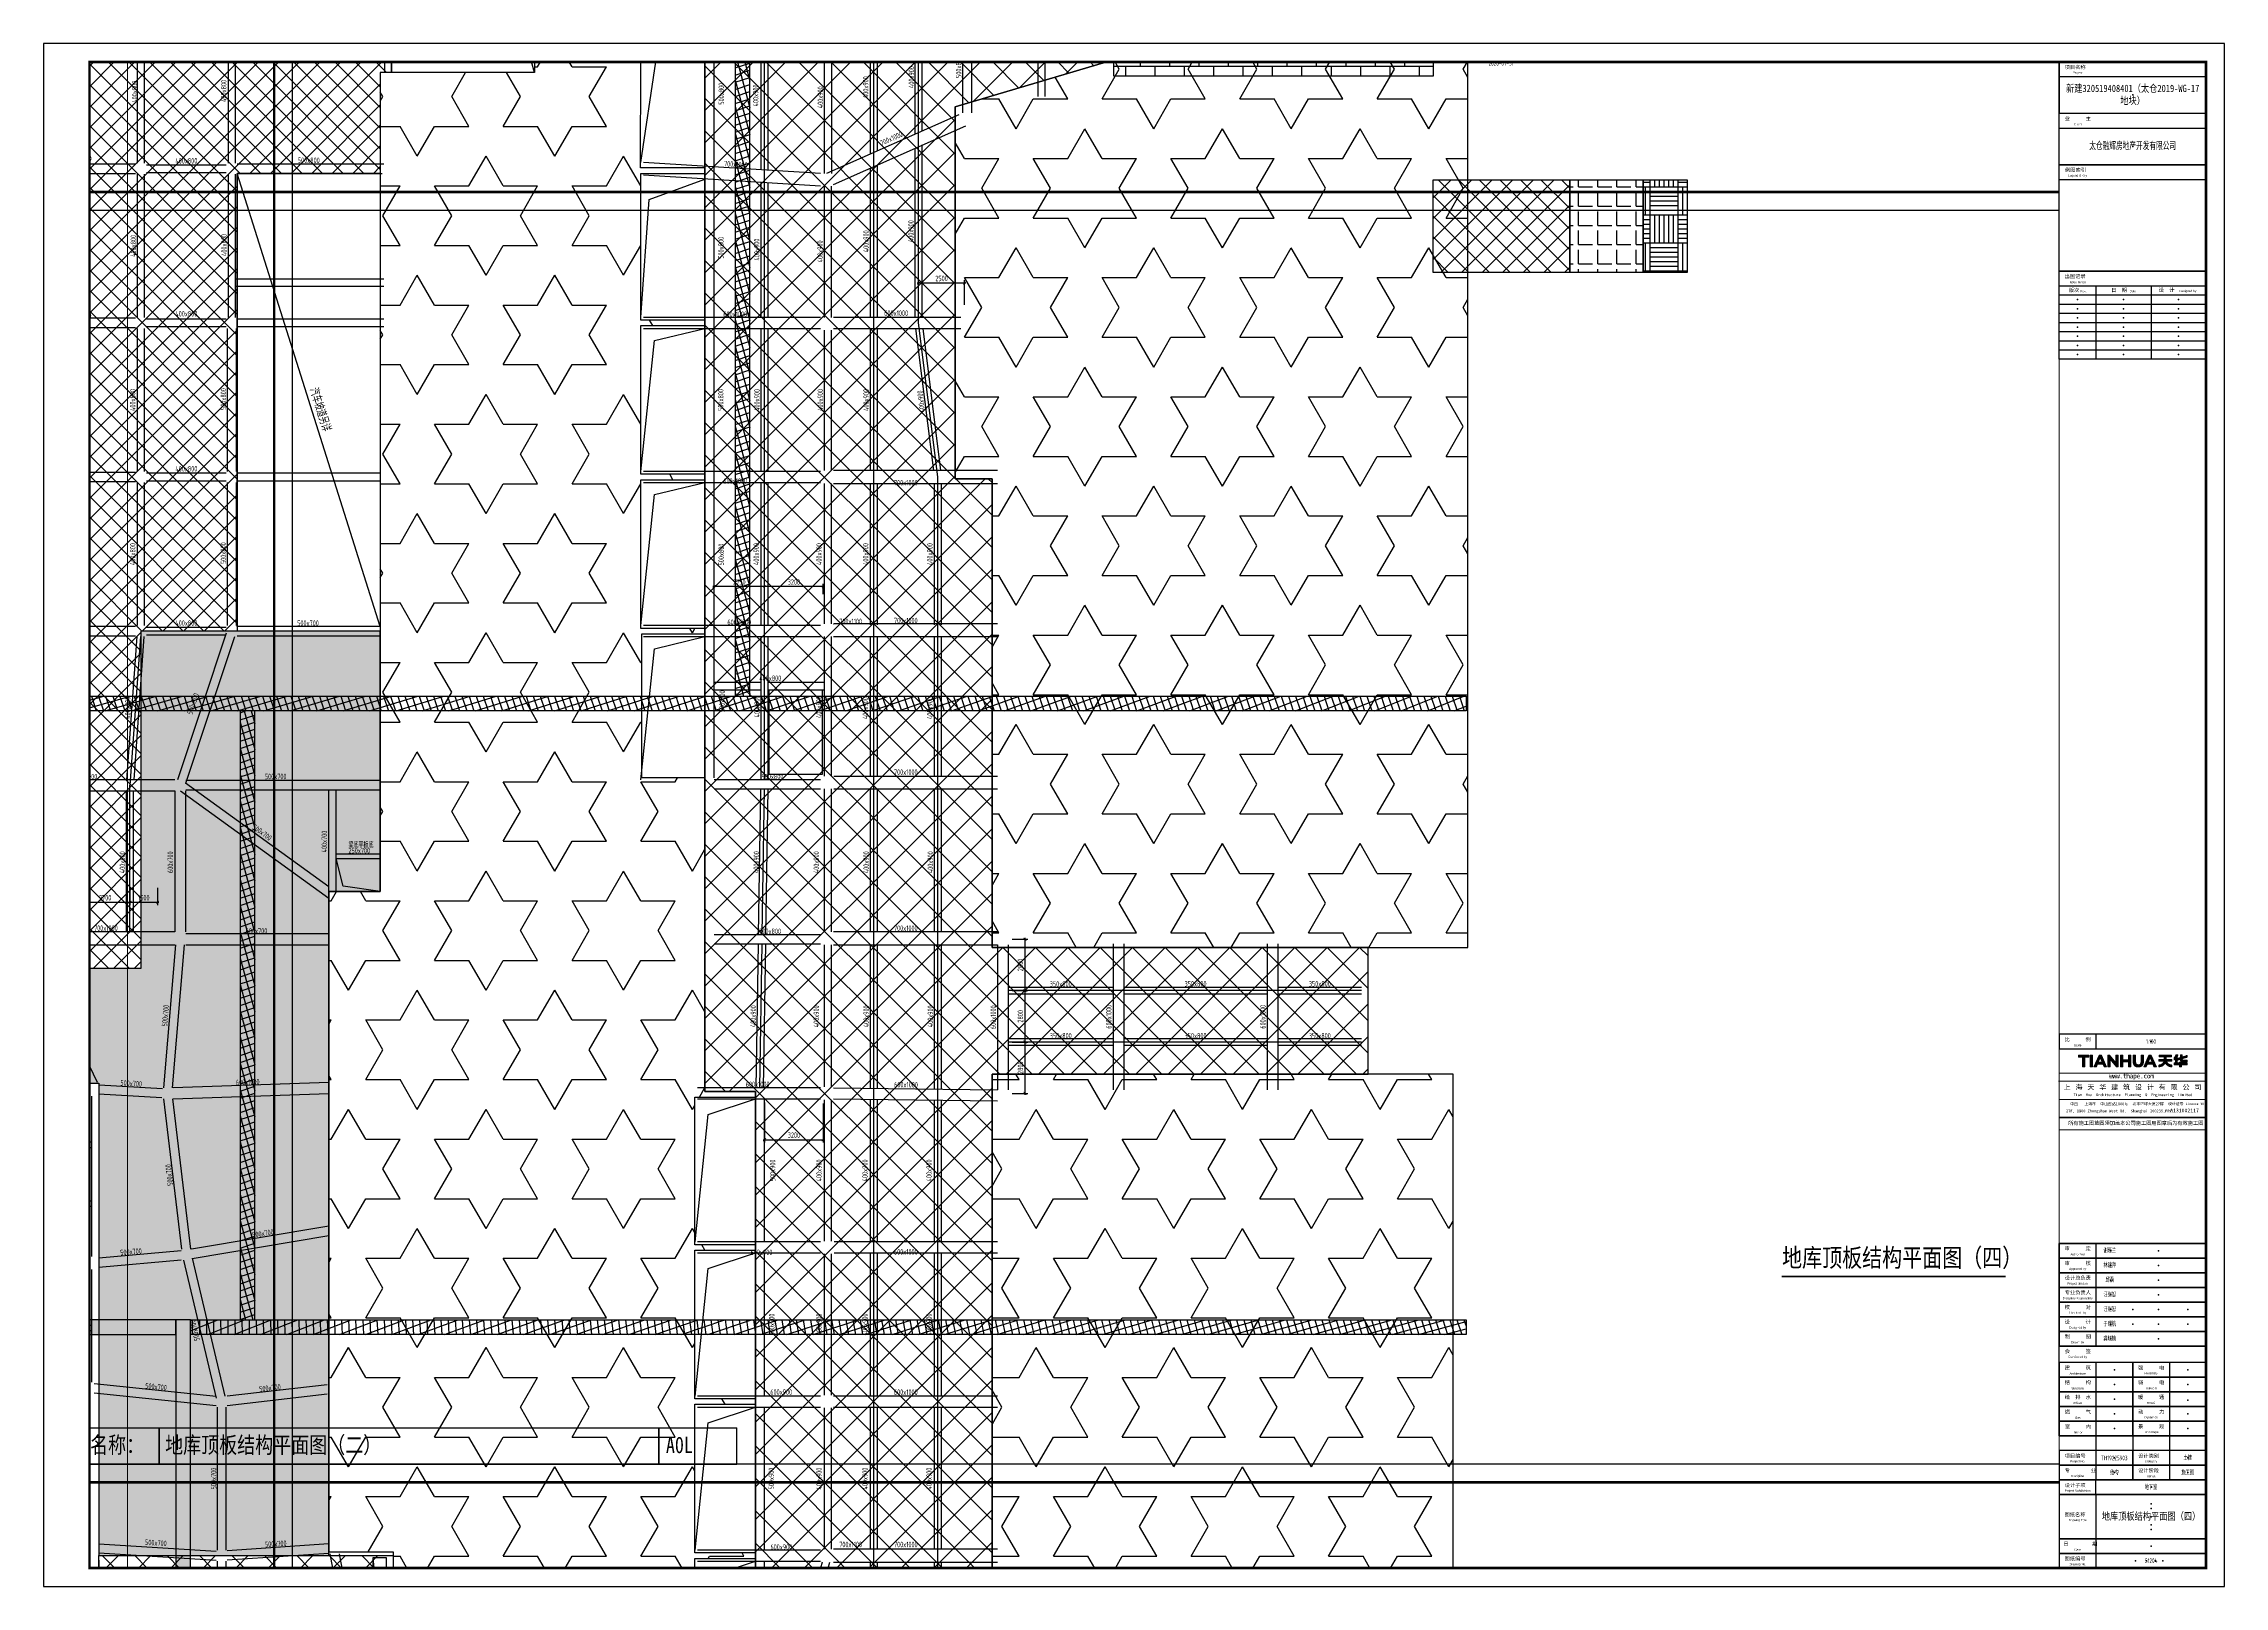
# Paper-space layout 'S1204地库顶板结构平面图（四）' of a CAD drawing. Extents: x 0 to 1189, y 0 to 841.
# The model-space entities are those that its viewports show. They can reach past a viewport. Long polylines and large blocks are cut down to what shows.
import ezdxf
from ezdxf.enums import TextEntityAlignment as Align

# ---------------------------------------------------------------- set-up
doc = ezdxf.new("R2010")
doc.units = 0
doc.header["$LTSCALE"] = 1000
doc.header["$MEASUREMENT"] = 0
doc.linetypes.add('CENTER', pattern=[2, 1.25, -0.25, 0.25, -0.25])
doc.linetypes.add('DASHED', pattern=[0.75, 0.5, -0.25])
doc.layers.get('0').update_dxf_attribs({"linetype": 'CONTINUOUS'})
doc.layers.add('0_修订云线', color=1, linetype='CONTINUOUS', plot=False)
doc.layers.add('内框', color=8, linetype='CONTINUOUS', plot=False)
for name, color, linetype in [('_U+56FE_U+5C42 1', 7, 'CONTINUOUS'), ('AE-EQPM-TOLT', 70, 'CONTINUOUS'), ('C-SHET-LOGK', 7, 'CONTINUOUS'), ('C-SHET-LOGO', 7, 'CONTINUOUS'), ('C-SHET-SHET', 144, 'CONTINUOUS'), ('C-XREF-EXT', 7, 'CONTINUOUS'), ('S-POST-POUR_后浇带', 20, 'CONTINUOUS'), ('S_AXIS', 8, 'CENTER'), ('S_AXIS_DIMS', 3, 'CONTINUOUS'), ('S_BEAM', 4, 'DASHED'), ('S_BEAM_SECD', 5, 'DASHED'), ('S_BEAM_SECD_TEXT_VERT', 211, 'CONTINUOUS'), ('S_BEAM_TEXT_HORZ', 7, 'CONTINUOUS'), ('S_BEAM_WALL', 5, 'DASHED'), ('S_HOLE', 201, 'CONTINUOUS'), ('S_PLAN_HACH', 254, 'CONTINUOUS'), ('S_PLAN_TOPC', 7, 'CONTINUOUS'), ('S_PSPR', 43, 'CONTINUOUS'), ('S_STAR', 243, 'CONTINUOUS')]:
    doc.layers.add(name, color=color, linetype=linetype)
doc.layers.add('板边界', color=1, linetype='CONTINUOUS', lineweight=0)
doc.styles.get("Standard").update_dxf_attribs({"font": 'Tssdeng.shx', "bigfont": 'Tssdchn.shx'})
doc.styles.add('STYLEP4', font='GOTHIC.TTF')
doc.styles.add('TH-STYLE1', font='Tssdeng.shx', dxfattribs={"width": 0.7, "bigfont": 'Tssdchn.shx'})
doc.styles.add('TH-STYLE2', font='', dxfattribs={"width": 0.8})
doc.styles.add('TH-STYLE3', font='tssdeng.shx', dxfattribs={"width": 0.7, "bigfont": 'tssdchn.shx'})
doc.styles.add('TH-STYLEP5', font='')
doc.styles.add('TuKuang', font='Tssdeng.shx', dxfattribs={"width": 1.1, "bigfont": 'Tssdchn.shx'})
doc.styles.add('样式 1', font='Tssdeng.shx', dxfattribs={"width": 0.7, "bigfont": 'Tssdchn.shx'})
doc.styles.add('样式 1_yjk', font='Tssdeng.shx', dxfattribs={"width": 0.7, "bigfont": 'Tssdchn.shx'})
doc.styles.add('黑体', font='simhei.ttf')
doc.styles.get('TH-STYLE2').set_extended_font_data('STXihei')
doc.styles.get('TH-STYLEP5').set_extended_font_data('STXihei')
doc.dimstyles.new('TSSD_100_100', dxfattribs={"dimtxt": 300, "dimasz": 150, "dimexe": 150, "dimexo": 200, "dimgap": 100, "dimtad": 1, "dimdec": 1, "dimdsep": 46, "dimtxsty": 'TH-STYLE3', "dimblk": 'ARCHTICK', "dimcen": -100, "dimdle": 75, "dimclrt": 7, "dimadec": 0, "dimazin": 0, "dimtfac": 1, "dimtdec": 1, "dimtix": 1, "dimtmove": 2, "dimatfit": 3, "dimldrblk": 'ARCHTICK', "dimfxl": 0, "dimtolj": 1, "dimtzin": 0, "dimarcsym": 0})
pattern_1 = [(45.15733131495352, (518774045.7566056, 3499953226.176023), (-2302.693757926485, 2290.082195567842), [1875, -1875]), (105.1573313149535, (518774045.7566056, 3499953226.176023), (-3134.616237079436, -849.1501937162686), [1875, -1875]), (165.1573313149535, (518773555.4995072, 3499955035.947556), (-831.9224791529521, -3139.23238928411), [1875, -1875])]
pattern_2 = [(90.15770678814299, (518805312.7573299, 3499858453.292259), (-1249.995264833523, -3.440624037779685), []), (180.157706788143, (518805312.7573299, 3499858453.292259), (3.440624037779685, -1249.995264833523), [])]

# ---------------------------------------------------------------- blocks, each defined once
blk = doc.blocks.new('block 9-1')
at = {"layer": '_U+56FE_U+5C42 1'}
h = blk.add_hatch(color=255, dxfattribs=at)
h.dxf.hatch_style = 2
edge = h.paths.add_edge_path()
edge.add_spline(control_points=[(2340.032104322039, -2680.4411969743), (2340.032104322039, -2680.4411969743), (2338.375091503915, -2680.4411969743), (2338.375091503915, -2680.4411969743), (2338.375091503915, -2680.4411969743), (2334.999930766604, -2680.4411969743), (2334.999930766604, -2680.4411969743), (2334.999930766604, -2680.4411969743), (2330.874937213966, -2680.4411969743), (2330.874937213966, -2680.4411969743), (2330.874937213966, -2680.4411969743), (2326.749943661329, -2680.4411969743), (2326.749943661329, -2680.4411969743), (2326.749943661329, -2680.4411969743), (2323.624591132106, -2680.4411969743), (2323.624591132106, -2680.4411969743), (2323.624591132106, -2680.4411969743), (2321.762743005889, -2680.4411969743), (2321.762743005889, -2680.4411969743), (2321.375129298616, -2681.527838151451), (2320.963011300511, -2682.602813506976), (2320.52704749013, -2683.665455968487), (2319.96275488414, -2685.040894180467), (2319.358511985904, -2686.395670369513), (2318.715746713839, -2687.72833798138), (2317.994707276584, -2689.223294144495), (2317.225191895775, -2690.690429225133), (2316.40921625909, -2692.12770122879), (2316.060871262287, -2692.741281449824), (2315.704058937783, -2693.349419159744), (2315.338936112417, -2693.951955484954), (2315.010570702289, -2694.493833652519), (2314.675483825682, -2695.031181465032), (2314.333789553704, -2695.56388336264), (2313.992172201421, -2696.096465342327), (2313.643950428246, -2696.624403498581), (2313.28923822827, -2697.147582349573), (2312.926817511834, -2697.68213079198), (2312.557621206719, -2698.211710825401), (2312.181770901561, -2698.736199274335), (2311.886501195047, -2699.148239781587), (2311.587124809415, -2699.557137892756), (2311.283700697539, -2699.962833885576), (2310.681359403654, -2700.76819983928), (2310.063066804403, -2701.560946864609), (2309.429284092663, -2702.340607749633), (2308.894320219557, -2702.99870460055), (2308.348320066618, -2703.64747793581), (2307.791560988075, -2704.286646781426), (2307.052750113409, -2705.134814170315), (2306.294993966596, -2705.966069120468), (2305.518940633734, -2706.779755087588), (2304.909522681646, -2707.418725136069), (2304.288821545984, -2708.046861056271), (2303.657151063446, -2708.663844915594), (2303.110881921471, -2709.197413053984), (2302.556409019609, -2709.722640784257), (2301.99393533727, -2710.23932247791), (2301.99393533727, -2710.23932247791), (2301.99393533727, -2727.12807656678), (2301.99393533727, -2727.12807656678), (2301.99393533727, -2727.12807656678), (2301.99393533727, -2729.749125924049), (2301.99393533727, -2729.749125924049), (2301.99393533727, -2729.749125924049), (2301.99393533727, -2732.22886072749), (2301.99393533727, -2732.22886072749), (2302.202269973379, -2732.092087279352), (2302.410010811145, -2731.954484727044), (2302.617153548745, -2731.816058126318), (2303.262419900278, -2731.384848089023), (2303.901882450482, -2730.945641710015), (2304.535411164285, -2730.498591814014), (2305.297243176936, -2729.961004622452), (2306.050494515686, -2729.412075247345), (2306.794939060404, -2728.852069438124), (2307.87435753194, -2728.040080662158), (2308.935260615055, -2727.204804810421), (2309.9769590043, -2726.347051994471), (2310.845244743909, -2725.632090211013), (2311.700187629318, -2724.901512096556), (2312.541388475969, -2724.155786795844), (2313.262467152836, -2723.516549905764), (2313.973448255038, -2722.866182946349), (2314.67408034939, -2722.204981416391), (2314.67408034939, -2722.204981416391), (2314.67408034939, -2724.499764797702), (2314.67408034939, -2724.499764797702), (2314.67408034939, -2724.499764797702), (2314.67408034939, -2726.500816707005), (2314.67408034939, -2726.500816707005), (2314.67408034939, -2726.500816707005), (2314.67408034939, -2754.29257481871), (2314.67408034939, -2754.29257481871), (2314.67408034939, -2754.29257481871), (2332.16595935706, -2754.29257481871), (2332.16595935706, -2754.29257481871), (2332.16595935706, -2754.29257481871), (2332.16595935706, -2699.619018382189), (2332.16595935706, -2699.619018382189), (2332.557358967348, -2698.907582570011), (2332.939608788483, -2698.190403164019), (2333.312546734003, -2697.467636247475), (2334.064878641038, -2696.009590427251), (2334.779315454807, -2694.528805983555), (2335.454526520303, -2693.026564287875), (2335.960411439059, -2691.90104745765), (2336.444277458773, -2690.763485858723), (2336.90556494812, -2689.614418395333), (2337.271227900179, -2688.703551722203), (2337.622703078949, -2687.785455056959), (2337.959711724805, -2686.860396834798), (2338.261327836492, -2686.032487914708), (2338.551356402801, -2685.199002858501), (2338.829597589287, -2684.360134099348), (2339.011649825814, -2683.811265200082), (2339.188655838838, -2683.260091516482), (2339.360559653349, -2682.706666950407), (2339.593851423564, -2681.955610919067), (2339.817746281744, -2681.200409352314), (2340.032104322039, -2680.4411969743)], knot_values=[0, 0, 0, 0, 1, 1, 1, 2, 2, 2, 3, 3, 3, 4, 4, 4, 5, 5, 5, 6, 6, 6, 7, 7, 7, 8, 8, 8, 9, 9, 9, 10, 10, 10, 11, 11, 11, 12, 12, 12, 13, 13, 13, 14, 14, 14, 15, 15, 15, 16, 16, 16, 17, 17, 17, 18, 18, 18, 19, 19, 19, 20, 20, 20, 21, 21, 21, 22, 22, 22, 23, 23, 23, 24, 24, 24, 25, 25, 25, 26, 26, 26, 27, 27, 27, 28, 28, 28, 29, 29, 29, 30, 30, 30, 31, 31, 31, 32, 32, 32, 33, 33, 33, 34, 34, 34, 35, 35, 35, 36, 36, 36, 37, 37, 37, 38, 38, 38, 39, 39, 39, 40, 40, 40, 40], degree=3, periodic=0)
h = blk.add_hatch(color=255, dxfattribs=at)
h.dxf.hatch_style = 2
h.paths.add_polyline_path([(2356.810655207861, -2799.0530001692), (2356.810655207861, -2778.761164129361), (2301.994008648369, -2778.761164129361), (2301.994008648369, -2761.336932897861), (2356.810655207861, -2761.336932897861), (2356.810655207861, -2753.363834876371), (2375.74735718062, -2753.363834876371), (2375.74735718062, -2761.336932897861), (2430.759525850801, -2761.336932897861), (2430.759525850801, -2778.761164129361), (2375.74735718062, -2778.761164129361), (2375.74735718062, -2799.0530001692)])
h = blk.add_hatch(color=255, dxfattribs=at)
h.dxf.hatch_style = 2
edge = h.paths.add_edge_path()
edge.add_spline(control_points=[(2430.75891918143, -2704.961407227191), (2430.75891918143, -2704.961407227191), (2430.75891918143, -2702.747864733574), (2430.75891918143, -2702.747864733574), (2430.75891918143, -2702.747864733574), (2430.75891918143, -2699.879554514609), (2430.75891918143, -2699.879554514609), (2430.75891918143, -2699.879554514609), (2430.75891918143, -2692.499708040015), (2430.75891918143, -2692.499708040015), (2430.75891918143, -2692.499708040015), (2430.75891918143, -2689.500323087457), (2430.75891918143, -2689.500323087457), (2430.75891918143, -2689.500323087457), (2430.75891918143, -2688.634019688916), (2430.75891918143, -2688.634019688916), (2430.75891918143, -2688.634019688916), (2430.75891918143, -2687.17879379755), (2430.75891918143, -2687.17879379755), (2430.75891918143, -2687.17879379755), (2427.919239547025, -2688.023661247311), (2427.919239547025, -2688.023661247311), (2427.919239547025, -2688.023661247311), (2426.56582152203, -2688.426333021051), (2426.56582152203, -2688.426333021051), (2426.56582152203, -2688.426333021051), (2424.030474719226, -2689.180654727483), (2424.030474719226, -2689.180654727483), (2424.030474719226, -2689.180654727483), (2421.792421583337, -2689.846524997651), (2421.792421583337, -2689.846524997651), (2421.792421583337, -2689.846524997651), (2382.619371920369, -2701.50137301894), (2382.619371920369, -2701.50137301894), (2382.619371920369, -2701.50137301894), (2382.619371920369, -2699.152383916669), (2382.619371920369, -2699.152383916669), (2382.619371920369, -2699.152383916669), (2382.619371920369, -2680.44136914111), (2382.619371920369, -2680.44136914111), (2382.619371920369, -2680.44136914111), (2365.260963352739, -2680.44136914111), (2365.260963352739, -2680.44136914111), (2365.260963352739, -2680.44136914111), (2365.260963352739, -2703.750882455401), (2365.260963352739, -2703.750882455401), (2365.260963352739, -2703.750882455401), (2365.260963352739, -2706.665704645489), (2365.260963352739, -2706.665704645489), (2365.260963352739, -2706.665704645489), (2339.053623235461, -2714.46296164144), (2339.053623235461, -2714.46296164144), (2339.053623235461, -2714.46296164144), (2339.053623235461, -2732.246028281399), (2339.053623235461, -2732.246028281399), (2339.053623235461, -2732.246028281399), (2345.64883121859, -2730.283752603509), (2345.64883121859, -2730.283752603509), (2345.64883121859, -2730.283752603509), (2348.792169380686, -2729.348513557425), (2348.792169380686, -2729.348513557425), (2348.792169380686, -2729.348513557425), (2352.005094729218, -2728.392570199394), (2352.005094729218, -2728.392570199394), (2352.005094729218, -2728.392570199394), (2354.621174552467, -2727.614206602413), (2354.621174552467, -2727.614206602413), (2354.621174552467, -2727.614206602413), (2357.31870610873, -2726.811608628743), (2357.31870610873, -2726.811608628743), (2357.31870610873, -2726.811608628743), (2359.934943565999, -2726.03319813083), (2359.934943565999, -2726.03319813083), (2359.934943565999, -2726.03319813083), (2362.483451597931, -2725.274939204231), (2362.483451597931, -2725.274939204231), (2362.483451597931, -2725.274939204231), (2363.721930562402, -2724.906453910702), (2363.721930562402, -2724.906453910702), (2363.721930562402, -2724.906453910702), (2365.260963352739, -2724.44854468029), (2365.260963352739, -2724.44854468029), (2365.260963352739, -2724.44854468029), (2365.260963352739, -2726.129342675536), (2365.260963352739, -2726.129342675536), (2365.260963352739, -2726.129342675536), (2365.260963352739, -2727.245773022325), (2365.260963352739, -2727.245773022325), (2365.260963352739, -2727.245773022325), (2365.260963352739, -2729.126237950926), (2365.260963352739, -2729.126237950926), (2365.260963352739, -2729.126237950926), (2365.260963352739, -2731.127655879096), (2365.260963352739, -2731.127655879096), (2365.260963352739, -2731.127655879096), (2365.260963352739, -2732.374060197541), (2365.260963352739, -2732.374060197541), (2365.26254958887, -2732.37224735625), (2365.264135825, -2732.37224735625), (2365.265948666291, -2732.37224735625), (2365.265948666291, -2732.379272116261), (2365.265948666291, -2732.386070271099), (2365.265948666291, -2732.386070271099), (2365.265948666291, -2732.990208482948), (2365.29726597606, -2733.586955101788), (2365.358364515099, -2734.174781995393), (2365.450059559667, -2735.056976791815), (2365.608831460569, -2735.919081513292), (2365.829487925941, -2736.7559307349), (2365.980847573952, -2737.329968769127), (2366.161325738307, -2737.892123344334), (2366.369246552376, -2738.440727265481), (2366.596178644586, -2739.039492887752), (2366.855801265368, -2739.622116554041), (2367.145935534769, -2740.186430658767), (2367.400653023238, -2740.681858764381), (2367.678887686357, -2741.163174582507), (2367.979165133678, -2741.628911351767), (2368.354914108175, -2742.21170608043), (2368.765178777969, -2742.770106354254), (2369.207070208031, -2743.301238186685), (2369.623179259852, -2743.801380864616), (2370.067332177148, -2744.277344255901), (2370.537116764284, -2744.726728646543), (2371.177622734294, -2745.339420916398), (2371.865774626373, -2745.90270630011), (2372.59545899873, -2746.410502989216), (2372.926711298656, -2746.641025702231), (2373.266522846028, -2746.860112992546), (2373.614321691786, -2747.06719587059), (2374.435083492919, -2747.555885577412), (2375.300326638753, -2747.977722592046), (2376.202534478894, -2748.325229158168), (2376.812313531565, -2748.560099899985), (2377.438978278748, -2748.761016046206), (2378.080208004076, -2748.925668888754), (2379.38163874838, -2749.259845959725), (2380.743065820334, -2749.444646558799), (2382.145087317731, -2749.46076917676), (2382.145087317731, -2749.46076917676), (2382.145087317731, -2749.47119301418), (2382.145087317731, -2749.47119301418), (2382.145087317731, -2749.47119301418), (2384.375262320225, -2749.47119301418), (2384.375262320225, -2749.47119301418), (2384.375262320225, -2749.47119301418), (2387.375091124115, -2749.47119301418), (2387.375091124115, -2749.47119301418), (2387.375091124115, -2749.47119301418), (2390.99993237186, -2749.47119301418), (2390.99993237186, -2749.47119301418), (2390.99993237186, -2749.47119301418), (2394.874935951988, -2749.47119301418), (2394.874935951988, -2749.47119301418), (2394.874935951988, -2749.47119301418), (2398.124675377063, -2749.47119301418), (2398.124675377063, -2749.47119301418), (2398.124675377063, -2749.47119301418), (2401.624852401646, -2749.47119301418), (2401.624852401646, -2749.47119301418), (2401.624852401646, -2749.47119301418), (2405.25029177167, -2749.47119301418), (2405.25029177167, -2749.47119301418), (2405.25029177167, -2749.47119301418), (2408.125326107938, -2749.47119301418), (2408.125326107938, -2749.47119301418), (2408.125326107938, -2749.47119301418), (2410.375012688242, -2749.47119301418), (2410.375012688242, -2749.47119301418), (2410.375012688242, -2749.47119301418), (2412.875117632271, -2749.47119301418), (2412.875117632271, -2749.47119301418), (2412.875117632271, -2749.47119301418), (2415.874763009877, -2749.47119301418), (2415.874763009877, -2749.47119301418), (2415.874763009877, -2749.47119301418), (2419.999829910945, -2749.47119301418), (2419.999829910945, -2749.47119301418), (2419.999829910945, -2749.47119301418), (2423.374553221496, -2749.47119301418), (2423.374553221496, -2749.47119301418), (2423.374553221496, -2749.47119301418), (2427.374700654138, -2749.47119301418), (2427.374700654138, -2749.47119301418), (2427.374700654138, -2749.47119301418), (2428.74997198386, -2749.47119301418), (2428.74997198386, -2749.47119301418), (2428.74997198386, -2749.47119301418), (2430.75891918143, -2749.47119301418), (2430.75891918143, -2749.47119301418), (2430.75891918143, -2749.47119301418), (2430.75891918143, -2747.067045628541), (2430.75891918143, -2747.067045628541), (2430.75891918143, -2747.067045628541), (2430.75891918143, -2744.130033961139), (2430.75891918143, -2744.130033961139), (2430.75891918143, -2744.130033961139), (2430.75891918143, -2742.376507995661), (2430.75891918143, -2742.376507995661), (2430.75891918143, -2742.376507995661), (2430.75891918143, -2740.252827479562), (2430.75891918143, -2740.252827479562), (2430.75891918143, -2740.252827479562), (2430.75891918143, -2738.001179955312), (2430.75891918143, -2738.001179955312), (2430.75891918143, -2738.001179955312), (2430.75891918143, -2736.132647132354), (2430.75891918143, -2736.132647132354), (2430.75891918143, -2736.132647132354), (2430.75891918143, -2734.495635387244), (2430.75891918143, -2734.495635387244), (2430.75891918143, -2734.495635387244), (2430.75891918143, -2732.74528901064), (2430.75891918143, -2732.74528901064), (2430.75891918143, -2732.74528901064), (2430.75891918143, -2732.246028281399), (2430.75891918143, -2732.246028281399), (2430.75891918143, -2732.246028281399), (2427.249905628629, -2732.246028281399), (2427.249905628629, -2732.246028281399), (2427.249905628629, -2732.246028281399), (2424.249980620772, -2732.246028281399), (2424.249980620772, -2732.246028281399), (2424.249980620772, -2732.246028281399), (2419.749711793382, -2732.246028281399), (2419.749711793382, -2732.246028281399), (2419.749711793382, -2732.246028281399), (2417.50020629404, -2732.246028281399), (2417.50020629404, -2732.246028281399), (2417.50020629404, -2732.246028281399), (2413.749537706652, -2732.246028281399), (2413.749537706652, -2732.246028281399), (2413.749537706652, -2732.246028281399), (2411.875482657901, -2732.246028281399), (2411.875482657901, -2732.246028281399), (2411.875482657901, -2732.246028281399), (2408.624548653181, -2732.246028281399), (2408.624548653181, -2732.246028281399), (2408.624548653181, -2732.246028281399), (2405.249751004747, -2732.246028281399), (2405.249751004747, -2732.246028281399), (2405.249751004747, -2732.246028281399), (2402.874640553249, -2732.246028281399), (2402.874640553249, -2732.246028281399), (2402.874640553249, -2732.246028281399), (2398.37506007342, -2732.246028281399), (2398.37506007342, -2732.246028281399), (2398.37506007342, -2732.246028281399), (2395.499664746942, -2732.246028281399), (2395.499664746942, -2732.246028281399), (2395.499664746942, -2732.246028281399), (2387.78189070563, -2732.246028281399), (2387.78189070563, -2732.246028281399), (2386.415242686584, -2732.229242767477), (2385.175592468844, -2731.689168948051), (2384.253644034417, -2730.81669081158), (2383.815253568479, -2730.401823686168), (2383.448696861235, -2729.911798495068), (2383.174477184524, -2729.367137863259), (2382.983123775784, -2728.987067877937), (2382.836732932301, -2728.580393727916), (2382.742271495657, -2728.154088830817), (2382.668768946623, -2727.822371489689), (2382.626708318441, -2727.478768235867), (2382.619371920369, -2727.126564476799), (2382.619371920369, -2727.126564476799), (2382.619371920369, -2725.503689021081), (2382.619371920369, -2725.503689021081), (2382.619371920369, -2725.503689021081), (2382.619371920369, -2723.246833382658), (2382.619371920369, -2723.246833382658), (2382.619371920369, -2723.246833382658), (2382.619371920369, -2721.381611921111), (2382.619371920369, -2721.381611921111), (2382.619371920369, -2721.381611921111), (2382.619371920369, -2720.130933252991), (2382.619371920369, -2720.130933252991), (2382.619371920369, -2720.130933252991), (2382.619371920369, -2719.284213053739), (2382.619371920369, -2719.284213053739), (2382.619371920369, -2719.284213053739), (2384.905831160264, -2718.603930134879), (2384.905831160264, -2718.603930134879), (2384.905831160264, -2718.603930134879), (2386.156071084879, -2718.231950241097), (2386.156071084879, -2718.231950241097), (2386.156071084879, -2718.231950241097), (2389.063235562382, -2717.366990874294), (2389.063235562382, -2717.366990874294), (2389.063235562382, -2717.366990874294), (2391.985868249549, -2716.497429300447), (2391.985868249549, -2716.497429300447), (2391.985868249549, -2716.497429300447), (2426.242595963198, -2706.305134457401), (2426.242595963198, -2706.305134457401), (2426.242595963198, -2706.305134457401), (2429.042073563936, -2705.472214823287), (2429.042073563936, -2705.472214823287), (2429.042073563936, -2705.472214823287), (2430.75891918143, -2704.961407227191), (2430.75891918143, -2704.961407227191)], knot_values=[0, 0, 0, 0, 1, 1, 1, 2, 2, 2, 3, 3, 3, 4, 4, 4, 5, 5, 5, 6, 6, 6, 7, 7, 7, 8, 8, 8, 9, 9, 9, 10, 10, 10, 11, 11, 11, 12, 12, 12, 13, 13, 13, 14, 14, 14, 15, 15, 15, 16, 16, 16, 17, 17, 17, 18, 18, 18, 19, 19, 19, 20, 20, 20, 21, 21, 21, 22, 22, 22, 23, 23, 23, 24, 24, 24, 25, 25, 25, 26, 26, 26, 27, 27, 27, 28, 28, 28, 29, 29, 29, 30, 30, 30, 31, 31, 31, 32, 32, 32, 33, 33, 33, 34, 34, 34, 35, 35, 35, 36, 36, 36, 37, 37, 37, 38, 38, 38, 39, 39, 39, 40, 40, 40, 41, 41, 41, 42, 42, 42, 43, 43, 43, 44, 44, 44, 45, 45, 45, 46, 46, 46, 47, 47, 47, 48, 48, 48, 49, 49, 49, 50, 50, 50, 51, 51, 51, 52, 52, 52, 53, 53, 53, 54, 54, 54, 55, 55, 55, 56, 56, 56, 57, 57, 57, 58, 58, 58, 59, 59, 59, 60, 60, 60, 61, 61, 61, 62, 62, 62, 63, 63, 63, 64, 64, 64, 65, 65, 65, 66, 66, 66, 67, 67, 67, 68, 68, 68, 69, 69, 69, 70, 70, 70, 71, 71, 71, 72, 72, 72, 73, 73, 73, 74, 74, 74, 75, 75, 75, 76, 76, 76, 77, 77, 77, 78, 78, 78, 79, 79, 79, 80, 80, 80, 81, 81, 81, 82, 82, 82, 83, 83, 83, 84, 84, 84, 85, 85, 85, 86, 86, 86, 87, 87, 87, 88, 88, 88, 89, 89, 89, 90, 90, 90, 91, 91, 91, 92, 92, 92, 93, 93, 93, 94, 94, 94, 95, 95, 95, 96, 96, 96, 97, 97, 97, 98, 98, 98, 99, 99, 99, 100, 100, 100, 100], degree=3, periodic=0)
at = {"layer": '_U+56FE_U+5C42 1', "color": 255, "lineweight": 0}
blk.add_lwpolyline([(2356.810655207861, -2799.0530001692), (2356.810655207861, -2778.761164129361), (2301.994008648369, -2778.761164129361), (2301.994008648369, -2761.336932897861), (2356.810655207861, -2761.336932897861), (2356.810655207861, -2753.363834876371), (2375.74735718062, -2753.363834876371), (2375.74735718062, -2761.336932897861), (2430.759525850801, -2761.336932897861), (2430.759525850801, -2778.761164129361), (2375.74735718062, -2778.761164129361), (2375.74735718062, -2799.0530001692), (2356.810655207861, -2799.0530001692)], dxfattribs=at)
for points, knots in [([(2340.032104322039, -2680.4411969743), (2340.032104322039, -2680.4411969743), (2338.375091503915, -2680.4411969743), (2338.375091503915, -2680.4411969743), (2338.375091503915, -2680.4411969743), (2334.999930766604, -2680.4411969743), (2334.999930766604, -2680.4411969743), (2334.999930766604, -2680.4411969743), (2330.874937213966, -2680.4411969743), (2330.874937213966, -2680.4411969743), (2330.874937213966, -2680.4411969743), (2326.749943661329, -2680.4411969743), (2326.749943661329, -2680.4411969743), (2326.749943661329, -2680.4411969743), (2323.624591132106, -2680.4411969743), (2323.624591132106, -2680.4411969743), (2323.624591132106, -2680.4411969743), (2321.762743005889, -2680.4411969743), (2321.762743005889, -2680.4411969743), (2321.375129298616, -2681.527838151451), (2320.963011300511, -2682.602813506976), (2320.52704749013, -2683.665455968487), (2319.96275488414, -2685.040894180467), (2319.358511985904, -2686.395670369513), (2318.715746713839, -2687.72833798138), (2317.994707276584, -2689.223294144495), (2317.225191895775, -2690.690429225133), (2316.40921625909, -2692.12770122879), (2316.060871262287, -2692.741281449824), (2315.704058937783, -2693.349419159744), (2315.338936112417, -2693.951955484954), (2315.010570702289, -2694.493833652519), (2314.675483825682, -2695.031181465032), (2314.333789553704, -2695.56388336264), (2313.992172201421, -2696.096465342327), (2313.643950428246, -2696.624403498581), (2313.28923822827, -2697.147582349573), (2312.926817511834, -2697.68213079198), (2312.557621206719, -2698.211710825401), (2312.181770901561, -2698.736199274335), (2311.886501195047, -2699.148239781587), (2311.587124809415, -2699.557137892756), (2311.283700697539, -2699.962833885576), (2310.681359403654, -2700.76819983928), (2310.063066804403, -2701.560946864609), (2309.429284092663, -2702.340607749633), (2308.894320219557, -2702.99870460055), (2308.348320066618, -2703.64747793581), (2307.791560988075, -2704.286646781426), (2307.052750113409, -2705.134814170315), (2306.294993966596, -2705.966069120468), (2305.518940633734, -2706.779755087588), (2304.909522681646, -2707.418725136069), (2304.288821545984, -2708.046861056271), (2303.657151063446, -2708.663844915594), (2303.110881921471, -2709.197413053984), (2302.556409019609, -2709.722640784257), (2301.99393533727, -2710.23932247791), (2301.99393533727, -2710.23932247791), (2301.99393533727, -2727.12807656678), (2301.99393533727, -2727.12807656678), (2301.99393533727, -2727.12807656678), (2301.99393533727, -2729.749125924049), (2301.99393533727, -2729.749125924049), (2301.99393533727, -2729.749125924049), (2301.99393533727, -2732.22886072749), (2301.99393533727, -2732.22886072749), (2302.202269973379, -2732.092087279352), (2302.410010811145, -2731.954484727044), (2302.617153548745, -2731.816058126318), (2303.262419900278, -2731.384848089023), (2303.901882450482, -2730.945641710015), (2304.535411164285, -2730.498591814014), (2305.297243176936, -2729.961004622452), (2306.050494515686, -2729.412075247345), (2306.794939060404, -2728.852069438124), (2307.87435753194, -2728.040080662158), (2308.935260615055, -2727.204804810421), (2309.9769590043, -2726.347051994471), (2310.845244743909, -2725.632090211013), (2311.700187629318, -2724.901512096556), (2312.541388475969, -2724.155786795844), (2313.262467152836, -2723.516549905764), (2313.973448255038, -2722.866182946349), (2314.67408034939, -2722.204981416391), (2314.67408034939, -2722.204981416391), (2314.67408034939, -2724.499764797702), (2314.67408034939, -2724.499764797702), (2314.67408034939, -2724.499764797702), (2314.67408034939, -2726.500816707005), (2314.67408034939, -2726.500816707005), (2314.67408034939, -2726.500816707005), (2314.67408034939, -2754.29257481871), (2314.67408034939, -2754.29257481871), (2314.67408034939, -2754.29257481871), (2332.16595935706, -2754.29257481871), (2332.16595935706, -2754.29257481871), (2332.16595935706, -2754.29257481871), (2332.16595935706, -2699.619018382189), (2332.16595935706, -2699.619018382189), (2332.557358967348, -2698.907582570011), (2332.939608788483, -2698.190403164019), (2333.312546734003, -2697.467636247475), (2334.064878641038, -2696.009590427251), (2334.779315454807, -2694.528805983555), (2335.454526520303, -2693.026564287875), (2335.960411439059, -2691.90104745765), (2336.444277458773, -2690.763485858723), (2336.90556494812, -2689.614418395333), (2337.271227900179, -2688.703551722203), (2337.622703078949, -2687.785455056959), (2337.959711724805, -2686.860396834798), (2338.261327836492, -2686.032487914708), (2338.551356402801, -2685.199002858501), (2338.829597589287, -2684.360134099348), (2339.011649825814, -2683.811265200082), (2339.188655838838, -2683.260091516482), (2339.360559653349, -2682.706666950407), (2339.593851423564, -2681.955610919067), (2339.817746281744, -2681.200409352314), (2340.032104322039, -2680.4411969743)], [0, 0, 0, 0, 1, 1, 1, 2, 2, 2, 3, 3, 3, 4, 4, 4, 5, 5, 5, 6, 6, 6, 7, 7, 7, 8, 8, 8, 9, 9, 9, 10, 10, 10, 11, 11, 11, 12, 12, 12, 13, 13, 13, 14, 14, 14, 15, 15, 15, 16, 16, 16, 17, 17, 17, 18, 18, 18, 19, 19, 19, 20, 20, 20, 21, 21, 21, 22, 22, 22, 23, 23, 23, 24, 24, 24, 25, 25, 25, 26, 26, 26, 27, 27, 27, 28, 28, 28, 29, 29, 29, 30, 30, 30, 31, 31, 31, 32, 32, 32, 33, 33, 33, 34, 34, 34, 35, 35, 35, 36, 36, 36, 37, 37, 37, 38, 38, 38, 39, 39, 39, 40, 40, 40, 40]), ([(2430.75891918143, -2704.961407227191), (2430.75891918143, -2704.961407227191), (2430.75891918143, -2702.747864733574), (2430.75891918143, -2702.747864733574), (2430.75891918143, -2702.747864733574), (2430.75891918143, -2699.879554514609), (2430.75891918143, -2699.879554514609), (2430.75891918143, -2699.879554514609), (2430.75891918143, -2692.499708040015), (2430.75891918143, -2692.499708040015), (2430.75891918143, -2692.499708040015), (2430.75891918143, -2689.500323087457), (2430.75891918143, -2689.500323087457), (2430.75891918143, -2689.500323087457), (2430.75891918143, -2688.634019688916), (2430.75891918143, -2688.634019688916), (2430.75891918143, -2688.634019688916), (2430.75891918143, -2687.17879379755), (2430.75891918143, -2687.17879379755), (2430.75891918143, -2687.17879379755), (2427.919239547025, -2688.023661247311), (2427.919239547025, -2688.023661247311), (2427.919239547025, -2688.023661247311), (2426.56582152203, -2688.426333021051), (2426.56582152203, -2688.426333021051), (2426.56582152203, -2688.426333021051), (2424.030474719226, -2689.180654727483), (2424.030474719226, -2689.180654727483), (2424.030474719226, -2689.180654727483), (2421.792421583337, -2689.846524997651), (2421.792421583337, -2689.846524997651), (2421.792421583337, -2689.846524997651), (2382.619371920369, -2701.50137301894), (2382.619371920369, -2701.50137301894), (2382.619371920369, -2701.50137301894), (2382.619371920369, -2699.152383916669), (2382.619371920369, -2699.152383916669), (2382.619371920369, -2699.152383916669), (2382.619371920369, -2680.44136914111), (2382.619371920369, -2680.44136914111), (2382.619371920369, -2680.44136914111), (2365.260963352739, -2680.44136914111), (2365.260963352739, -2680.44136914111), (2365.260963352739, -2680.44136914111), (2365.260963352739, -2703.750882455401), (2365.260963352739, -2703.750882455401), (2365.260963352739, -2703.750882455401), (2365.260963352739, -2706.665704645489), (2365.260963352739, -2706.665704645489), (2365.260963352739, -2706.665704645489), (2339.053623235461, -2714.46296164144), (2339.053623235461, -2714.46296164144), (2339.053623235461, -2714.46296164144), (2339.053623235461, -2732.246028281399), (2339.053623235461, -2732.246028281399), (2339.053623235461, -2732.246028281399), (2345.64883121859, -2730.283752603509), (2345.64883121859, -2730.283752603509), (2345.64883121859, -2730.283752603509), (2348.792169380686, -2729.348513557425), (2348.792169380686, -2729.348513557425), (2348.792169380686, -2729.348513557425), (2352.005094729218, -2728.392570199394), (2352.005094729218, -2728.392570199394), (2352.005094729218, -2728.392570199394), (2354.621174552467, -2727.614206602413), (2354.621174552467, -2727.614206602413), (2354.621174552467, -2727.614206602413), (2357.31870610873, -2726.811608628743), (2357.31870610873, -2726.811608628743), (2357.31870610873, -2726.811608628743), (2359.934943565999, -2726.03319813083), (2359.934943565999, -2726.03319813083), (2359.934943565999, -2726.03319813083), (2362.483451597931, -2725.274939204231), (2362.483451597931, -2725.274939204231), (2362.483451597931, -2725.274939204231), (2363.721930562402, -2724.906453910702), (2363.721930562402, -2724.906453910702), (2363.721930562402, -2724.906453910702), (2365.260963352739, -2724.44854468029), (2365.260963352739, -2724.44854468029), (2365.260963352739, -2724.44854468029), (2365.260963352739, -2726.129342675536), (2365.260963352739, -2726.129342675536), (2365.260963352739, -2726.129342675536), (2365.260963352739, -2727.245773022325), (2365.260963352739, -2727.245773022325), (2365.260963352739, -2727.245773022325), (2365.260963352739, -2729.126237950926), (2365.260963352739, -2729.126237950926), (2365.260963352739, -2729.126237950926), (2365.260963352739, -2731.127655879096), (2365.260963352739, -2731.127655879096), (2365.260963352739, -2731.127655879096), (2365.260963352739, -2732.374060197541), (2365.260963352739, -2732.374060197541), (2365.26254958887, -2732.37224735625), (2365.264135825, -2732.37224735625), (2365.265948666291, -2732.37224735625), (2365.265948666291, -2732.379272116261), (2365.265948666291, -2732.386070271099), (2365.265948666291, -2732.386070271099), (2365.265948666291, -2732.990208482948), (2365.29726597606, -2733.586955101788), (2365.358364515099, -2734.174781995393), (2365.450059559667, -2735.056976791815), (2365.608831460569, -2735.919081513292), (2365.829487925941, -2736.7559307349), (2365.980847573952, -2737.329968769127), (2366.161325738307, -2737.892123344334), (2366.369246552376, -2738.440727265481), (2366.596178644586, -2739.039492887752), (2366.855801265368, -2739.622116554041), (2367.145935534769, -2740.186430658767), (2367.400653023238, -2740.681858764381), (2367.678887686357, -2741.163174582507), (2367.979165133678, -2741.628911351767), (2368.354914108175, -2742.21170608043), (2368.765178777969, -2742.770106354254), (2369.207070208031, -2743.301238186685), (2369.623179259852, -2743.801380864616), (2370.067332177148, -2744.277344255901), (2370.537116764284, -2744.726728646543), (2371.177622734294, -2745.339420916398), (2371.865774626373, -2745.90270630011), (2372.59545899873, -2746.410502989216), (2372.926711298656, -2746.641025702231), (2373.266522846028, -2746.860112992546), (2373.614321691786, -2747.06719587059), (2374.435083492919, -2747.555885577412), (2375.300326638753, -2747.977722592046), (2376.202534478894, -2748.325229158168), (2376.812313531565, -2748.560099899985), (2377.438978278748, -2748.761016046206), (2378.080208004076, -2748.925668888754), (2379.38163874838, -2749.259845959725), (2380.743065820334, -2749.444646558799), (2382.145087317731, -2749.46076917676), (2382.145087317731, -2749.46076917676), (2382.145087317731, -2749.47119301418), (2382.145087317731, -2749.47119301418), (2382.145087317731, -2749.47119301418), (2384.375262320225, -2749.47119301418), (2384.375262320225, -2749.47119301418), (2384.375262320225, -2749.47119301418), (2387.375091124115, -2749.47119301418), (2387.375091124115, -2749.47119301418), (2387.375091124115, -2749.47119301418), (2390.99993237186, -2749.47119301418), (2390.99993237186, -2749.47119301418), (2390.99993237186, -2749.47119301418), (2394.874935951988, -2749.47119301418), (2394.874935951988, -2749.47119301418), (2394.874935951988, -2749.47119301418), (2398.124675377063, -2749.47119301418), (2398.124675377063, -2749.47119301418), (2398.124675377063, -2749.47119301418), (2401.624852401646, -2749.47119301418), (2401.624852401646, -2749.47119301418), (2401.624852401646, -2749.47119301418), (2405.25029177167, -2749.47119301418), (2405.25029177167, -2749.47119301418), (2405.25029177167, -2749.47119301418), (2408.125326107938, -2749.47119301418), (2408.125326107938, -2749.47119301418), (2408.125326107938, -2749.47119301418), (2410.375012688242, -2749.47119301418), (2410.375012688242, -2749.47119301418), (2410.375012688242, -2749.47119301418), (2412.875117632271, -2749.47119301418), (2412.875117632271, -2749.47119301418), (2412.875117632271, -2749.47119301418), (2415.874763009877, -2749.47119301418), (2415.874763009877, -2749.47119301418), (2415.874763009877, -2749.47119301418), (2419.999829910945, -2749.47119301418), (2419.999829910945, -2749.47119301418), (2419.999829910945, -2749.47119301418), (2423.374553221496, -2749.47119301418), (2423.374553221496, -2749.47119301418), (2423.374553221496, -2749.47119301418), (2427.374700654138, -2749.47119301418), (2427.374700654138, -2749.47119301418), (2427.374700654138, -2749.47119301418), (2428.74997198386, -2749.47119301418), (2428.74997198386, -2749.47119301418), (2428.74997198386, -2749.47119301418), (2430.75891918143, -2749.47119301418), (2430.75891918143, -2749.47119301418), (2430.75891918143, -2749.47119301418), (2430.75891918143, -2747.067045628541), (2430.75891918143, -2747.067045628541), (2430.75891918143, -2747.067045628541), (2430.75891918143, -2744.130033961139), (2430.75891918143, -2744.130033961139), (2430.75891918143, -2744.130033961139), (2430.75891918143, -2742.376507995661), (2430.75891918143, -2742.376507995661), (2430.75891918143, -2742.376507995661), (2430.75891918143, -2740.252827479562), (2430.75891918143, -2740.252827479562), (2430.75891918143, -2740.252827479562), (2430.75891918143, -2738.001179955312), (2430.75891918143, -2738.001179955312), (2430.75891918143, -2738.001179955312), (2430.75891918143, -2736.132647132354), (2430.75891918143, -2736.132647132354), (2430.75891918143, -2736.132647132354), (2430.75891918143, -2734.495635387244), (2430.75891918143, -2734.495635387244), (2430.75891918143, -2734.495635387244), (2430.75891918143, -2732.74528901064), (2430.75891918143, -2732.74528901064), (2430.75891918143, -2732.74528901064), (2430.75891918143, -2732.246028281399), (2430.75891918143, -2732.246028281399), (2430.75891918143, -2732.246028281399), (2427.249905628629, -2732.246028281399), (2427.249905628629, -2732.246028281399), (2427.249905628629, -2732.246028281399), (2424.249980620772, -2732.246028281399), (2424.249980620772, -2732.246028281399), (2424.249980620772, -2732.246028281399), (2419.749711793382, -2732.246028281399), (2419.749711793382, -2732.246028281399), (2419.749711793382, -2732.246028281399), (2417.50020629404, -2732.246028281399), (2417.50020629404, -2732.246028281399), (2417.50020629404, -2732.246028281399), (2413.749537706652, -2732.246028281399), (2413.749537706652, -2732.246028281399), (2413.749537706652, -2732.246028281399), (2411.875482657901, -2732.246028281399), (2411.875482657901, -2732.246028281399), (2411.875482657901, -2732.246028281399), (2408.624548653181, -2732.246028281399), (2408.624548653181, -2732.246028281399), (2408.624548653181, -2732.246028281399), (2405.249751004747, -2732.246028281399), (2405.249751004747, -2732.246028281399), (2405.249751004747, -2732.246028281399), (2402.874640553249, -2732.246028281399), (2402.874640553249, -2732.246028281399), (2402.874640553249, -2732.246028281399), (2398.37506007342, -2732.246028281399), (2398.37506007342, -2732.246028281399), (2398.37506007342, -2732.246028281399), (2395.499664746942, -2732.246028281399), (2395.499664746942, -2732.246028281399), (2395.499664746942, -2732.246028281399), (2387.78189070563, -2732.246028281399), (2387.78189070563, -2732.246028281399), (2386.415242686584, -2732.229242767477), (2385.175592468844, -2731.689168948051), (2384.253644034417, -2730.81669081158), (2383.815253568479, -2730.401823686168), (2383.448696861235, -2729.911798495068), (2383.174477184524, -2729.367137863259), (2382.983123775784, -2728.987067877937), (2382.836732932301, -2728.580393727916), (2382.742271495657, -2728.154088830817), (2382.668768946623, -2727.822371489689), (2382.626708318441, -2727.478768235867), (2382.619371920369, -2727.126564476799), (2382.619371920369, -2727.126564476799), (2382.619371920369, -2725.503689021081), (2382.619371920369, -2725.503689021081), (2382.619371920369, -2725.503689021081), (2382.619371920369, -2723.246833382658), (2382.619371920369, -2723.246833382658), (2382.619371920369, -2723.246833382658), (2382.619371920369, -2721.381611921111), (2382.619371920369, -2721.381611921111), (2382.619371920369, -2721.381611921111), (2382.619371920369, -2720.130933252991), (2382.619371920369, -2720.130933252991), (2382.619371920369, -2720.130933252991), (2382.619371920369, -2719.284213053739), (2382.619371920369, -2719.284213053739), (2382.619371920369, -2719.284213053739), (2384.905831160264, -2718.603930134879), (2384.905831160264, -2718.603930134879), (2384.905831160264, -2718.603930134879), (2386.156071084879, -2718.231950241097), (2386.156071084879, -2718.231950241097), (2386.156071084879, -2718.231950241097), (2389.063235562382, -2717.366990874294), (2389.063235562382, -2717.366990874294), (2389.063235562382, -2717.366990874294), (2391.985868249549, -2716.497429300447), (2391.985868249549, -2716.497429300447), (2391.985868249549, -2716.497429300447), (2426.242595963198, -2706.305134457401), (2426.242595963198, -2706.305134457401), (2426.242595963198, -2706.305134457401), (2429.042073563936, -2705.472214823287), (2429.042073563936, -2705.472214823287), (2429.042073563936, -2705.472214823287), (2430.75891918143, -2704.961407227191), (2430.75891918143, -2704.961407227191)], [0, 0, 0, 0, 1, 1, 1, 2, 2, 2, 3, 3, 3, 4, 4, 4, 5, 5, 5, 6, 6, 6, 7, 7, 7, 8, 8, 8, 9, 9, 9, 10, 10, 10, 11, 11, 11, 12, 12, 12, 13, 13, 13, 14, 14, 14, 15, 15, 15, 16, 16, 16, 17, 17, 17, 18, 18, 18, 19, 19, 19, 20, 20, 20, 21, 21, 21, 22, 22, 22, 23, 23, 23, 24, 24, 24, 25, 25, 25, 26, 26, 26, 27, 27, 27, 28, 28, 28, 29, 29, 29, 30, 30, 30, 31, 31, 31, 32, 32, 32, 33, 33, 33, 34, 34, 34, 35, 35, 35, 36, 36, 36, 37, 37, 37, 38, 38, 38, 39, 39, 39, 40, 40, 40, 41, 41, 41, 42, 42, 42, 43, 43, 43, 44, 44, 44, 45, 45, 45, 46, 46, 46, 47, 47, 47, 48, 48, 48, 49, 49, 49, 50, 50, 50, 51, 51, 51, 52, 52, 52, 53, 53, 53, 54, 54, 54, 55, 55, 55, 56, 56, 56, 57, 57, 57, 58, 58, 58, 59, 59, 59, 60, 60, 60, 61, 61, 61, 62, 62, 62, 63, 63, 63, 64, 64, 64, 65, 65, 65, 66, 66, 66, 67, 67, 67, 68, 68, 68, 69, 69, 69, 70, 70, 70, 71, 71, 71, 72, 72, 72, 73, 73, 73, 74, 74, 74, 75, 75, 75, 76, 76, 76, 77, 77, 77, 78, 78, 78, 79, 79, 79, 80, 80, 80, 81, 81, 81, 82, 82, 82, 83, 83, 83, 84, 84, 84, 85, 85, 85, 86, 86, 86, 87, 87, 87, 88, 88, 88, 89, 89, 89, 90, 90, 90, 91, 91, 91, 92, 92, 92, 93, 93, 93, 94, 94, 94, 95, 95, 95, 96, 96, 96, 97, 97, 97, 98, 98, 98, 99, 99, 99, 100, 100, 100, 100])]:
    blk.add_open_spline(points, degree=3, knots=knots, dxfattribs=at)
blk = doc.blocks.new('block 8-1')
h = blk.add_hatch(color=255)
h.dxf.hatch_style = 1
edge = h.paths.add_edge_path()
edge.add_spline(control_points=[(1921.898193359375, -2748.068115234375), (1921.898193359375, -2748.068115234375), (1921.898193359375, -2684.34375), (1921.898193359375, -2684.34375), (1921.898193359375, -2684.34375), (1916.012237548828, -2684.34375), (1910.126281738281, -2684.34375)], knot_values=[42.5, 42.5, 42.5, 42.5, 43.5, 43.5, 43.5, 44, 44, 44, 44], degree=3, periodic=0)
edge.add_spline(control_points=[(1910.126281738281, -2684.34375), (1904.240325927734, -2684.34375), (1898.354370117188, -2684.34375), (1898.354370117188, -2684.34375), (1898.354370117188, -2684.34375), (1898.354370117188, -2699.695339415032), (1898.354370117188, -2715.046928830065)], knot_values=[41.5, 41.5, 41.5, 41.5, 42, 42, 42, 42.5, 42.5, 42.5, 42.5], degree=3, periodic=0)
edge.add_spline(control_points=[(1898.354370117188, -2715.046928830065), (1898.354370117188, -2730.398518245097), (1898.354370117188, -2745.750107660129), (1898.354370117188, -2745.750107660129), (1898.354370117188, -2745.750107660129), (1898.354370117188, -2746.529499690409), (1898.354370117188, -2747.30889172069)], knot_values=[40.5, 40.5, 40.5, 40.5, 41, 41, 41, 41.5, 41.5, 41.5, 41.5], degree=3, periodic=0)
edge.add_spline(control_points=[(1898.354370117188, -2747.30889172069), (1898.354370117188, -2748.08828375097), (1898.354370117188, -2748.86767578125), (1898.354370117188, -2748.86767578125), (1898.354370117188, -2749.925219386816), (1898.372815614477, -2750.967907726565), (1898.409674221462, -2751.995647364862)], knot_values=[39, 39, 39, 39, 39.5, 39.5, 39.5, 40.5, 40.5, 40.5, 40.5], degree=3, periodic=0)
edge.add_spline(control_points=[(1898.409674221462, -2751.995647364862), (1898.444499211713, -2752.966683055341), (1898.495761533399, -2753.92437408192), (1898.563433869398, -2754.868641636873)], knot_values=[38, 38, 38, 38, 39, 39, 39, 39], degree=3, periodic=0)
edge.add_spline(control_points=[(1898.563433869398, -2754.868641636873), (1898.624339532907, -2755.718490265788), (1898.698537552928, -2756.557465682345), (1898.786008014727, -2757.38551043412)], knot_values=[37, 37, 37, 37, 38, 38, 38, 38], degree=3, periodic=0)
edge.add_spline(control_points=[(1898.786008014727, -2757.38551043412), (1898.869949104112, -2758.180144154951), (1898.966113176068, -2758.964711504626), (1899.074482630542, -2759.739161708383)], knot_values=[36, 36, 36, 36, 37, 37, 37, 37], degree=3, periodic=0)
edge.add_spline(control_points=[(1899.074482630542, -2759.739161708383), (1899.145097565393, -2760.243803454057), (1899.220894898041, -2760.744149465892), (1899.301869759, -2761.240185695809)], knot_values=[35, 35, 35, 35, 36, 36, 36, 36], degree=3, periodic=0)
edge.add_spline(control_points=[(1899.301869759, -2761.240185695809), (1899.381469470873, -2761.727798030206), (1899.466072350351, -2762.211245720788), (1899.555673771847, -2762.690515423099)], knot_values=[34, 34, 34, 34, 35, 35, 35, 35], degree=3, periodic=0)
edge.add_spline(control_points=[(1899.555673771847, -2762.690515423099), (1899.654088447918, -2763.216926407604), (1899.758533345732, -2763.738297083226), (1899.869002336121, -2764.254609767797)], knot_values=[33, 33, 33, 33, 34, 34, 34, 34], degree=3, periodic=0)
edge.add_spline(control_points=[(1899.869002336121, -2764.254609767797), (1899.983866116947, -2764.791462932011), (1900.105242837844, -2765.322847655589), (1900.233125608644, -2765.848744060939)], knot_values=[32, 32, 32, 32, 33, 33, 33, 33], degree=3, periodic=0)
edge.add_spline(control_points=[(1900.233125608644, -2765.848744060939), (1900.324226044027, -2766.223379292842), (1900.418628153644, -2766.595229326487), (1900.516329446598, -2766.964286975839)], knot_values=[31, 31, 31, 31, 32, 32, 32, 32], degree=3, periodic=0)
edge.add_spline(control_points=[(1900.516329446598, -2766.964286975839), (1900.69552909531, -2767.641197169331), (1900.88582764907, -2768.308713399245), (1901.087209738165, -2768.966791325183)], knot_values=[30, 30, 30, 30, 31, 31, 31, 31], degree=3, periodic=0)
edge.add_spline(control_points=[(1901.087209738165, -2768.966791325183), (1901.234331178806, -2769.44755589046), (1901.387368080024, -2769.923283081524), (1901.546314449002, -2770.393955609568)], knot_values=[29, 29, 29, 29, 30, 30, 30, 30], degree=3, periodic=0)
edge.add_spline(control_points=[(1901.546314449002, -2770.393955609568), (1901.757279629648, -2771.018666419517), (1901.978655241266, -2771.634472667742), (1902.210427271486, -2772.241333929662)], knot_values=[28, 28, 28, 28, 29, 29, 29, 29], degree=3, periodic=0)
edge.add_spline(control_points=[(1902.210427271486, -2772.241333929662), (1902.476649305123, -2772.938397501706), (1902.756588040676, -2773.62365934515), (1903.050222242742, -2774.29705819753)], knot_values=[27, 27, 27, 27, 28, 28, 28, 28], degree=3, periodic=0)
edge.add_spline(control_points=[(1903.050222242742, -2774.29705819753), (1903.125070176602, -2774.468708885392), (1903.20080797353, -2774.639588775295), (1903.27743528182, -2774.809696852597)], knot_values=[26, 26, 26, 26, 27, 27, 27, 27], degree=3, periodic=0)
edge.add_spline(control_points=[(1903.27743528182, -2774.809696852597), (1903.63150769915, -2775.595716608241), (1904.004572022452, -2776.365257437361), (1904.396593553625, -2777.118219238706)], knot_values=[25, 25, 25, 25, 26, 26, 26, 26], degree=3, periodic=0)
edge.add_spline(control_points=[(1904.396593553625, -2777.118219238706), (1904.585195541458, -2777.480469985678), (1904.778185331706, -2777.838883379671), (1904.975559060567, -2778.193448273931)], knot_values=[24, 24, 24, 24, 25, 25, 25, 25], degree=3, periodic=0)
edge.add_spline(control_points=[(1904.975559060567, -2778.193448273931), (1905.235449355132, -2778.660318790804), (1905.502940565026, -2779.12051674147), (1905.778023869272, -2779.574016678105)], knot_values=[23, 23, 23, 23, 24, 24, 24, 24], degree=3, periodic=0)
edge.add_spline(control_points=[(1905.778023869272, -2779.574016678105), (1906.042229171147, -2780.009583234885), (1906.313437990051, -2780.438971041356), (1906.591642510626, -2780.862157550837)], knot_values=[22, 22, 22, 22, 23, 23, 23, 23], degree=3, periodic=0)
edge.add_spline(control_points=[(1906.591642510626, -2780.862157550837), (1906.909424243335, -2781.345546325265), (1907.236333663759, -2781.820843916707), (1907.572359124124, -2782.288016722257)], knot_values=[21, 21, 21, 21, 22, 22, 22, 22], degree=3, periodic=0)
edge.add_spline(control_points=[(1907.572359124124, -2782.288016722257), (1907.99024591152, -2782.869000504434), (1908.422231400875, -2783.43741864018), (1908.868293189385, -2783.993206499195)], knot_values=[20, 20, 20, 20, 21, 21, 21, 21], degree=3, periodic=0)
edge.add_spline(control_points=[(1908.868293189385, -2783.993206499195), (1909.207073327212, -2784.415322655139), (1909.553973059266, -2784.830153322127), (1909.908982570982, -2785.237670185919)], knot_values=[19, 19, 19, 19, 20, 20, 20, 20], degree=3, periodic=0)
edge.add_spline(control_points=[(1909.908982570982, -2785.237670185919), (1910.195287217059, -2785.566320454738), (1910.486866418651, -2785.890213866696), (1910.783715027786, -2786.209335570304)], knot_values=[18, 18, 18, 18, 19, 19, 19, 19], degree=3, periodic=0)
edge.add_spline(control_points=[(1910.783715027786, -2786.209335570304), (1911.085238418167, -2786.533482812551), (1911.392198488502, -2786.852706873033), (1911.70458984375, -2787.1669921875)], knot_values=[17, 17, 17, 17, 18, 18, 18, 18], degree=3, periodic=0)
edge.add_spline(control_points=[(1911.70458984375, -2787.1669921875), (1912.076537489891, -2787.541333675385), (1912.454881562386, -2787.907926524291), (1912.83959630037, -2788.266761406076)], knot_values=[16, 16, 16, 16, 17, 17, 17, 17], degree=3, periodic=0)
edge.add_spline(control_points=[(1912.83959630037, -2788.266761406076), (1913.343151738014, -2788.736442544066), (1913.857621622601, -2789.192832461435), (1914.382948186334, -2789.635910240157)], knot_values=[15, 15, 15, 15, 16, 16, 16, 16], degree=3, periodic=0)
edge.add_spline(control_points=[(1914.382948186334, -2789.635910240157), (1914.75591880393, -2789.950485980626), (1915.134361943557, -2790.25835147655), (1915.518256931355, -2790.559499241816)], knot_values=[14, 14, 14, 14, 15, 15, 15, 15], degree=3, periodic=0)
edge.add_spline(control_points=[(1915.518256931355, -2790.559499241816), (1916.315123698929, -2791.184604163465), (1917.135480860412, -2791.780764379679), (1917.979143513894, -2792.347912936499)], knot_values=[13, 13, 13, 13, 14, 14, 14, 14], degree=3, periodic=0)
edge.add_spline(control_points=[(1917.979143513894, -2792.347912936499), (1918.595378389082, -2792.762174156531), (1919.224047330401, -2793.160956926613), (1919.865078281251, -2793.544235154672)], knot_values=[12, 12, 12, 12, 13, 13, 13, 13], degree=3, periodic=0)
edge.add_spline(control_points=[(1919.865078281251, -2793.544235154672), (1920.579254181126, -2793.971247412135), (1921.308774182315, -2794.379014961605), (1922.05353864055, -2794.767501721371)], knot_values=[11, 11, 11, 11, 12, 12, 12, 12], degree=3, periodic=0)
edge.add_spline(control_points=[(1922.05353864055, -2794.767501721371), (1922.804890802794, -2795.159424783389), (1923.571758300002, -2795.531724456414), (1924.35403882028, -2795.884363692769)], knot_values=[10, 10, 10, 10, 11, 11, 11, 11], degree=3, periodic=0)
edge.add_spline(control_points=[(1924.35403882028, -2795.884363692769), (1925.19993166972, -2796.265678324453), (1926.063846125719, -2796.624005080699), (1926.945652832856, -2796.959297121226)], knot_values=[9, 9, 9, 9, 10, 10, 10, 10], degree=3, periodic=0)
edge.add_spline(control_points=[(1926.945652832856, -2796.959297121226), (1928.133987110721, -2797.411141070281), (1929.354814809705, -2797.821152568386), (1930.607819352115, -2798.189216981091)], knot_values=[8, 8, 8, 8, 9, 9, 9, 9], degree=3, periodic=0)
edge.add_spline(control_points=[(1930.607819352115, -2798.189216981091), (1931.627109180072, -2798.488628754318), (1932.66769184489, -2798.760282290526), (1933.729396928578, -2799.004115880463)], knot_values=[7, 7, 7, 7, 8, 8, 8, 8], degree=3, periodic=0)
edge.add_spline(control_points=[(1933.729396928578, -2799.004115880463), (1934.094147234709, -2799.087885260436), (1934.461390569017, -2799.168371119218), (1934.831120021299, -2799.24557095459)], knot_values=[6, 6, 6, 6, 7, 7, 7, 7], degree=3, periodic=0)
edge.add_spline(control_points=[(1934.831120021299, -2799.24557095459), (1935.407897966863, -2799.366002697772), (1935.990726129126, -2799.478437574382), (1936.579578274095, -2799.582866084951)], knot_values=[5, 5, 5, 5, 6, 6, 6, 6], degree=3, periodic=0)
edge.add_spline(control_points=[(1936.579578274095, -2799.582866084951), (1937.37692312256, -2799.724269212453), (1938.185312916563, -2799.850992703367), (1939.00468252561, -2799.9630129736)], knot_values=[4, 4, 4, 4, 5, 5, 5, 5], degree=3, periodic=0)
edge.add_spline(control_points=[(1939.00468252561, -2799.9630129736), (1939.699815587439, -2800.058048220908), (1940.402851271301, -2800.142500958838), (1941.113749807835, -2800.216356786694)], knot_values=[3, 3, 3, 3, 4, 4, 4, 4], degree=3, periodic=0)
edge.add_spline(control_points=[(1941.113749807835, -2800.216356786694), (1941.944015192455, -2800.3026137336), (1942.785005613143, -2800.374416353625), (1943.636657715531, -2800.431741705819)], knot_values=[2, 2, 2, 2, 3, 3, 3, 3], degree=3, periodic=0)
edge.add_spline(control_points=[(1943.636657715531, -2800.431741705819), (1944.578282398481, -2800.495123180994), (1945.532940457759, -2800.540806915305), (1946.500546263873, -2800.568761901864)], knot_values=[1, 1, 1, 1, 2, 2, 2, 2], degree=3, periodic=0)
edge.add_spline(control_points=[(1946.500546263873, -2800.568761901864), (1947.262889555026, -2800.590786673029), (1948.033269928808, -2800.601806640625), (1948.811645507812, -2800.601806640625)], knot_values=[0, 0, 0, 0, 1, 1, 1, 1], degree=3, periodic=0)
edge.add_spline(control_points=[(1948.811645507812, -2800.601806640625), (1949.083990519368, -2800.601806640625), (1949.355348194737, -2800.600457822688), (1949.625716766472, -2800.59776081728)], knot_values=[140, 140, 140, 140, 141, 141, 141, 141], degree=3, periodic=0)
edge.add_spline(control_points=[(1949.625716766472, -2800.59776081728), (1950.090693261023, -2800.593122541048), (1950.55274431432, -2800.58449677239), (1951.01186093614, -2800.571886718213)], knot_values=[139, 139, 139, 139, 140, 140, 140, 140], degree=3, periodic=0)
edge.add_spline(control_points=[(1951.01186093614, -2800.571886718213), (1952.069024079365, -2800.542850774238), (1953.110628928822, -2800.492690232537), (1954.136565728704, -2800.421444244164)], knot_values=[138, 138, 138, 138, 139, 139, 139, 139], degree=3, periodic=0)
edge.add_spline(control_points=[(1954.136565728704, -2800.421444244164), (1955.186441641761, -2800.348535808573), (1956.219909780837, -2800.25354643422), (1957.236852526361, -2800.13651807725)], knot_values=[137, 137, 137, 137, 138, 138, 138, 138], degree=3, periodic=0)
edge.add_spline(control_points=[(1957.236852526361, -2800.13651807725), (1958.312005261951, -2800.01279099557), (1959.368686626407, -2799.86442969105), (1960.406757624278, -2799.691483744835)], knot_values=[136, 136, 136, 136, 137, 137, 137, 137], degree=3, periodic=0)
edge.add_spline(control_points=[(1960.406757624278, -2799.691483744835), (1961.034610974981, -2799.586881369811), (1961.655656361769, -2799.473285547358), (1962.269863031175, -2799.35070724756)], knot_values=[135, 135, 135, 135, 136, 136, 136, 136], degree=3, periodic=0)
edge.add_spline(control_points=[(1962.269863031175, -2799.35070724756), (1962.608411774088, -2799.28314248252), (1962.944882792261, -2799.21284868009), (1963.279270935609, -2799.139827677362)], knot_values=[134, 134, 134, 134, 135, 135, 135, 135], degree=3, periodic=0)
edge.add_spline(control_points=[(1963.279270935609, -2799.139827677362), (1964.031047609989, -2798.975660712465), (1964.77229644806, -2798.79770918499), (1965.502958926623, -2798.605993970783)], knot_values=[133, 133, 133, 133, 134, 134, 134, 134], degree=3, periodic=0)
edge.add_spline(control_points=[(1965.502958926623, -2798.605993970783), (1966.244786485202, -2798.411349201864), (1966.975701677045, -2798.202516893101), (1967.695643254916, -2797.979518892033)], knot_values=[132, 132, 132, 132, 133, 133, 133, 133], degree=3, periodic=0)
edge.add_spline(control_points=[(1967.695643254916, -2797.979518892033), (1968.38459484904, -2797.766119870439), (1969.06349721779, -2797.539748437484), (1969.732296687551, -2797.300423739116)], knot_values=[131, 131, 131, 131, 132, 132, 132, 132], degree=3, periodic=0)
edge.add_spline(control_points=[(1969.732296687551, -2797.300423739116), (1970.680863959718, -2796.960986304493), (1971.609108108991, -2796.595491912834), (1972.51687599929, -2796.203995189397)], knot_values=[130, 130, 130, 130, 131, 131, 131, 131], degree=3, periodic=0)
edge.add_spline(control_points=[(1972.51687599929, -2796.203995189397), (1972.836272017777, -2796.066247978846), (1973.153133141255, -2795.925281763246), (1973.467452699484, -2795.781098921942)], knot_values=[129, 129, 129, 129, 130, 130, 130, 130], degree=3, periodic=0)
edge.add_spline(control_points=[(1973.467452699484, -2795.781098921942), (1974.248030055514, -2795.423037012957), (1975.012933032311, -2795.045137481804), (1975.762059471213, -2794.647436769554)], knot_values=[128, 128, 128, 128, 129, 129, 129, 129], degree=3, periodic=0)
edge.add_spline(control_points=[(1975.762059471213, -2794.647436769554), (1976.702461350764, -2794.148190610456), (1977.618001667108, -2793.617740627129), (1978.508478327711, -2793.056158908115)], knot_values=[127, 127, 127, 127, 128, 128, 128, 128], degree=3, periodic=0)
edge.add_spline(control_points=[(1978.508478327711, -2793.056158908115), (1979.103487707291, -2792.680914496894), (1979.687306652144, -2792.291770371294), (1980.259874871048, -2791.888748037829)], knot_values=[126, 126, 126, 126, 127, 127, 127, 127], degree=3, periodic=0)
edge.add_spline(control_points=[(1980.259874871048, -2791.888748037829), (1980.798794531118, -2791.509410429175), (1981.327746969364, -2791.117777864896), (1981.846681911669, -2790.713868278301)], knot_values=[125, 125, 125, 125, 126, 126, 126, 126], degree=3, periodic=0)
edge.add_spline(control_points=[(1981.846681911669, -2790.713868278301), (1982.191562227472, -2790.44543296122), (1982.532017982543, -2790.171575088327), (1982.868034419445, -2789.892299923755)], knot_values=[124, 124, 124, 124, 125, 125, 125, 125], degree=3, periodic=0)
edge.add_spline(control_points=[(1982.868034419445, -2789.892299923755), (1983.444094407692, -2789.413516059773), (1984.007106795456, -2788.918810233259), (1984.556997223912, -2788.408208968794)], knot_values=[123, 123, 123, 123, 124, 124, 124, 124], degree=3, periodic=0)
edge.add_spline(control_points=[(1984.556997223912, -2788.408208968794), (1984.993123355249, -2788.003243647336), (1985.420995370281, -2787.588279606132), (1985.840576171875, -2787.163330078125)], knot_values=[122, 122, 122, 122, 123, 123, 123, 123], degree=3, periodic=0)
edge.add_spline(control_points=[(1985.840576171875, -2787.163330078125), (1986.101120515727, -2786.899559682235), (1986.357863253717, -2786.63231077101), (1986.610801206001, -2786.361592621364)], knot_values=[121, 121, 121, 121, 122, 122, 122, 122], degree=3, periodic=0)
edge.add_spline(control_points=[(1986.610801206001, -2786.361592621364), (1986.894204653716, -2786.058267413442), (1987.172831571941, -2785.750586922226), (1987.446677487882, -2785.438564196706)], knot_values=[120, 120, 120, 120, 121, 121, 121, 121], degree=3, periodic=0)
edge.add_spline(control_points=[(1987.446677487882, -2785.438564196706), (1987.807620973015, -2785.027301645639), (1988.160258593891, -2784.608495486238), (1988.504580108671, -2784.182175598169)], knot_values=[119, 119, 119, 119, 120, 120, 120, 120], degree=3, periodic=0)
edge.add_spline(control_points=[(1988.504580108671, -2784.182175598169), (1988.811687697344, -2783.801931938657), (1989.112179631811, -2783.415710934689), (1989.406048645042, -2783.0235337872)], knot_values=[118, 118, 118, 118, 119, 119, 119, 119], degree=3, periodic=0)
edge.add_spline(control_points=[(1989.406048645042, -2783.0235337872), (1989.682377395047, -2782.654764655144), (1989.952850238391, -2782.280729173199), (1990.217461133168, -2781.901444968093)], knot_values=[117, 117, 117, 117, 118, 118, 118, 118], degree=3, periodic=0)
edge.add_spline(control_points=[(1990.217461133168, -2781.901444968093), (1990.469288997159, -2781.540483522047), (1990.715807599552, -2781.174768222572), (1990.957011732453, -2780.804314263238)], knot_values=[116, 116, 116, 116, 117, 117, 117, 117], degree=3, periodic=0)
edge.add_spline(control_points=[(1990.957011732453, -2780.804314263238), (1991.280685889065, -2780.307198515635), (1991.594790165977, -2779.801549761143), (1991.899311978803, -2779.287404713603)], knot_values=[115, 115, 115, 115, 116, 116, 116, 116], degree=3, periodic=0)
edge.add_spline(control_points=[(1991.899311978803, -2779.287404713603), (1992.083896117212, -2778.975758661923), (1992.26495955461, -2778.660990980232), (1992.44249948841, -2778.343109844842)], knot_values=[114, 114, 114, 114, 115, 115, 115, 115], degree=3, periodic=0)
edge.add_spline(control_points=[(1992.44249948841, -2778.343109844842), (1992.677206475724, -2777.922872425494), (1992.905755534422, -2777.497193710267), (1993.128140189358, -2777.066092589843)], knot_values=[113, 113, 113, 113, 114, 114, 114, 114], degree=3, periodic=0)
edge.add_spline(control_points=[(1993.128140189358, -2777.066092589843), (1993.399924428351, -2776.53922849493), (1993.662501416409, -2776.004265409871), (1993.915859333782, -2775.461237817739)], knot_values=[112, 112, 112, 112, 113, 113, 113, 113], degree=3, periodic=0)
edge.add_spline(control_points=[(1993.915859333782, -2775.461237817739), (1994.12557773482, -2775.011743759995), (1994.328979421196, -2774.556724070455), (1994.526057689212, -2774.096198306568)], knot_values=[111, 111, 111, 111, 112, 112, 112, 112], degree=3, periodic=0)
edge.add_spline(control_points=[(1994.526057689212, -2774.096198306568), (1994.790160584946, -2773.479051682407), (1995.042907601375, -2772.852017002102), (1995.284282605411, -2772.215141332537)], knot_values=[110, 110, 110, 110, 111, 111, 111, 111], degree=3, periodic=0)
edge.add_spline(control_points=[(1995.284282605411, -2772.215141332537), (1995.790513051619, -2770.879436106261), (1996.246722856118, -2769.500444557318), (1996.652763190637, -2768.078600879215)], knot_values=[109, 109, 109, 109, 110, 110, 110, 110], degree=3, periodic=0)
edge.add_spline(control_points=[(1996.652763190637, -2768.078600879215), (1996.943368720025, -2767.060978737634), (1997.208275682475, -2766.021406228425), (1997.44742951608, -2764.960042531193)], knot_values=[108, 108, 108, 108, 109, 109, 109, 109], degree=3, periodic=0)
edge.add_spline(control_points=[(1997.44742951608, -2764.960042531193), (1997.674013311331, -2763.954464610761), (1997.877480025272, -2762.929326012152), (1998.057783255121, -2761.884762111442)], knot_values=[107, 107, 107, 107, 108, 108, 108, 108], degree=3, periodic=0)
edge.add_spline(control_points=[(1998.057783255121, -2761.884762111442), (1998.21334987802, -2760.983506606632), (1998.351672830304, -2760.067790258636), (1998.472722307408, -2759.137700019674)], knot_values=[106, 106, 106, 106, 107, 107, 107, 107], degree=3, periodic=0)
edge.add_spline(control_points=[(1998.472722307408, -2759.137700019674), (1998.611503077698, -2758.071370425418), (1998.727579320288, -2756.986147562597), (1998.82090612116, -2755.882162463946)], knot_values=[105, 105, 105, 105, 106, 106, 106, 106], degree=3, periodic=0)
edge.add_spline(control_points=[(1998.82090612116, -2755.882162463946), (1998.911204658159, -2754.81399942455), (1998.980206146982, -2753.728271987518), (1999.027869905383, -2752.62509883975)], knot_values=[104, 104, 104, 104, 105, 105, 105, 105], degree=3, periodic=0)
edge.add_spline(control_points=[(1999.027869905383, -2752.62509883975), (1999.081048478807, -2751.394285823644), (1999.107666015625, -2750.141756525993), (1999.107666015625, -2748.86767578125)], knot_values=[103, 103, 103, 103, 104, 104, 104, 104], degree=3, periodic=0)
edge.add_spline(control_points=[(1999.107666015625, -2748.86767578125), (1999.107666015625, -2748.86767578125), (1999.107666015625, -2746.8836464792), (1999.107666015625, -2746.8836464792), (1999.107666015625, -2746.8836464792), (1999.107666015625, -2746.037498742145), (1999.107666015625, -2745.191351005089)], knot_values=[101.5, 101.5, 101.5, 101.5, 102.5, 102.5, 102.5, 103, 103, 103, 103], degree=3, periodic=0)
edge.add_spline(control_points=[(1999.107666015625, -2745.191351005089), (1999.107666015625, -2744.345203268033), (1999.107666015625, -2743.499055530978), (1999.107666015625, -2743.499055530978), (1999.107666015625, -2743.499055530978), (1999.107666015625, -2728.710229148233), (1999.107666015625, -2713.921402765489)], knot_values=[100.5, 100.5, 100.5, 100.5, 101, 101, 101, 101.5, 101.5, 101.5, 101.5], degree=3, periodic=0)
edge.add_spline(control_points=[(1999.107666015625, -2713.921402765489), (1999.107666015625, -2699.132576382744), (1999.107666015625, -2684.34375), (1999.107666015625, -2684.34375), (1999.107666015625, -2684.34375), (1993.3017578125, -2684.34375), (1987.495849609375, -2684.34375)], knot_values=[99.5, 99.5, 99.5, 99.5, 100, 100, 100, 100.5, 100.5, 100.5, 100.5], degree=3, periodic=0)
edge.add_spline(control_points=[(1987.495849609375, -2684.34375), (1981.68994140625, -2684.34375), (1975.884033203125, -2684.34375), (1975.884033203125, -2684.34375), (1975.884033203125, -2684.34375), (1975.884033203125, -2700.274841308594), (1975.884033203125, -2716.205932617188)], knot_values=[98.5, 98.5, 98.5, 98.5, 99, 99, 99, 99.5, 99.5, 99.5, 99.5], degree=3, periodic=0)
edge.add_spline(control_points=[(1975.884033203125, -2716.205932617188), (1975.884033203125, -2732.137023925781), (1975.884033203125, -2748.068115234375), (1975.884033203125, -2748.068115234375), (1975.884033203125, -2748.463360370009), (1975.880981238011, -2748.854823980371), (1975.874874077323, -2749.242509863225)], knot_values=[97, 97, 97, 97, 97.5, 97.5, 97.5, 98.5, 98.5, 98.5, 98.5], degree=3, periodic=0)
edge.add_spline(control_points=[(1975.874874077323, -2749.242509863225), (1975.865474775323, -2749.839182667303), (1975.848838590688, -2750.426907117688), (1975.824953746454, -2751.005697059494)], knot_values=[96, 96, 96, 96, 97, 97, 97, 97], degree=3, periodic=0)
edge.add_spline(control_points=[(1975.824953746454, -2751.005697059494), (1975.797020623535, -2751.682586991437), (1975.759173433293, -2752.347257102827), (1975.711393338166, -2752.999729539282)], knot_values=[95, 95, 95, 95, 96, 96, 96, 96], degree=3, periodic=0)
edge.add_spline(control_points=[(1975.711393338166, -2752.999729539282), (1975.655577000807, -2753.761942790115), (1975.586205494767, -2754.507510201363), (1975.503248789197, -2755.236467077586)], knot_values=[94, 94, 94, 94, 95, 95, 95, 95], degree=3, periodic=0)
edge.add_spline(control_points=[(1975.503248789197, -2755.236467077586), (1975.415613610861, -2756.006534613505), (1975.31281770727, -2756.758065229347), (1975.194825674735, -2757.491100546036)], knot_values=[93, 93, 93, 93, 94, 94, 94, 94], degree=3, periodic=0)
edge.add_spline(control_points=[(1975.194825674735, -2757.491100546036), (1975.068657346104, -2758.274931782318), (1974.925113877773, -2759.037615632456), (1974.764151984331, -2759.779202983202)], knot_values=[92, 92, 92, 92, 93, 93, 93, 93], degree=3, periodic=0)
edge.add_spline(control_points=[(1974.764151984331, -2759.779202983202), (1974.639639145431, -2760.352861408544), (1974.504703347957, -2760.913895963597), (1974.359324555739, -2761.462330203074)], knot_values=[91, 91, 91, 91, 92, 92, 92, 92], degree=3, periodic=0)
edge.add_spline(control_points=[(1974.359324555739, -2761.462330203074), (1974.078991118733, -2762.519874105998), (1973.759827202552, -2763.530565903424), (1973.401689147071, -2764.494574483599)], knot_values=[90, 90, 90, 90, 91, 91, 91, 91], degree=3, periodic=0)
edge.add_spline(control_points=[(1973.401689147071, -2764.494574483599), (1973.106224497831, -2765.289883590374), (1972.784232939735, -2766.053418770352), (1972.435633804764, -2766.78527485765)], knot_values=[89, 89, 89, 89, 90, 90, 90, 90], degree=3, periodic=0)
edge.add_spline(control_points=[(1972.435633804764, -2766.78527485765), (1972.067857369189, -2767.557392158404), (1971.670465335083, -2768.294249003269), (1971.243362975354, -2768.995956754337)], knot_values=[88, 88, 88, 88, 89, 89, 89, 89], degree=3, periodic=0)
edge.add_spline(control_points=[(1971.243362975354, -2768.995956754337), (1970.689898442706, -2769.905271216443), (1970.086542812194, -2770.755561523083), (1969.433089950753, -2771.547070006302)], knot_values=[87, 87, 87, 87, 88, 88, 88, 88], degree=3, periodic=0)
edge.add_spline(control_points=[(1969.433089950753, -2771.547070006302), (1969.053020042185, -2772.007437654222), (1968.65600237905, -2772.447919573971), (1968.241996401592, -2772.868563447995)], knot_values=[86, 86, 86, 86, 87, 87, 87, 87], degree=3, periodic=0)
edge.add_spline(control_points=[(1968.241996401592, -2772.868563447995), (1967.655429740651, -2773.464534728764), (1967.034761710647, -2774.020684252891), (1966.379876958918, -2774.537147630092)], knot_values=[85, 85, 85, 85, 86, 86, 86, 86], degree=3, periodic=0)
edge.add_spline(control_points=[(1966.379876958918, -2774.537147630092), (1965.904234802883, -2774.9122544769), (1965.410542974654, -2775.266426473536), (1964.898757279143, -2775.59971557618)], knot_values=[84, 84, 84, 84, 85, 85, 85, 85], degree=3, periodic=0)
edge.add_spline(control_points=[(1964.898757279143, -2775.59971557618), (1964.375227491979, -2775.940652758483), (1963.832763899483, -2776.259737638928), (1963.271319193746, -2776.557025833154)], knot_values=[83, 83, 83, 83, 84, 84, 84, 84], degree=3, periodic=0)
edge.add_spline(control_points=[(1963.271319193746, -2776.557025833154), (1962.589878734998, -2776.917852467343), (1961.880476579037, -2777.246569691906), (1961.143028140246, -2777.543276946524)], knot_values=[82, 82, 82, 82, 83, 83, 83, 83], degree=3, periodic=0)
edge.add_spline(control_points=[(1961.143028140246, -2777.543276946524), (1960.69445421019, -2777.72375755002), (1960.235503083453, -2777.892394382423), (1959.766155722809, -2778.049209824079)], knot_values=[81, 81, 81, 81, 82, 82, 82, 82], degree=3, periodic=0)
edge.add_spline(control_points=[(1959.766155722809, -2778.049209824079), (1959.151843509902, -2778.254460026934), (1958.519721228851, -2778.4394586871), (1957.869746193408, -2778.604255986946)], knot_values=[80, 80, 80, 80, 81, 81, 81, 81], degree=3, periodic=0)
edge.add_spline(control_points=[(1957.869746193408, -2778.604255986946), (1957.224397732536, -2778.767880246358), (1956.561449767411, -2778.911589711719), (1955.880860516843, -2779.035433501402)], knot_values=[79, 79, 79, 79, 80, 80, 80, 80], degree=3, periodic=0)
edge.add_spline(control_points=[(1955.880860516843, -2779.035433501402), (1955.305469240315, -2779.140134885056), (1954.717468790805, -2779.230637204708), (1954.116833920989, -2779.306970141355)], knot_values=[78, 78, 78, 78, 79, 79, 79, 79], degree=3, periodic=0)
edge.add_spline(control_points=[(1954.116833920989, -2779.306970141355), (1953.18840006282, -2779.424962096931), (1952.229778077042, -2779.509098352606), (1951.240874716281, -2779.5594885309)], knot_values=[77, 77, 77, 77, 78, 78, 78, 78], degree=3, periodic=0)
edge.add_spline(control_points=[(1951.240874716281, -2779.5594885309), (1950.501654107109, -2779.597155971191), (1949.745512887836, -2779.615966796875), (1948.972412109375, -2779.615966796875)], knot_values=[76, 76, 76, 76, 77, 77, 77, 77], degree=3, periodic=0)
edge.add_spline(control_points=[(1948.972412109375, -2779.615966796875), (1948.255806251571, -2779.615966796875), (1947.553686131399, -2779.60000037889), (1946.866020890036, -2779.568031736586)], knot_values=[75, 75, 75, 75, 76, 76, 76, 76], degree=3, periodic=0)
edge.add_spline(control_points=[(1945.799583754257, -2779.504783860173), (1945.140414250607, -2779.457047420465), (1944.49511414376, -2779.393921783478), (1943.86365438203, -2779.31537323975)], knot_values=[73, 73, 73, 73, 74, 74, 74, 74], degree=3, periodic=0)
edge.add_spline(control_points=[(1943.86365438203, -2779.31537323975), (1943.083108132192, -2779.218279529345), (1942.323709080758, -2779.097620563445), (1941.585402358329, -2778.953332675583)], knot_values=[72, 72, 72, 72, 73, 73, 73, 73], degree=3, periodic=0)
edge.add_spline(control_points=[(1941.585402358329, -2778.953332675583), (1940.937199564907, -2778.826653872413), (1940.305254979956, -2778.681761625907), (1939.689531471124, -2778.518612850381)], knot_values=[71, 71, 71, 71, 72, 72, 72, 72], degree=3, periodic=0)
edge.add_spline(control_points=[(1939.689531471124, -2778.518612850381), (1939.281714601637, -2778.410553271784), (1938.881013775159, -2778.294484714948), (1938.487418202449, -2778.170394660825)], knot_values=[70, 70, 70, 70, 71, 71, 71, 71], degree=3, periodic=0)
edge.add_spline(control_points=[(1938.487418202449, -2778.170394660825), (1938.145620955784, -2778.062635219969), (1937.809181876844, -2777.948826659791), (1937.478093900085, -2777.828960781937)], knot_values=[69, 69, 69, 69, 70, 70, 70, 70], degree=3, periodic=0)
edge.add_spline(control_points=[(1936.422837581767, -2777.418870347976), (1936.143984178456, -2777.30282101607), (1935.869200526216, -2777.182151486239), (1935.598481928664, -2777.056856309142)], knot_values=[67, 67, 67, 67, 68, 68, 68, 68], degree=3, periodic=0)
edge.add_spline(control_points=[(1934.791032351844, -2776.66325166175), (1934.376756199061, -2776.450776586033), (1933.972591831161, -2776.226768121533), (1933.578520790943, -2775.991204851853)], knot_values=[65, 65, 65, 65, 66, 66, 66, 66], degree=3, periodic=0)
edge.add_spline(control_points=[(1933.578520790943, -2775.991204851853), (1933.134737374799, -2775.725925087883), (1932.703754474462, -2775.445991339517), (1932.285545729319, -2775.151373019813)], knot_values=[64, 64, 64, 64, 65, 65, 65, 65], degree=3, periodic=0)
edge.add_spline(control_points=[(1932.285545729319, -2775.151373019813), (1932.061008007475, -2774.993191424885), (1931.840152631619, -2774.830776777237), (1931.622975521905, -2774.664124342909)], knot_values=[63, 63, 63, 63, 64, 64, 64, 64], degree=3, periodic=0)
edge.add_spline(control_points=[(1931.622975521905, -2774.664124342909), (1931.165969560067, -2774.313437495011), (1930.725251261509, -2773.943985381124), (1930.300782610135, -2773.555723890127)], knot_values=[62, 62, 62, 62, 63, 63, 63, 63], degree=3, periodic=0)
edge.add_spline(control_points=[(1930.300782610135, -2773.555723890127), (1929.957813726121, -2773.242010239328), (1929.625453541257, -2772.916016751264), (1929.30368200183, -2772.577720157064)], knot_values=[61, 61, 61, 61, 62, 62, 62, 62], degree=3, periodic=0)
edge.add_spline(control_points=[(1929.30368200183, -2772.577720157064), (1928.959567806027, -2772.215933466223), (1928.627563782671, -2771.840075784161), (1928.307645403898, -2771.45011865052)], knot_values=[60, 60, 60, 60, 61, 61, 61, 61], degree=3, periodic=0)
edge.add_spline(control_points=[(1927.545758237398, -2770.463394341474), (1927.251168076356, -2770.057948965576), (1926.96820182078, -2769.6388977729), (1926.696836277129, -2769.206213851348)], knot_values=[58, 58, 58, 58, 59, 59, 59, 59], degree=3, periodic=0)
edge.add_spline(control_points=[(1926.696836277129, -2769.206213851348), (1926.536237621067, -2768.950144287888), (1926.379702079403, -2768.689299902217), (1926.227224844532, -2768.423675115937)], knot_values=[57, 57, 57, 57, 58, 58, 58, 58], degree=3, periodic=0)
edge.add_spline(control_points=[(1926.227224844532, -2768.423675115937), (1925.974513882658, -2767.983436969604), (1925.732950563, -2767.530067683043), (1925.502512998575, -2767.063541860187)], knot_values=[56, 56, 56, 56, 57, 57, 57, 57], degree=3, periodic=0)
edge.add_spline(control_points=[(1925.502512998575, -2767.063541860187), (1925.257417266546, -2766.567340260644), (1925.024907729223, -2766.056255111718), (1924.804958051607, -2765.530255856187)], knot_values=[55, 55, 55, 55, 56, 56, 56, 56], degree=3, periodic=0)
edge.add_spline(control_points=[(1924.804958051607, -2765.530255856187), (1924.623331953646, -2765.095905629589), (1924.45027021016, -2764.651385727642), (1924.28575799262, -2764.196678944398)], knot_values=[54, 54, 54, 54, 55, 55, 55, 55], degree=3, periodic=0)
edge.add_spline(control_points=[(1924.28575799262, -2764.196678944398), (1924.125646169767, -2763.754134718696), (1923.97363262201, -2763.301941283478), (1923.829703679185, -2762.840082776875)], knot_values=[53, 53, 53, 53, 54, 54, 54, 54], degree=3, periodic=0)
edge.add_spline(control_points=[(1923.829703679185, -2762.840082776875), (1923.68055024953, -2762.361459235823), (1923.540079004553, -2761.872456222256), (1923.408274730751, -2761.373056083536)], knot_values=[52, 52, 52, 52, 53, 53, 53, 53], degree=3, periodic=0)
edge.add_spline(control_points=[(1923.408274730751, -2761.373056083536), (1923.228306853127, -2760.691166335509), (1923.064497375581, -2759.98989254841), (1922.916807570065, -2759.269189785024)], knot_values=[51, 51, 51, 51, 52, 52, 52, 52], degree=3, periodic=0)
edge.add_spline(control_points=[(1922.916807570065, -2759.269189785024), (1922.818794145122, -2758.790899858654), (1922.727880196167, -2758.304052962239), (1922.64405440361, -2757.808635961348)], knot_values=[50, 50, 50, 50, 51, 51, 51, 51], degree=3, periodic=0)
edge.add_spline(control_points=[(1922.64405440361, -2757.808635961348), (1922.538025164344, -2757.181994850984), (1922.443336347864, -2756.541642332091), (1922.359965046826, -2755.887551824653)], knot_values=[49, 49, 49, 49, 50, 50, 50, 50], degree=3, periodic=0)
edge.add_spline(control_points=[(1922.359965046826, -2755.887551824653), (1922.292807418733, -2755.360665875998), (1922.232993384267, -2754.824865761893), (1922.180510970205, -2754.280137589483)], knot_values=[48, 48, 48, 48, 49, 49, 49, 49], degree=3, periodic=0)
edge.add_spline(control_points=[(1922.180510970205, -2754.280137589483), (1922.124582700724, -2753.699644017201), (1922.076980406735, -2753.109011513752), (1922.037689598392, -2752.508223266173)], knot_values=[47, 47, 47, 47, 48, 48, 48, 48], degree=3, periodic=0)
edge.add_spline(control_points=[(1922.037689598392, -2752.508223266173), (1922.002790471684, -2751.974587383882), (1921.974448657018, -2751.432939169488), (1921.952654000452, -2750.883266841096)], knot_values=[46, 46, 46, 46, 47, 47, 47, 47], degree=3, periodic=0)
edge.add_spline(control_points=[(1921.914676182691, -2749.633713817811), (1921.903685023601, -2749.118606034201), (1921.898193359375, -2748.596742868423), (1921.898193359375, -2748.068115234375)], knot_values=[44, 44, 44, 44, 45, 45, 45, 45], degree=3, periodic=0)
at = {"layer": '_U+56FE_U+5C42 1'}
h = blk.add_hatch(color=255, dxfattribs=at)
h.dxf.hatch_style = 2
h.paths.add_polyline_path([(1397.385422897531, -2799.003829157569), (1397.385422897531, -2704.69034303974), (1358.38171946765, -2704.69034303974), (1358.38171946765, -2684.34479387548), (1459.93459394684, -2684.34479387548), (1459.93459394684, -2704.69034303974), (1420.929147613209, -2704.69034303974), (1420.929147613209, -2799.003829157569)])
h = blk.add_hatch(color=255, dxfattribs=at)
h.dxf.hatch_style = 2
h.paths.add_polyline_path([(1473.07339458346, -2684.344952321269), (1496.61542921066, -2684.344952321269), (1496.61542921066, -2799.00398760337), (1473.07339458346, -2799.00398760337)])
h = blk.add_hatch(color=255, dxfattribs=at)
h.dxf.hatch_style = 2
h.paths.add_polyline_path([(1610.55274389775, -2799.004568571279), (1599.364094102701, -2773.10713157485), (1545.23452132443, -2773.10713157485), (1534.205109553081, -2799.004568571279), (1509.735427612981, -2799.004568571279), (1561.333036591421, -2684.34379038545), (1583.578826171899, -2684.34379038545), (1635.339158981511, -2799.004568571279)])
h.paths.add_polyline_path([(1591.29756587757, -2754.04050405041), (1572.30192206918, -2710.0041396577), (1553.449935781329, -2754.04050405041)])
h = blk.add_hatch(color=255, dxfattribs=at)
h.dxf.hatch_style = 2
h.paths.add_polyline_path([(1734.49770624122, -2799.003829157569), (1671.993480982361, -2724.338413815589), (1671.993480982361, -2799.003829157569), (1648.610684378869, -2799.003829157569), (1648.610684378869, -2684.34479387548), (1664.882275268959, -2684.34479387548), (1727.41760871885, -2759.088111733221), (1727.41760871885, -2684.34479387548), (1750.80040532235, -2684.34479387548), (1750.80040532235, -2799.003829157569)])
h = blk.add_hatch(color=255, dxfattribs=at)
h.dxf.hatch_style = 2
h.paths.add_polyline_path([(1852.139377978639, -2799.003829157569), (1852.139377978639, -2749.458779819381), (1797.03372628957, -2749.458779819381), (1797.03372628957, -2799.003829157569), (1773.491638847099, -2799.003829157569), (1773.491638847099, -2684.34479387548), (1797.03372628957, -2684.34479387548), (1797.03372628957, -2728.95404544669), (1852.139377978639, -2728.95404544669), (1852.139377978639, -2684.34479387548), (1875.68135979058, -2684.34479387548), (1875.68135979058, -2799.003829157569)])
at = {"layer": '_U+56FE_U+5C42 1', "true_color": 0xffffff}
h = blk.add_hatch(color=7, dxfattribs=at)
h.dxf.hatch_style = 2
edge = h.paths.add_edge_path()
edge.add_spline(control_points=[(1948.811645507812, -2800.601806640625), (1948.033269928808, -2800.601806640625), (1947.262889555026, -2800.590786673029), (1946.500546263873, -2800.568761901864), (1945.532940457759, -2800.540806915305), (1944.578282398481, -2800.495123180994), (1943.636657715531, -2800.431741705819), (1942.785005613143, -2800.374416353625), (1941.944015192455, -2800.3026137336), (1941.113749807835, -2800.216356786694), (1940.402851271301, -2800.142500958838), (1939.699815587439, -2800.058048220908), (1939.00468252561, -2799.9630129736), (1938.185312916563, -2799.850992703367), (1937.37692312256, -2799.724269212453), (1936.579578274095, -2799.582866084951), (1935.990726129126, -2799.478437574382), (1935.407897966863, -2799.366002697772), (1934.831120021299, -2799.24557095459), (1934.461390569017, -2799.168371119218), (1934.094147234709, -2799.087885260436), (1933.729396928578, -2799.004115880463), (1932.66769184489, -2798.760282290526), (1931.627109180072, -2798.488628754318), (1930.607819352115, -2798.189216981091), (1929.354814809705, -2797.821152568386), (1928.133987110721, -2797.411141070281), (1926.945652832856, -2796.959297121226), (1926.063846125719, -2796.624005080699), (1925.19993166972, -2796.265678324453), (1924.35403882028, -2795.884363692769), (1923.571758300002, -2795.531724456414), (1922.804890802794, -2795.159424783389), (1922.05353864055, -2794.767501721371), (1921.308774182315, -2794.379014961605), (1920.579254181126, -2793.971247412135), (1919.865078281251, -2793.544235154672), (1919.224047330401, -2793.160956926613), (1918.595378389082, -2792.762174156531), (1917.979143513894, -2792.347912936499), (1917.135480860412, -2791.780764379679), (1916.315123698929, -2791.184604163465), (1915.518256931355, -2790.559499241816), (1915.134361943557, -2790.25835147655), (1914.75591880393, -2789.950485980626), (1914.382948186334, -2789.635910240157), (1913.857621622601, -2789.192832461435), (1913.343151738014, -2788.736442544066), (1912.83959630037, -2788.266761406076), (1912.454881562386, -2787.907926524291), (1912.076537489891, -2787.541333675385), (1911.70458984375, -2787.1669921875), (1911.392198488502, -2786.852706873033), (1911.085238418167, -2786.533482812551), (1910.783715027786, -2786.209335570304), (1910.486866418651, -2785.890213866696), (1910.195287217059, -2785.566320454738), (1909.908982570982, -2785.237670185919), (1909.553973059266, -2784.830153322127), (1909.207073327212, -2784.415322655139), (1908.868293189385, -2783.993206499195), (1908.422231400875, -2783.43741864018), (1907.99024591152, -2782.869000504434), (1907.572359124124, -2782.288016722257), (1907.236333663759, -2781.820843916707), (1906.909424243335, -2781.345546325265), (1906.591642510626, -2780.862157550837), (1906.313437990051, -2780.438971041356), (1906.042229171147, -2780.009583234885), (1905.778023869272, -2779.574016678105), (1905.502940565026, -2779.12051674147), (1905.235449355132, -2778.660318790804), (1904.975559060567, -2778.193448273931), (1904.778185331706, -2777.838883379671), (1904.585195541458, -2777.480469985678), (1904.396593553625, -2777.118219238706), (1904.004572022452, -2776.365257437361), (1903.63150769915, -2775.595716608241), (1903.27743528182, -2774.809696852597), (1903.20080797353, -2774.639588775295), (1903.125070176602, -2774.468708885392), (1903.050222242742, -2774.29705819753), (1902.756588040676, -2773.62365934515), (1902.476649305123, -2772.938397501706), (1902.210427271486, -2772.241333929662), (1901.978655241266, -2771.634472667742), (1901.757279629648, -2771.018666419517), (1901.546314449002, -2770.393955609568), (1901.387368080024, -2769.923283081524), (1901.234331178806, -2769.44755589046), (1901.087209738165, -2768.966791325183), (1900.88582764907, -2768.308713399245), (1900.69552909531, -2767.641197169331), (1900.516329446598, -2766.964286975839), (1900.418628153644, -2766.595229326487), (1900.324226044027, -2766.223379292842), (1900.233125608644, -2765.848744060939), (1900.105242837844, -2765.322847655589), (1899.983866116947, -2764.791462932011), (1899.869002336121, -2764.254609767797), (1899.758533345732, -2763.738297083226), (1899.654088447918, -2763.216926407604), (1899.555673771847, -2762.690515423099), (1899.466072350351, -2762.211245720788), (1899.381469470873, -2761.727798030206), (1899.301869759, -2761.240185695809), (1899.220894898041, -2760.744149465892), (1899.145097565393, -2760.243803454057), (1899.074482630542, -2759.739161708383), (1898.966113176068, -2758.964711504626), (1898.869949104112, -2758.180144154951), (1898.786008014727, -2757.38551043412), (1898.698537552928, -2756.557465682345), (1898.624339532907, -2755.718490265788), (1898.563433869398, -2754.868641636873), (1898.495761533399, -2753.92437408192), (1898.444499211713, -2752.966683055341), (1898.409674221462, -2751.995647364862), (1898.372815614477, -2750.967907726565), (1898.354370117188, -2749.925219386816), (1898.354370117188, -2748.86767578125), (1898.354370117188, -2748.86767578125), (1898.354370117188, -2745.750107660129), (1898.354370117188, -2745.750107660129), (1898.354370117188, -2745.750107660129), (1898.354370117188, -2684.34375), (1898.354370117188, -2684.34375), (1898.354370117188, -2684.34375), (1921.898193359375, -2684.34375), (1921.898193359375, -2684.34375), (1921.898193359375, -2684.34375), (1921.898193359375, -2748.068115234375), (1921.898193359375, -2748.068115234375), (1921.898193359375, -2748.596742868423), (1921.903685023601, -2749.118606034201), (1921.914676182691, -2749.633713817811), (1921.923659930451, -2750.05474297036), (1921.9363177777, -2750.471258990929), (1921.952654000452, -2750.883266841096), (1921.974448657018, -2751.432939169488), (1922.002790471684, -2751.974587383882), (1922.037689598392, -2752.508223266173), (1922.076980406735, -2753.109011513752), (1922.124582700724, -2753.699644017201), (1922.180510970205, -2754.280137589483), (1922.232993384267, -2754.824865761893), (1922.292807418733, -2755.360665875998), (1922.359965046826, -2755.887551824653), (1922.443336347864, -2756.541642332091), (1922.538025164344, -2757.181994850984), (1922.64405440361, -2757.808635961348), (1922.727880196167, -2758.304052962239), (1922.818794145122, -2758.790899858654), (1922.916807570065, -2759.269189785024), (1923.064497375581, -2759.98989254841), (1923.228306853127, -2760.691166335509), (1923.408274730751, -2761.373056083536), (1923.540079004553, -2761.872456222256), (1923.68055024953, -2762.361459235823), (1923.829703679185, -2762.840082776875), (1923.97363262201, -2763.301941283478), (1924.125646169767, -2763.754134718696), (1924.28575799262, -2764.196678944398), (1924.45027021016, -2764.651385727642), (1924.623331953646, -2765.095905629589), (1924.804958051607, -2765.530255856187), (1925.024907729223, -2766.056255111718), (1925.257417266546, -2766.567340260644), (1925.502512998575, -2767.063541860187), (1925.732950563, -2767.530067683043), (1925.974513882658, -2767.983436969604), (1926.227224844532, -2768.423675115937), (1926.379702079403, -2768.689299902217), (1926.536237621067, -2768.950144287888), (1926.696836277129, -2769.206213851348), (1926.96820182078, -2769.6388977729), (1927.251168076356, -2770.057948965576), (1927.545758237398, -2770.463394341474), (1927.791619650216, -2770.801774186155), (1928.045577544746, -2771.13067707431), (1928.307645403898, -2771.45011865052), (1928.627563782671, -2771.840075784161), (1928.959567806027, -2772.215933466223), (1929.30368200183, -2772.577720157064), (1929.625453541257, -2772.916016751264), (1929.957813726121, -2773.242010239328), (1930.300782610135, -2773.555723890127), (1930.725251261509, -2773.943985381124), (1931.165969560067, -2774.313437495011), (1931.622975521905, -2774.664124342909), (1931.840152631619, -2774.830776777237), (1932.061008007475, -2774.993191424885), (1932.285545729319, -2775.151373019813), (1932.703754474462, -2775.445991339517), (1933.134737374799, -2775.725925087883), (1933.578520790943, -2775.991204851853), (1933.972591831161, -2776.226768121533), (1934.376756199061, -2776.450776586033), (1934.791032351844, -2776.66325166175), (1935.056042759144, -2776.799170917491), (1935.325191007572, -2776.930370597902), (1935.598481928664, -2777.056856309142), (1935.869200526216, -2777.182151486239), (1936.143984178456, -2777.30282101607), (1936.422837581767, -2777.418870347976), (1936.768339073116, -2777.562656354414), (1937.120088201636, -2777.699349710761), (1937.478093900085, -2777.828960781937), (1937.809181876844, -2777.948826659791), (1938.145620955784, -2778.062635219969), (1938.487418202449, -2778.170394660825), (1938.881013775159, -2778.294484714948), (1939.281714601637, -2778.410553271784), (1939.689531471124, -2778.518612850381), (1940.305254979956, -2778.681761625907), (1940.937199564907, -2778.826653872413), (1941.585402358329, -2778.953332675583), (1942.323709080758, -2779.097620563445), (1943.083108132192, -2779.218279529345), (1943.86365438203, -2779.31537323975), (1944.49511414376, -2779.393921783478), (1945.140414250607, -2779.457047420465), (1945.799583754257, -2779.504783860173), (1946.151116797069, -2779.530241554758), (1946.506594373548, -2779.551322475962), (1946.866020890036, -2779.568031736586), (1947.553686131399, -2779.60000037889), (1948.255806251571, -2779.615966796875), (1948.972412109375, -2779.615966796875), (1949.745512887836, -2779.615966796875), (1950.501654107109, -2779.597155971191), (1951.240874716281, -2779.5594885309), (1952.229778077042, -2779.509098352606), (1953.18840006282, -2779.424962096931), (1954.116833920989, -2779.306970141355), (1954.717468790805, -2779.230637204708), (1955.305469240315, -2779.140134885056), (1955.880860516843, -2779.035433501402), (1956.561449767411, -2778.911589711719), (1957.224397732536, -2778.767880246358), (1957.869746193408, -2778.604255986946), (1958.519721228851, -2778.4394586871), (1959.151843509902, -2778.254460026934), (1959.766155722809, -2778.049209824079), (1960.235503083453, -2777.892394382423), (1960.69445421019, -2777.72375755002), (1961.143028140246, -2777.543276946524), (1961.880476579037, -2777.246569691906), (1962.589878734998, -2776.917852467343), (1963.271319193746, -2776.557025833154), (1963.832763899483, -2776.259737638928), (1964.375227491979, -2775.940652758483), (1964.898757279143, -2775.59971557618), (1965.410542974654, -2775.266426473536), (1965.904234802883, -2774.9122544769), (1966.379876958918, -2774.537147630092), (1967.034761710647, -2774.020684252891), (1967.655429740651, -2773.464534728764), (1968.241996401592, -2772.868563447995), (1968.65600237905, -2772.447919573971), (1969.053020042185, -2772.007437654222), (1969.433089950753, -2771.547070006302), (1970.086542812194, -2770.755561523083), (1970.689898442706, -2769.905271216443), (1971.243362975354, -2768.995956754337), (1971.670465335083, -2768.294249003269), (1972.067857369189, -2767.557392158404), (1972.435633804764, -2766.78527485765), (1972.784232939735, -2766.053418770352), (1973.106224497831, -2765.289883590374), (1973.401689147071, -2764.494574483599), (1973.759827202552, -2763.530565903424), (1974.078991118733, -2762.519874105998), (1974.359324555739, -2761.462330203074), (1974.504703347957, -2760.913895963597), (1974.639639145431, -2760.352861408544), (1974.764151984331, -2759.779202983202), (1974.925113877773, -2759.037615632456), (1975.068657346104, -2758.274931782318), (1975.194825674735, -2757.491100546036), (1975.31281770727, -2756.758065229347), (1975.415613610861, -2756.006534613505), (1975.503248789197, -2755.236467077586), (1975.586205494767, -2754.507510201363), (1975.655577000807, -2753.761942790115), (1975.711393338166, -2752.999729539282), (1975.759173433293, -2752.347257102827), (1975.797020623535, -2751.682586991437), (1975.824953746454, -2751.005697059494), (1975.848838590688, -2750.426907117688), (1975.865474775323, -2749.839182667303), (1975.874874077323, -2749.242509863225), (1975.880981238011, -2748.854823980371), (1975.884033203125, -2748.463360370009), (1975.884033203125, -2748.068115234375), (1975.884033203125, -2748.068115234375), (1975.884033203125, -2684.34375), (1975.884033203125, -2684.34375), (1975.884033203125, -2684.34375), (1999.107666015625, -2684.34375), (1999.107666015625, -2684.34375), (1999.107666015625, -2684.34375), (1999.107666015625, -2743.499055530978), (1999.107666015625, -2743.499055530978), (1999.107666015625, -2743.499055530978), (1999.107666015625, -2746.8836464792), (1999.107666015625, -2746.8836464792), (1999.107666015625, -2746.8836464792), (1999.107666015625, -2748.86767578125), (1999.107666015625, -2748.86767578125), (1999.107666015625, -2750.141756525993), (1999.081048478807, -2751.394285823644), (1999.027869905383, -2752.62509883975), (1998.980206146982, -2753.728271987518), (1998.911204658159, -2754.81399942455), (1998.82090612116, -2755.882162463946), (1998.727579320288, -2756.986147562597), (1998.611503077698, -2758.071370425418), (1998.472722307408, -2759.137700019674), (1998.351672830304, -2760.067790258636), (1998.21334987802, -2760.983506606632), (1998.057783255121, -2761.884762111442), (1997.877480025272, -2762.929326012152), (1997.674013311331, -2763.954464610761), (1997.44742951608, -2764.960042531193), (1997.208275682475, -2766.021406228425), (1996.943368720025, -2767.060978737634), (1996.652763190637, -2768.078600879215), (1996.246722856118, -2769.500444557318), (1995.790513051619, -2770.879436106261), (1995.284282605411, -2772.215141332537), (1995.042907601375, -2772.852017002102), (1994.790160584946, -2773.479051682407), (1994.526057689212, -2774.096198306568), (1994.328979421196, -2774.556724070455), (1994.12557773482, -2775.011743759995), (1993.915859333782, -2775.461237817739), (1993.662501416409, -2776.004265409871), (1993.399924428351, -2776.53922849493), (1993.128140189358, -2777.066092589843), (1992.905755534422, -2777.497193710267), (1992.677206475724, -2777.922872425494), (1992.44249948841, -2778.343109844842), (1992.26495955461, -2778.660990980232), (1992.083896117212, -2778.975758661923), (1991.899311978803, -2779.287404713603), (1991.594790165977, -2779.801549761143), (1991.280685889065, -2780.307198515635), (1990.957011732453, -2780.804314263238), (1990.715807599552, -2781.174768222572), (1990.469288997159, -2781.540483522047), (1990.217461133168, -2781.901444968093), (1989.952850238391, -2782.280729173199), (1989.682377395047, -2782.654764655144), (1989.406048645042, -2783.0235337872), (1989.112179631811, -2783.415710934689), (1988.811687697344, -2783.801931938657), (1988.504580108671, -2784.182175598169), (1988.160258593891, -2784.608495486238), (1987.807620973015, -2785.027301645639), (1987.446677487882, -2785.438564196706), (1987.172831571941, -2785.750586922226), (1986.894204653716, -2786.058267413442), (1986.610801206001, -2786.361592621364), (1986.357863253717, -2786.63231077101), (1986.101120515727, -2786.899559682235), (1985.840576171875, -2787.163330078125), (1985.420995370281, -2787.588279606132), (1984.993123355249, -2788.003243647336), (1984.556997223912, -2788.408208968794), (1984.007106795456, -2788.918810233259), (1983.444094407692, -2789.413516059773), (1982.868034419445, -2789.892299923755), (1982.532017982543, -2790.171575088327), (1982.191562227472, -2790.44543296122), (1981.846681911669, -2790.713868278301), (1981.327746969364, -2791.117777864896), (1980.798794531118, -2791.509410429175), (1980.259874871048, -2791.888748037829), (1979.687306652144, -2792.291770371294), (1979.103487707291, -2792.680914496894), (1978.508478327711, -2793.056158908115), (1977.618001667108, -2793.617740627129), (1976.702461350764, -2794.148190610456), (1975.762059471213, -2794.647436769554), (1975.012933032311, -2795.045137481804), (1974.248030055514, -2795.423037012957), (1973.467452699484, -2795.781098921942), (1973.153133141255, -2795.925281763246), (1972.836272017777, -2796.066247978846), (1972.51687599929, -2796.203995189397), (1971.609108108991, -2796.595491912834), (1970.680863959718, -2796.960986304493), (1969.732296687551, -2797.300423739116), (1969.06349721779, -2797.539748437484), (1968.38459484904, -2797.766119870439), (1967.695643254916, -2797.979518892033), (1966.975701677045, -2798.202516893101), (1966.244786485202, -2798.411349201864), (1965.502958926623, -2798.605993970783), (1964.77229644806, -2798.79770918499), (1964.031047609989, -2798.975660712465), (1963.279270935609, -2799.139827677362), (1962.944882792261, -2799.21284868009), (1962.608411774088, -2799.28314248252), (1962.269863031175, -2799.35070724756), (1961.655656361769, -2799.473285547358), (1961.034610974981, -2799.586881369811), (1960.406757624278, -2799.691483744835), (1959.368686626407, -2799.86442969105), (1958.312005261951, -2800.01279099557), (1957.236852526361, -2800.13651807725), (1956.219909780837, -2800.25354643422), (1955.186441641761, -2800.348535808573), (1954.136565728704, -2800.421444244164), (1953.110628928822, -2800.492690232537), (1952.069024079365, -2800.542850774238), (1951.01186093614, -2800.571886718213), (1950.55274431432, -2800.58449677239), (1950.090693261023, -2800.593122541048), (1949.625716766472, -2800.59776081728), (1949.355348194737, -2800.600457822688), (1949.083990519368, -2800.601806640625), (1948.811645507812, -2800.601806640625)], knot_values=[0, 0, 0, 0, 1, 1, 1, 2, 2, 2, 3, 3, 3, 4, 4, 4, 5, 5, 5, 6, 6, 6, 7, 7, 7, 8, 8, 8, 9, 9, 9, 10, 10, 10, 11, 11, 11, 12, 12, 12, 13, 13, 13, 14, 14, 14, 15, 15, 15, 16, 16, 16, 17, 17, 17, 18, 18, 18, 19, 19, 19, 20, 20, 20, 21, 21, 21, 22, 22, 22, 23, 23, 23, 24, 24, 24, 25, 25, 25, 26, 26, 26, 27, 27, 27, 28, 28, 28, 29, 29, 29, 30, 30, 30, 31, 31, 31, 32, 32, 32, 33, 33, 33, 34, 34, 34, 35, 35, 35, 36, 36, 36, 37, 37, 37, 38, 38, 38, 39, 39, 39, 40, 40, 40, 41, 41, 41, 42, 42, 42, 43, 43, 43, 44, 44, 44, 45, 45, 45, 46, 46, 46, 47, 47, 47, 48, 48, 48, 49, 49, 49, 50, 50, 50, 51, 51, 51, 52, 52, 52, 53, 53, 53, 54, 54, 54, 55, 55, 55, 56, 56, 56, 57, 57, 57, 58, 58, 58, 59, 59, 59, 60, 60, 60, 61, 61, 61, 62, 62, 62, 63, 63, 63, 64, 64, 64, 65, 65, 65, 66, 66, 66, 67, 67, 67, 68, 68, 68, 69, 69, 69, 70, 70, 70, 71, 71, 71, 72, 72, 72, 73, 73, 73, 74, 74, 74, 75, 75, 75, 76, 76, 76, 77, 77, 77, 78, 78, 78, 79, 79, 79, 80, 80, 80, 81, 81, 81, 82, 82, 82, 83, 83, 83, 84, 84, 84, 85, 85, 85, 86, 86, 86, 87, 87, 87, 88, 88, 88, 89, 89, 89, 90, 90, 90, 91, 91, 91, 92, 92, 92, 93, 93, 93, 94, 94, 94, 95, 95, 95, 96, 96, 96, 97, 97, 97, 98, 98, 98, 99, 99, 99, 100, 100, 100, 101, 101, 101, 102, 102, 102, 103, 103, 103, 104, 104, 104, 105, 105, 105, 106, 106, 106, 107, 107, 107, 108, 108, 108, 109, 109, 109, 110, 110, 110, 111, 111, 111, 112, 112, 112, 113, 113, 113, 114, 114, 114, 115, 115, 115, 116, 116, 116, 117, 117, 117, 118, 118, 118, 119, 119, 119, 120, 120, 120, 121, 121, 121, 122, 122, 122, 123, 123, 123, 124, 124, 124, 125, 125, 125, 126, 126, 126, 127, 127, 127, 128, 128, 128, 129, 129, 129, 130, 130, 130, 131, 131, 131, 132, 132, 132, 133, 133, 133, 134, 134, 134, 135, 135, 135, 136, 136, 136, 137, 137, 137, 138, 138, 138, 139, 139, 139, 140, 140, 140, 141, 141, 141, 141], degree=3, periodic=0)
edge.add_line((1948.811645507812, -2800.601806640625), (1948.811645507812, -2800.601806640625))
at = {"layer": '_U+56FE_U+5C42 1'}
h = blk.add_hatch(color=255, dxfattribs=at)
h.dxf.hatch_style = 2
h.paths.add_polyline_path([(2103.541940304291, -2799.004568571279), (2092.35154760548, -2773.10713157485), (2038.225407819449, -2773.10713157485), (2027.19430595962, -2799.004568571279), (2002.72457120426, -2799.004568571279), (2054.322232997951, -2684.34379038545), (2076.56971266692, -2684.34379038545), (2128.328355388061, -2799.004568571279)])
h.paths.add_polyline_path([(2084.286762284109, -2754.04050405041), (2065.291118475719, -2710.0041396577), (2046.43733646886, -2754.04050405041)])
h = blk.add_hatch(color=255, dxfattribs=at)
h.dxf.hatch_style = 2
edge = h.paths.add_edge_path()
edge.add_spline(control_points=[(2224.532583081, -2726.996218266921), (2224.532583081, -2726.996218266921), (2224.532583081, -2725.745856892368), (2224.532583081, -2725.745856892368), (2224.532583081, -2725.745856892368), (2224.532583081, -2703.496097092408), (2224.532583081, -2703.496097092408), (2224.532583081, -2703.496097092408), (2224.532583081, -2701.78231517687), (2224.532583081, -2701.78231517687), (2224.532583081, -2701.78231517687), (2226.250464920609, -2701.78231517687), (2226.250464920609, -2701.78231517687), (2226.250464920609, -2701.78231517687), (2268.875061743543, -2701.78231517687), (2268.875061743543, -2701.78231517687), (2268.875061743543, -2701.78231517687), (2271.249956056541, -2701.78231517687), (2271.249956056541, -2701.78231517687), (2271.249956056541, -2701.78231517687), (2272.87480955723, -2701.78231517687), (2272.87480955723, -2701.78231517687), (2272.87480955723, -2701.78231517687), (2274.500077422892, -2701.78231517687), (2274.500077422892, -2701.78231517687), (2274.500077422892, -2701.78231517687), (2275.32363733469, -2701.78231517687), (2275.32363733469, -2701.78231517687), (2275.32363733469, -2701.78231517687), (2275.32363733469, -2700.004153774331), (2275.32363733469, -2700.004153774331), (2275.32363733469, -2700.004153774331), (2275.32363733469, -2698.999490034148), (2275.32363733469, -2698.999490034148), (2275.32363733469, -2698.999490034148), (2275.32363733469, -2696.375060414695), (2275.32363733469, -2696.375060414695), (2275.32363733469, -2696.375060414695), (2275.32363733469, -2694.245545205573), (2275.32363733469, -2694.245545205573), (2275.32363733469, -2694.245545205573), (2275.32363733469, -2691.504882667898), (2275.32363733469, -2691.504882667898), (2275.32363733469, -2691.504882667898), (2275.32363733469, -2690.000775709395), (2275.32363733469, -2690.000775709395), (2275.32363733469, -2690.000775709395), (2275.32363733469, -2687.745522054638), (2275.32363733469, -2687.745522054638), (2275.32363733469, -2687.745522054638), (2275.32363733469, -2685.995768109024), (2275.32363733469, -2685.995768109024), (2275.32363733469, -2685.995768109024), (2275.32363733469, -2684.356378271161), (2275.32363733469, -2684.356378271161), (2275.32363733469, -2684.356378271161), (2154.87914180396, -2684.356378271161), (2154.87914180396, -2684.356378271161), (2154.87914180396, -2684.356378271161), (2154.87914180396, -2686.131259670783), (2154.87914180396, -2686.131259670783), (2154.87914180396, -2686.131259670783), (2154.87914180396, -2688.003596834384), (2154.87914180396, -2688.003596834384), (2154.87914180396, -2688.003596834384), (2154.87914180396, -2691.377719761771), (2154.87914180396, -2691.377719761771), (2154.87914180396, -2691.377719761771), (2154.87914180396, -2693.50452046276), (2154.87914180396, -2693.50452046276), (2154.87914180396, -2693.50452046276), (2154.87914180396, -2696.002530311707), (2154.87914180396, -2696.002530311707), (2154.87914180396, -2696.002530311707), (2154.87914180396, -2699.24706164398), (2154.87914180396, -2699.24706164398), (2154.87914180396, -2699.24706164398), (2154.87914180396, -2701.78231517687), (2154.87914180396, -2701.78231517687), (2154.87914180396, -2701.78231517687), (2157.000400969258, -2701.78231517687), (2157.000400969258, -2701.78231517687), (2157.000400969258, -2701.78231517687), (2159.972507390936, -2701.78231517687), (2159.972507390936, -2701.78231517687), (2159.972507390936, -2701.78231517687), (2204.374980094221, -2701.78231517687), (2204.374980094221, -2701.78231517687), (2204.374980094221, -2701.78231517687), (2205.609692479589, -2701.78231517687), (2205.609692479589, -2701.78231517687), (2205.609692479589, -2701.78231517687), (2205.609692479589, -2703.127715532), (2205.609692479589, -2703.127715532), (2205.609692479589, -2703.127715532), (2205.609692479589, -2721.133879106446), (2205.609692479589, -2721.133879106446), (2205.609692479589, -2721.133879106446), (2205.609692479589, -2723.499320406436), (2205.609692479589, -2723.499320406436), (2205.609692479589, -2723.499320406436), (2205.609692479589, -2725.131940260111), (2205.609692479589, -2725.131940260111), (2205.609692479589, -2725.131940260111), (2205.609692479589, -2726.996218266921), (2205.609692479589, -2726.996218266921), (2205.609692479589, -2726.996218266921), (2204.249868083156, -2726.996218266921), (2204.249868083156, -2726.996218266921), (2204.249868083156, -2726.996218266921), (2202.749749892606, -2726.996218266921), (2202.749749892606, -2726.996218266921), (2202.749749892606, -2726.996218266921), (2151.12180162408, -2726.996218266921), (2151.12180162408, -2726.996218266921), (2151.12180162408, -2726.996218266921), (2151.12180162408, -2727.15008317146), (2151.12180162408, -2727.15008317146), (2151.12180162408, -2727.15008317146), (2151.12180162408, -2739.302917973189), (2151.12180162408, -2739.302917973189), (2151.12180162408, -2739.302917973189), (2151.12180162408, -2742.970069298881), (2151.12180162408, -2742.970069298881), (2151.12180162408, -2742.970069298881), (2151.12180162408, -2744.493082588131), (2151.12180162408, -2744.493082588131), (2151.12180162408, -2744.493082588131), (2202.765797704989, -2744.493082588131), (2202.765797704989, -2744.493082588131), (2202.618747393293, -2744.932935208006), (2202.466249749974, -2745.370314004482), (2202.30838509891, -2745.805137935316), (2201.97816300987, -2746.714704870257), (2201.624456780057, -2747.613092610529), (2201.248001614293, -2748.499559376107), (2200.957039450252, -2749.184709460153), (2200.652487657155, -2749.862738260619), (2200.334685686803, -2750.533303289865), (2200.013603853396, -2751.210788859797), (2199.678996935541, -2751.880655804396), (2199.331215003775, -2752.542550922321), (2198.834118883189, -2753.488619321228), (2198.310106311435, -2754.418401340106), (2197.760199535032, -2755.330865590124), (2197.423465231572, -2755.889611230017), (2197.07702137695, -2756.441863225287), (2196.721102691388, -2756.987384756527), (2196.367482782573, -2757.5293829206), (2196.004510038008, -2758.064737280156), (2195.632414659256, -2758.593215574858), (2195.09393840952, -2759.358000698374), (2194.536357257821, -2760.108385754742), (2193.960368866199, -2760.843666842478), (2193.648158989459, -2761.242220044436), (2193.330540891011, -2761.636335557128), (2193.007625678469, -2762.025901279267), (2192.575419181481, -2762.547316281012), (2192.133723150211, -2763.06058054395), (2191.682803995671, -2763.565425274459), (2191.153828359051, -2764.157661288444), (2190.612160081771, -2764.738310544179), (2190.05822925758, -2765.306939101434), (2189.481854114347, -2765.898607504458), (2188.892202578018, -2766.47726135843), (2188.289759169209, -2767.042411809489), (2188.093365348339, -2767.226648295155), (2187.895612096228, -2767.409449733073), (2187.696516198868, -2767.590799187134), (2187.266828424605, -2767.982186675836), (2186.83088686958, -2768.366811105783), (2186.388860274168, -2768.744502227495), (2186.113334760867, -2768.979925935613), (2185.835445014402, -2769.21265583133), (2185.555231900506, -2769.442650683439), (2184.993464403256, -2769.903741282136), (2184.422358898881, -2770.353839277443), (2183.842244666141, -2770.792612445743), (2183.562681656731, -2771.004061743924), (2183.281026482649, -2771.212880992445), (2182.997315995999, -2771.419033009619), (2182.304639754226, -2771.922351044057), (2181.599712057019, -2772.409770053468), (2180.883069228083, -2772.880748917618), (2179.983785187927, -2773.471759890837), (2179.066053736535, -2774.036883138047), (2178.130934638406, -2774.575049416891), (2177.139052768469, -2775.145882988858), (2176.127608285748, -2775.686387630061), (2175.09786589294, -2776.195287327115), (2174.154361273497, -2776.661568232277), (2173.195495198583, -2777.101316165103), (2172.222240493284, -2777.513549600182), (2171.804549185706, -2777.690467648034), (2171.38420768632, -2777.862317896199), (2170.961292894273, -2778.029022757793), (2170.155123046487, -2778.346799377159), (2169.339602662159, -2778.645879279316), (2168.515264392066, -2778.925725049805), (2167.971495063171, -2779.110323475394), (2167.423888812384, -2779.286552563604), (2166.872598526606, -2779.45425806021), (2165.782198370292, -2779.785963705002), (2164.677385861454, -2780.084324116249), (2163.559344006217, -2780.348145707776), (2163.054772072966, -2780.467208308024), (2162.547505700179, -2780.579236338415), (2162.037653626039, -2780.684120088283), (2161.203648495755, -2780.855686685556), (2160.362724618848, -2781.008136818862), (2159.515357939115, -2781.140990287869), (2158.599632357695, -2781.284561333392), (2157.676382534042, -2781.405246369035), (2156.746209140398, -2781.50243935053), (2155.839178173854, -2781.597214200629), (2154.925563864206, -2781.669651405138), (2154.00592315627, -2781.719189038289), (2153.024075555419, -2781.77207752598), (2152.035358699806, -2781.798863691511), (2151.04045037116, -2781.798863691511), (2151.03342561116, -2781.798863691511), (2151.02662745632, -2781.798863691511), (2151.01960269632, -2781.798863691511), (2151.01960269632, -2781.798863691511), (2151.01960269632, -2798.998195435899), (2151.01960269632, -2798.998195435899), (2151.02662745632, -2798.998195435899), (2151.03342561116, -2798.998195435899), (2151.04045037116, -2798.998195435899), (2152.998286026206, -2798.998195435899), (2154.937723109759, -2798.919747852306), (2156.855806055113, -2798.765827908981), (2158.888674954955, -2798.602696764625), (2160.89755740215, -2798.354789818681), (2162.878934822376, -2798.02564904714), (2163.703674162765, -2797.888645697831), (2164.523647974576, -2797.737567753435), (2165.338602502443, -2797.572670657015), (2166.091954517333, -2797.420238152394), (2166.841017385341, -2797.255996717757), (2167.585590655126, -2797.080148137631), (2168.488625880851, -2796.866875020409), (2169.385057183912, -2796.636528506549), (2170.274526961666, -2796.389468577076), (2171.173375627741, -2796.139803559103), (2172.065115184865, -2795.873070802762), (2172.949376598628, -2795.589641796871), (2174.03171280332, -2795.24272461858), (2175.102845428255, -2794.870793509095), (2176.162097749715, -2794.474529692954), (2177.149896137806, -2794.104996626173), (2178.127362979936, -2793.714302948671), (2179.093949471102, -2793.303001115497), (2180.122664538267, -2792.865262333913), (2181.139055606169, -2792.404181024489), (2182.142461096581, -2791.920423165535), (2183.335922602329, -2791.345036257369), (2184.511013431409, -2790.737568869172), (2185.666620373997, -2790.099141614608), (2186.713071968536, -2789.521018384372), (2187.743546623435, -2788.917507821056), (2188.757217722261, -2788.289442038831), (2189.796168807359, -2787.645712897585), (2190.817467756127, -2786.976188497891), (2191.820224551882, -2786.281764775837), (2192.70896613538, -2785.666298252978), (2193.583142402093, -2785.031272700613), (2194.442133714358, -2784.377311877548), (2195.107907669269, -2783.870449843773), (2195.764559634983, -2783.352212910233), (2196.411801107459, -2782.822891499776), (2197.108892715782, -2782.252802083343), (2197.795068427287, -2781.669854998005), (2198.469967810715, -2781.074413072211), (2199.041098175143, -2780.570523199993), (2199.604153212142, -2780.057685385931), (2200.158914492305, -2779.536119512182), (2200.717683595885, -2779.01078563227), (2201.268038674747, -2778.476597126955), (2201.809756531127, -2777.933778678465), (2202.459281013955, -2777.282934576002), (2203.096388434615, -2776.619683876261), (2203.720694062304, -2775.944413868849), (2204.224038129629, -2775.399979961803), (2204.719060608992, -2774.847733108067), (2205.205559868105, -2774.287876280958), (2205.592745120193, -2773.842308682086), (2205.974531824395, -2773.391920979488), (2206.350818339473, -2772.936815490408), (2206.857967464568, -2772.323436213277), (2207.355125527194, -2771.701487103655), (2207.842043686878, -2771.071218657025), (2208.40258087423, -2770.345657501986), (2208.949547658229, -2769.609071168343), (2209.482564403745, -2768.861841816139), (2209.945319493741, -2768.213111379362), (2210.39755990258, -2767.556358889678), (2210.839037204029, -2766.891834425576), (2211.096098120253, -2766.504898863917), (2211.349509875539, -2766.115328265329), (2211.599223426501, -2765.723171999378), (2212.077274135778, -2764.972429477146), (2212.541771246593, -2764.212210708045), (2212.992370665796, -2763.442862073754), (2213.287103950099, -2762.939637612968), (2213.575891304534, -2762.432507069096), (2213.858636436766, -2761.921567374899), (2214.275996469394, -2761.167369395404), (2214.680191281625, -2760.404871770201), (2215.070911175129, -2759.63438625739), (2215.283362061355, -2760.053387858808), (2215.499798533514, -2760.470027163996), (2215.720170772584, -2760.88425403445), (2215.914505128616, -2761.249538302834), (2216.111900142429, -2761.612946536052), (2216.312321649657, -2761.974444350652), (2216.557317844314, -2762.4163409823), (2216.806836447209, -2762.855382926457), (2217.06081505349, -2763.29150737808), (2217.333991475773, -2763.760597744036), (2217.612327632412, -2764.226312891376), (2217.895745870699, -2764.688574669426), (2218.246854200597, -2765.261240570702), (2218.605762058394, -2765.828606547264), (2218.972321806612, -2766.390524014867), (2219.35837592295, -2766.982325358207), (2219.75291745687, -2767.568083257616), (2220.155773941035, -2768.14762413976), (2220.331356082545, -2768.400212923059), (2220.508517724023, -2768.651620727725), (2220.687244586503, -2768.901833183223), (2220.94773147243, -2769.266507314731), (2221.211543175239, -2769.628642305061), (2221.478635488558, -2769.988193664351), (2221.809807070626, -2770.434006540847), (2222.146022222289, -2770.875847375273), (2222.487196676086, -2771.313631359773), (2222.782068997272, -2771.692001950687), (2223.080645869428, -2772.067342113745), (2223.382872888353, -2772.439597095867), (2223.572339021915, -2772.672963763127), (2223.763239676568, -2772.905117942944), (2223.955561448529, -2773.136046145579), (2224.376430060058, -2773.641399392976), (2224.804104266574, -2774.140881552812), (2225.238443598717, -2774.634351254925), (2225.588282101115, -2775.031816298475), (2225.942444598992, -2775.42538076438), (2226.300857692202, -2775.814970781788), (2226.604123099938, -2776.14461603671), (2226.91043168863, -2776.471415815875), (2227.219738993723, -2776.795325369583), (2227.522688537592, -2777.112577015228), (2227.828514788573, -2777.427056030518), (2228.137175968017, -2777.73872036889), (2228.406941174666, -2778.011110291061), (2228.678871840249, -2778.281350223435), (2228.952940073637, -2778.549412096019), (2229.328673168793, -2778.916910787259), (2229.708423814953, -2779.280315822953), (2230.092120145304, -2779.639554875426), (2230.411447776263, -2779.938528168888), (2230.733508283864, -2780.234616001257), (2231.058260241924, -2780.527776680688), (2231.441673103061, -2780.873891837455), (2231.828837561261, -2781.215926852854), (2232.219685442387, -2781.553813115568), (2232.680853525733, -2781.952490881748), (2233.147149686214, -2782.345392736715), (2233.618461935164, -2782.732405973647), (2233.999207110188, -2783.045050983323), (2234.383225816913, -2783.35385304287), (2234.77045901469, -2783.658752733032), (2235.08024797391, -2783.90267437566), (2235.392094239298, -2784.144098463166), (2235.705967581333, -2784.382994572181), (2236.332482303105, -2784.859849115805), (2236.967073537358, -2785.326631396081), (2237.609500869006, -2785.783099456197), (2238.191357867256, -2786.196530084335), (2238.779642990761, -2786.601499727905), (2239.374177616071, -2786.997828617988), (2239.848941334691, -2787.314315782303), (2240.327690216754, -2787.625292937017), (2240.81033330454, -2787.930668541114), (2241.253894496183, -2788.211316436589), (2241.700744762946, -2788.487233220751), (2242.150813502021, -2788.758347838035), (2242.727756194128, -2789.105889410213), (2243.309987689761, -2789.445539748716), (2243.897359264107, -2789.777149174997), (2244.458403283237, -2790.093894985364), (2245.024136923883, -2790.403304558866), (2245.594430576955, -2790.705247455257), (2246.136395273843, -2790.992191540006), (2246.682478204024, -2791.272392327723), (2247.232568129586, -2791.545737867144), (2248.06395428729, -2791.958862498563), (2248.904493309601, -2792.35632822512), (2249.753801170955, -2792.737748558582), (2250.182404552457, -2792.930232405883), (2250.613241110192, -2793.118629943663), (2251.04626148912, -2793.302891500383), (2251.45435402676, -2793.476545605203), (2251.864386189125, -2793.646526217361), (2252.276316663627, -2793.812791759337), (2252.858878455007, -2794.047928409753), (2253.445236924459, -2794.275634814516), (2254.035275219847, -2794.495793372145), (2254.850483294411, -2794.799968601559), (2255.672715681438, -2795.089735965597), (2256.501664203039, -2795.364785310094), (2257.256134989499, -2795.615122562469), (2258.016169289172, -2795.853267698194), (2258.78153475024, -2796.078986875429), (2259.684209462324, -2796.345200865591), (2260.594299780681, -2796.594130438923), (2261.511424522487, -2796.825391968159), (2262.426422534001, -2797.056117222583), (2263.348422382391, -2797.269256279131), (2264.277045530474, -2797.464428173145), (2264.818818619227, -2797.578294470874), (2265.36284610423, -2797.686045221106), (2265.90905281587, -2797.787604772184), (2266.648076235422, -2797.925015911822), (2267.391089028828, -2798.051093210546), (2268.137905010601, -2798.165649288903), (2269.324500539547, -2798.347664314973), (2270.520697280173, -2798.500593830446), (2271.725748417301, -2798.623686230978), (2272.530684919053, -2798.705908107897), (2273.339572095369, -2798.774817193709), (2274.152187368585, -2798.830189483413), (2275.179120117195, -2798.900165546547), (2276.212006761718, -2798.948522891835), (2277.250398088821, -2798.974809425235), (2277.865038582868, -2798.990368846287), (2278.481607722888, -2798.998195435899), (2279.10001234813, -2798.998195435899), (2279.10001234813, -2798.998195435899), (2279.10001234813, -2797.378355527862), (2279.10001234813, -2797.378355527862), (2279.10001234813, -2797.378355527862), (2279.10001234813, -2784.126521489017), (2279.10001234813, -2784.126521489017), (2279.10001234813, -2784.126521489017), (2279.10001234813, -2783.134154691015), (2279.10001234813, -2783.134154691015), (2279.10001234813, -2783.134154691015), (2279.10001234813, -2781.798863691511), (2279.10001234813, -2781.798863691511), (2278.569252172911, -2781.798863691511), (2278.040254922658, -2781.791240569164), (2277.513123448138, -2781.776098146653), (2276.806531193233, -2781.75580051886), (2276.103291365014, -2781.721992209112), (2275.403651681334, -2781.674923274932), (2274.532013281259, -2781.616282961297), (2273.665962718806, -2781.537060636218), (2272.805979002304, -2781.437739832212), (2271.929537482929, -2781.33651829197), (2271.059397238032, -2781.214421649031), (2270.196065306433, -2781.071961731148), (2269.240248770908, -2780.914240766386), (2268.292777363395, -2780.731560001936), (2267.354339151982, -2780.524614004622), (2266.393645488915, -2780.312760197097), (2265.442418554398, -2780.0754765893), (2264.50139654011, -2779.813508345062), (2264.176059431156, -2779.722938741032), (2263.851942090252, -2779.629418645454), (2263.529075022368, -2779.532978851421), (2262.693734672881, -2779.283464239164), (2261.866763529813, -2779.014405448401), (2261.048689904264, -2778.72633578008), (2260.270157270368, -2778.452189748941), (2259.499682830356, -2778.160826180785), (2258.737721931797, -2777.852704723899), (2258.175429304392, -2777.625325046174), (2257.617772957057, -2777.388819405311), (2257.064935881805, -2777.143372521663), (2256.564852504725, -2776.921347060703), (2256.068712537908, -2776.692005351993), (2255.576651427891, -2776.455484121354), (2255.142479860227, -2776.246788917848), (2254.711483873116, -2776.03250412114), (2254.283756511963, -2775.812723655443), (2253.737455949338, -2775.532016356896), (2253.196487439694, -2775.242344068593), (2252.661044843282, -2774.943902481775), (2251.997251600273, -2774.573921628384), (2251.341951020046, -2774.190463419847), (2250.695512461443, -2773.793900703567), (2250.337221502828, -2773.574104353434), (2249.981652932058, -2773.350282335783), (2249.628869638073, -2773.122498133538), (2249.050381875002, -2772.748981655102), (2248.479383402677, -2772.364811315418), (2247.916151510184, -2771.970267022542), (2247.399967968497, -2771.608680128824), (2246.890307671063, -2771.238380026465), (2246.387384061672, -2770.859582175211), (2245.882434092829, -2770.479258086987), (2245.384275207776, -2770.090367634342), (2244.893123440712, -2769.6931288919), (2244.328747603606, -2769.23666723823), (2243.773623962668, -2768.769182505597), (2243.228080296507, -2768.29100556845), (2242.669336107729, -2767.801258181738), (2242.120641116144, -2767.300294891635), (2241.582347474523, -2766.788471176962), (2241.177769628783, -2766.40378794857), (2240.779067426094, -2766.012969749394), (2240.386390379697, -2765.616167504812), (2240.013317560974, -2765.239175436594), (2239.645683309491, -2764.856781909602), (2239.283615844706, -2764.469116354316), (2238.855275497903, -2764.010492438758), (2238.434726336638, -2763.544489876806), (2238.022180662078, -2763.071322974787), (2237.639465893877, -2762.632370460213), (2237.263639006022, -2762.187252243246), (2236.89486949548, -2761.736139421737), (2236.36784519826, -2761.091434773101), (2235.855235235629, -2760.434486449263), (2235.357534361032, -2759.765793876562), (2234.825534437905, -2759.051018364946), (2234.310569329342, -2758.322824118317), (2233.813243287655, -2757.581821096097), (2233.438545543504, -2757.023531085997), (2233.073860595208, -2756.457970189287), (2232.719446869811, -2755.885399273822), (2232.3626928835, -2755.309047564226), (2232.016346213593, -2754.725592953264), (2231.680670440335, -2754.135301510672), (2231.333775407336, -2753.525280812815), (2230.99827649609, -2752.90795863241), (2230.674464608868, -2752.283628619271), (2230.350593278839, -2751.659183996599), (2230.03841326405, -2751.027728968073), (2229.738215627003, -2750.389557345254), (2229.487709208883, -2749.857021216885), (2229.245546634884, -2749.319808035514), (2229.011897035156, -2748.778088528703), (2228.885400049052, -2748.484803691046), (2228.761398298757, -2748.190198005441), (2228.639918623277, -2747.894298564383), (2228.396898689572, -2747.302352115186), (2228.163972086861, -2746.705228063045), (2227.941353687851, -2746.10314331012), (2227.863550811877, -2745.892720786347), (2227.787007012594, -2745.681692346849), (2227.711731462443, -2745.470067250701), (2227.596387228125, -2745.145795496739), (2227.484020745491, -2744.820122838733), (2227.374665014309, -2744.493082588131), (2227.374665014309, -2744.493082588131), (2228.999752913001, -2744.493082588131), (2228.999752913001, -2744.493082588131), (2228.999752913001, -2744.493082588131), (2230.625117876345, -2744.493082588131), (2230.625117876345, -2744.493082588131), (2230.625117876345, -2744.493082588131), (2233.374655838645, -2744.493082588131), (2233.374655838645, -2744.493082588131), (2233.374655838645, -2744.493082588131), (2275.749652676241, -2744.493082588131), (2275.749652676241, -2744.493082588131), (2275.749652676241, -2744.493082588131), (2278.125158479459, -2744.493082588131), (2278.125158479459, -2744.493082588131), (2278.125158479459, -2744.493082588131), (2279.11904718169, -2744.493082588131), (2279.11904718169, -2744.493082588131), (2279.11904718169, -2744.493082588131), (2279.11904718169, -2742.970069298881), (2279.11904718169, -2742.970069298881), (2279.11904718169, -2742.970069298881), (2279.11904718169, -2739.302917973189), (2279.11904718169, -2739.302917973189), (2279.11904718169, -2739.302917973189), (2279.11904718169, -2727.15008317146), (2279.11904718169, -2727.15008317146), (2279.11904718169, -2727.15008317146), (2279.11904718169, -2726.996218266921), (2279.11904718169, -2726.996218266921), (2279.11904718169, -2726.996218266921), (2228.624992178869, -2726.996218266921), (2228.624992178869, -2726.996218266921), (2228.624992178869, -2726.996218266921), (2227.124984167782, -2726.996218266921), (2227.124984167782, -2726.996218266921), (2227.124984167782, -2726.996218266921), (2225.875133295289, -2726.996218266921), (2225.875133295289, -2726.996218266921), (2225.875133295289, -2726.996218266921), (2224.532583081, -2726.996218266921), (2224.532583081, -2726.996218266921)], knot_values=[0, 0, 0, 0, 1, 1, 1, 2, 2, 2, 3, 3, 3, 4, 4, 4, 5, 5, 5, 6, 6, 6, 7, 7, 7, 8, 8, 8, 9, 9, 9, 10, 10, 10, 11, 11, 11, 12, 12, 12, 13, 13, 13, 14, 14, 14, 15, 15, 15, 16, 16, 16, 17, 17, 17, 18, 18, 18, 19, 19, 19, 20, 20, 20, 21, 21, 21, 22, 22, 22, 23, 23, 23, 24, 24, 24, 25, 25, 25, 26, 26, 26, 27, 27, 27, 28, 28, 28, 29, 29, 29, 30, 30, 30, 31, 31, 31, 32, 32, 32, 33, 33, 33, 34, 34, 34, 35, 35, 35, 36, 36, 36, 37, 37, 37, 38, 38, 38, 39, 39, 39, 40, 40, 40, 41, 41, 41, 42, 42, 42, 43, 43, 43, 44, 44, 44, 45, 45, 45, 46, 46, 46, 47, 47, 47, 48, 48, 48, 49, 49, 49, 50, 50, 50, 51, 51, 51, 52, 52, 52, 53, 53, 53, 54, 54, 54, 55, 55, 55, 56, 56, 56, 57, 57, 57, 58, 58, 58, 59, 59, 59, 60, 60, 60, 61, 61, 61, 62, 62, 62, 63, 63, 63, 64, 64, 64, 65, 65, 65, 66, 66, 66, 67, 67, 67, 68, 68, 68, 69, 69, 69, 70, 70, 70, 71, 71, 71, 72, 72, 72, 73, 73, 73, 74, 74, 74, 75, 75, 75, 76, 76, 76, 77, 77, 77, 78, 78, 78, 79, 79, 79, 80, 80, 80, 81, 81, 81, 82, 82, 82, 83, 83, 83, 84, 84, 84, 85, 85, 85, 86, 86, 86, 87, 87, 87, 88, 88, 88, 89, 89, 89, 90, 90, 90, 91, 91, 91, 92, 92, 92, 93, 93, 93, 94, 94, 94, 95, 95, 95, 96, 96, 96, 97, 97, 97, 98, 98, 98, 99, 99, 99, 100, 100, 100, 101, 101, 101, 102, 102, 102, 103, 103, 103, 104, 104, 104, 105, 105, 105, 106, 106, 106, 107, 107, 107, 108, 108, 108, 109, 109, 109, 110, 110, 110, 111, 111, 111, 112, 112, 112, 113, 113, 113, 114, 114, 114, 115, 115, 115, 116, 116, 116, 117, 117, 117, 118, 118, 118, 119, 119, 119, 120, 120, 120, 121, 121, 121, 122, 122, 122, 123, 123, 123, 124, 124, 124, 125, 125, 125, 126, 126, 126, 127, 127, 127, 128, 128, 128, 129, 129, 129, 130, 130, 130, 131, 131, 131, 132, 132, 132, 133, 133, 133, 134, 134, 134, 135, 135, 135, 136, 136, 136, 137, 137, 137, 138, 138, 138, 139, 139, 139, 140, 140, 140, 141, 141, 141, 142, 142, 142, 143, 143, 143, 144, 144, 144, 145, 145, 145, 146, 146, 146, 147, 147, 147, 148, 148, 148, 149, 149, 149, 150, 150, 150, 151, 151, 151, 152, 152, 152, 153, 153, 153, 154, 154, 154, 155, 155, 155, 156, 156, 156, 157, 157, 157, 158, 158, 158, 159, 159, 159, 160, 160, 160, 161, 161, 161, 162, 162, 162, 163, 163, 163, 164, 164, 164, 165, 165, 165, 166, 166, 166, 167, 167, 167, 168, 168, 168, 169, 169, 169, 170, 170, 170, 171, 171, 171, 172, 172, 172, 173, 173, 173, 174, 174, 174, 175, 175, 175, 176, 176, 176, 177, 177, 177, 178, 178, 178, 179, 179, 179, 180, 180, 180, 181, 181, 181, 182, 182, 182, 183, 183, 183, 184, 184, 184, 185, 185, 185, 186, 186, 186, 187, 187, 187, 188, 188, 188, 189, 189, 189, 190, 190, 190, 191, 191, 191, 192, 192, 192, 193, 193, 193, 194, 194, 194, 195, 195, 195, 196, 196, 196, 197, 197, 197, 198, 198, 198, 199, 199, 199, 199], degree=3, periodic=0)
at = {"layer": '_U+56FE_U+5C42 1', "color": 255, "lineweight": 0}
for points in [[(1397.385422897531, -2799.003829157569), (1397.385422897531, -2704.69034303974), (1358.38171946765, -2704.69034303974), (1358.38171946765, -2684.34479387548), (1459.93459394684, -2684.34479387548), (1459.93459394684, -2704.69034303974), (1420.929147613209, -2704.69034303974), (1420.929147613209, -2799.003829157569), (1397.385422897531, -2799.003829157569)], [(1473.07339458346, -2684.344952321269), (1496.61542921066, -2684.344952321269), (1496.61542921066, -2799.00398760337), (1473.07339458346, -2799.00398760337), (1473.07339458346, -2684.344952321269)], [(1610.55274389775, -2799.004568571279), (1599.364094102701, -2773.10713157485), (1545.23452132443, -2773.10713157485), (1534.205109553081, -2799.004568571279), (1509.735427612981, -2799.004568571279), (1561.333036591421, -2684.34379038545), (1583.578826171899, -2684.34379038545), (1635.339158981511, -2799.004568571279), (1610.55274389775, -2799.004568571279)], [(1591.29756587757, -2754.04050405041), (1572.30192206918, -2710.0041396577), (1553.449935781329, -2754.04050405041), (1591.29756587757, -2754.04050405041)], [(1734.49770624122, -2799.003829157569), (1671.993480982361, -2724.338413815589), (1671.993480982361, -2799.003829157569), (1648.610684378869, -2799.003829157569), (1648.610684378869, -2684.34479387548), (1664.882275268959, -2684.34479387548), (1727.41760871885, -2759.088111733221), (1727.41760871885, -2684.34479387548), (1750.80040532235, -2684.34479387548), (1750.80040532235, -2799.003829157569), (1734.49770624122, -2799.003829157569)], [(1852.139377978639, -2799.003829157569), (1852.139377978639, -2749.458779819381), (1797.03372628957, -2749.458779819381), (1797.03372628957, -2799.003829157569), (1773.491638847099, -2799.003829157569), (1773.491638847099, -2684.34479387548), (1797.03372628957, -2684.34479387548), (1797.03372628957, -2728.95404544669), (1852.139377978639, -2728.95404544669), (1852.139377978639, -2684.34479387548), (1875.68135979058, -2684.34479387548), (1875.68135979058, -2799.003829157569), (1852.139377978639, -2799.003829157569)], [(2103.541940304291, -2799.004568571279), (2092.35154760548, -2773.10713157485), (2038.225407819449, -2773.10713157485), (2027.19430595962, -2799.004568571279), (2002.72457120426, -2799.004568571279), (2054.322232997951, -2684.34379038545), (2076.56971266692, -2684.34379038545), (2128.328355388061, -2799.004568571279), (2103.541940304291, -2799.004568571279)], [(2084.286762284109, -2754.04050405041), (2065.291118475719, -2710.0041396577), (2046.43733646886, -2754.04050405041), (2084.286762284109, -2754.04050405041)]]:
    blk.add_lwpolyline(points, dxfattribs=at)
for points, knots in [([(1948.811645507812, -2800.601806640625), (1948.033269928808, -2800.601806640625), (1947.262889555026, -2800.590786673029), (1946.500546263873, -2800.568761901864), (1945.532940457759, -2800.540806915305), (1944.578282398481, -2800.495123180994), (1943.636657715531, -2800.431741705819), (1942.785005613143, -2800.374416353625), (1941.944015192455, -2800.3026137336), (1941.113749807835, -2800.216356786694), (1940.402851271301, -2800.142500958838), (1939.699815587439, -2800.058048220908), (1939.00468252561, -2799.9630129736), (1938.185312916563, -2799.850992703367), (1937.37692312256, -2799.724269212453), (1936.579578274095, -2799.582866084951), (1935.990726129126, -2799.478437574382), (1935.407897966863, -2799.366002697772), (1934.831120021299, -2799.24557095459), (1934.461390569017, -2799.168371119218), (1934.094147234709, -2799.087885260436), (1933.729396928578, -2799.004115880463), (1932.66769184489, -2798.760282290526), (1931.627109180072, -2798.488628754318), (1930.607819352115, -2798.189216981091), (1929.354814809705, -2797.821152568386), (1928.133987110721, -2797.411141070281), (1926.945652832856, -2796.959297121226), (1926.063846125719, -2796.624005080699), (1925.19993166972, -2796.265678324453), (1924.35403882028, -2795.884363692769), (1923.571758300002, -2795.531724456414), (1922.804890802794, -2795.159424783389), (1922.05353864055, -2794.767501721371), (1921.308774182315, -2794.379014961605), (1920.579254181126, -2793.971247412135), (1919.865078281251, -2793.544235154672), (1919.224047330401, -2793.160956926613), (1918.595378389082, -2792.762174156531), (1917.979143513894, -2792.347912936499), (1917.135480860412, -2791.780764379679), (1916.315123698929, -2791.184604163465), (1915.518256931355, -2790.559499241816), (1915.134361943557, -2790.25835147655), (1914.75591880393, -2789.950485980626), (1914.382948186334, -2789.635910240157), (1913.857621622601, -2789.192832461435), (1913.343151738014, -2788.736442544066), (1912.83959630037, -2788.266761406076), (1912.454881562386, -2787.907926524291), (1912.076537489891, -2787.541333675385), (1911.70458984375, -2787.1669921875), (1911.392198488502, -2786.852706873033), (1911.085238418167, -2786.533482812551), (1910.783715027786, -2786.209335570304), (1910.486866418651, -2785.890213866696), (1910.195287217059, -2785.566320454738), (1909.908982570982, -2785.237670185919), (1909.553973059266, -2784.830153322127), (1909.207073327212, -2784.415322655139), (1908.868293189385, -2783.993206499195), (1908.422231400875, -2783.43741864018), (1907.99024591152, -2782.869000504434), (1907.572359124124, -2782.288016722257), (1907.236333663759, -2781.820843916707), (1906.909424243335, -2781.345546325265), (1906.591642510626, -2780.862157550837), (1906.313437990051, -2780.438971041356), (1906.042229171147, -2780.009583234885), (1905.778023869272, -2779.574016678105), (1905.502940565026, -2779.12051674147), (1905.235449355132, -2778.660318790804), (1904.975559060567, -2778.193448273931), (1904.778185331706, -2777.838883379671), (1904.585195541458, -2777.480469985678), (1904.396593553625, -2777.118219238706), (1904.004572022452, -2776.365257437361), (1903.63150769915, -2775.595716608241), (1903.27743528182, -2774.809696852597), (1903.20080797353, -2774.639588775295), (1903.125070176602, -2774.468708885392), (1903.050222242742, -2774.29705819753), (1902.756588040676, -2773.62365934515), (1902.476649305123, -2772.938397501706), (1902.210427271486, -2772.241333929662), (1901.978655241266, -2771.634472667742), (1901.757279629648, -2771.018666419517), (1901.546314449002, -2770.393955609568), (1901.387368080024, -2769.923283081524), (1901.234331178806, -2769.44755589046), (1901.087209738165, -2768.966791325183), (1900.88582764907, -2768.308713399245), (1900.69552909531, -2767.641197169331), (1900.516329446598, -2766.964286975839), (1900.418628153644, -2766.595229326487), (1900.324226044027, -2766.223379292842), (1900.233125608644, -2765.848744060939), (1900.105242837844, -2765.322847655589), (1899.983866116947, -2764.791462932011), (1899.869002336121, -2764.254609767797), (1899.758533345732, -2763.738297083226), (1899.654088447918, -2763.216926407604), (1899.555673771847, -2762.690515423099), (1899.466072350351, -2762.211245720788), (1899.381469470873, -2761.727798030206), (1899.301869759, -2761.240185695809), (1899.220894898041, -2760.744149465892), (1899.145097565393, -2760.243803454057), (1899.074482630542, -2759.739161708383), (1898.966113176068, -2758.964711504626), (1898.869949104112, -2758.180144154951), (1898.786008014727, -2757.38551043412), (1898.698537552928, -2756.557465682345), (1898.624339532907, -2755.718490265788), (1898.563433869398, -2754.868641636873), (1898.495761533399, -2753.92437408192), (1898.444499211713, -2752.966683055341), (1898.409674221462, -2751.995647364862), (1898.372815614477, -2750.967907726565), (1898.354370117188, -2749.925219386816), (1898.354370117188, -2748.86767578125), (1898.354370117188, -2748.86767578125), (1898.354370117188, -2745.750107660129), (1898.354370117188, -2745.750107660129), (1898.354370117188, -2745.750107660129), (1898.354370117188, -2684.34375), (1898.354370117188, -2684.34375), (1898.354370117188, -2684.34375), (1921.898193359375, -2684.34375), (1921.898193359375, -2684.34375), (1921.898193359375, -2684.34375), (1921.898193359375, -2748.068115234375), (1921.898193359375, -2748.068115234375), (1921.898193359375, -2748.596742868423), (1921.903685023601, -2749.118606034201), (1921.914676182691, -2749.633713817811), (1921.923659930451, -2750.05474297036), (1921.9363177777, -2750.471258990929), (1921.952654000452, -2750.883266841096), (1921.974448657018, -2751.432939169488), (1922.002790471684, -2751.974587383882), (1922.037689598392, -2752.508223266173), (1922.076980406735, -2753.109011513752), (1922.124582700724, -2753.699644017201), (1922.180510970205, -2754.280137589483), (1922.232993384267, -2754.824865761893), (1922.292807418733, -2755.360665875998), (1922.359965046826, -2755.887551824653), (1922.443336347864, -2756.541642332091), (1922.538025164344, -2757.181994850984), (1922.64405440361, -2757.808635961348), (1922.727880196167, -2758.304052962239), (1922.818794145122, -2758.790899858654), (1922.916807570065, -2759.269189785024), (1923.064497375581, -2759.98989254841), (1923.228306853127, -2760.691166335509), (1923.408274730751, -2761.373056083536), (1923.540079004553, -2761.872456222256), (1923.68055024953, -2762.361459235823), (1923.829703679185, -2762.840082776875), (1923.97363262201, -2763.301941283478), (1924.125646169767, -2763.754134718696), (1924.28575799262, -2764.196678944398), (1924.45027021016, -2764.651385727642), (1924.623331953646, -2765.095905629589), (1924.804958051607, -2765.530255856187), (1925.024907729223, -2766.056255111718), (1925.257417266546, -2766.567340260644), (1925.502512998575, -2767.063541860187), (1925.732950563, -2767.530067683043), (1925.974513882658, -2767.983436969604), (1926.227224844532, -2768.423675115937), (1926.379702079403, -2768.689299902217), (1926.536237621067, -2768.950144287888), (1926.696836277129, -2769.206213851348), (1926.96820182078, -2769.6388977729), (1927.251168076356, -2770.057948965576), (1927.545758237398, -2770.463394341474), (1927.791619650216, -2770.801774186155), (1928.045577544746, -2771.13067707431), (1928.307645403898, -2771.45011865052), (1928.627563782671, -2771.840075784161), (1928.959567806027, -2772.215933466223), (1929.30368200183, -2772.577720157064), (1929.625453541257, -2772.916016751264), (1929.957813726121, -2773.242010239328), (1930.300782610135, -2773.555723890127), (1930.725251261509, -2773.943985381124), (1931.165969560067, -2774.313437495011), (1931.622975521905, -2774.664124342909), (1931.840152631619, -2774.830776777237), (1932.061008007475, -2774.993191424885), (1932.285545729319, -2775.151373019813), (1932.703754474462, -2775.445991339517), (1933.134737374799, -2775.725925087883), (1933.578520790943, -2775.991204851853), (1933.972591831161, -2776.226768121533), (1934.376756199061, -2776.450776586033), (1934.791032351844, -2776.66325166175), (1935.056042759144, -2776.799170917491), (1935.325191007572, -2776.930370597902), (1935.598481928664, -2777.056856309142), (1935.869200526216, -2777.182151486239), (1936.143984178456, -2777.30282101607), (1936.422837581767, -2777.418870347976), (1936.768339073116, -2777.562656354414), (1937.120088201636, -2777.699349710761), (1937.478093900085, -2777.828960781937), (1937.809181876844, -2777.948826659791), (1938.145620955784, -2778.062635219969), (1938.487418202449, -2778.170394660825), (1938.881013775159, -2778.294484714948), (1939.281714601637, -2778.410553271784), (1939.689531471124, -2778.518612850381), (1940.305254979956, -2778.681761625907), (1940.937199564907, -2778.826653872413), (1941.585402358329, -2778.953332675583), (1942.323709080758, -2779.097620563445), (1943.083108132192, -2779.218279529345), (1943.86365438203, -2779.31537323975), (1944.49511414376, -2779.393921783478), (1945.140414250607, -2779.457047420465), (1945.799583754257, -2779.504783860173), (1946.151116797069, -2779.530241554758), (1946.506594373548, -2779.551322475962), (1946.866020890036, -2779.568031736586), (1947.553686131399, -2779.60000037889), (1948.255806251571, -2779.615966796875), (1948.972412109375, -2779.615966796875), (1949.745512887836, -2779.615966796875), (1950.501654107109, -2779.597155971191), (1951.240874716281, -2779.5594885309), (1952.229778077042, -2779.509098352606), (1953.18840006282, -2779.424962096931), (1954.116833920989, -2779.306970141355), (1954.717468790805, -2779.230637204708), (1955.305469240315, -2779.140134885056), (1955.880860516843, -2779.035433501402), (1956.561449767411, -2778.911589711719), (1957.224397732536, -2778.767880246358), (1957.869746193408, -2778.604255986946), (1958.519721228851, -2778.4394586871), (1959.151843509902, -2778.254460026934), (1959.766155722809, -2778.049209824079), (1960.235503083453, -2777.892394382423), (1960.69445421019, -2777.72375755002), (1961.143028140246, -2777.543276946524), (1961.880476579037, -2777.246569691906), (1962.589878734998, -2776.917852467343), (1963.271319193746, -2776.557025833154), (1963.832763899483, -2776.259737638928), (1964.375227491979, -2775.940652758483), (1964.898757279143, -2775.59971557618), (1965.410542974654, -2775.266426473536), (1965.904234802883, -2774.9122544769), (1966.379876958918, -2774.537147630092), (1967.034761710647, -2774.020684252891), (1967.655429740651, -2773.464534728764), (1968.241996401592, -2772.868563447995), (1968.65600237905, -2772.447919573971), (1969.053020042185, -2772.007437654222), (1969.433089950753, -2771.547070006302), (1970.086542812194, -2770.755561523083), (1970.689898442706, -2769.905271216443), (1971.243362975354, -2768.995956754337), (1971.670465335083, -2768.294249003269), (1972.067857369189, -2767.557392158404), (1972.435633804764, -2766.78527485765), (1972.784232939735, -2766.053418770352), (1973.106224497831, -2765.289883590374), (1973.401689147071, -2764.494574483599), (1973.759827202552, -2763.530565903424), (1974.078991118733, -2762.519874105998), (1974.359324555739, -2761.462330203074), (1974.504703347957, -2760.913895963597), (1974.639639145431, -2760.352861408544), (1974.764151984331, -2759.779202983202), (1974.925113877773, -2759.037615632456), (1975.068657346104, -2758.274931782318), (1975.194825674735, -2757.491100546036), (1975.31281770727, -2756.758065229347), (1975.415613610861, -2756.006534613505), (1975.503248789197, -2755.236467077586), (1975.586205494767, -2754.507510201363), (1975.655577000807, -2753.761942790115), (1975.711393338166, -2752.999729539282), (1975.759173433293, -2752.347257102827), (1975.797020623535, -2751.682586991437), (1975.824953746454, -2751.005697059494), (1975.848838590688, -2750.426907117688), (1975.865474775323, -2749.839182667303), (1975.874874077323, -2749.242509863225), (1975.880981238011, -2748.854823980371), (1975.884033203125, -2748.463360370009), (1975.884033203125, -2748.068115234375), (1975.884033203125, -2748.068115234375), (1975.884033203125, -2684.34375), (1975.884033203125, -2684.34375), (1975.884033203125, -2684.34375), (1999.107666015625, -2684.34375), (1999.107666015625, -2684.34375), (1999.107666015625, -2684.34375), (1999.107666015625, -2743.499055530978), (1999.107666015625, -2743.499055530978), (1999.107666015625, -2743.499055530978), (1999.107666015625, -2746.8836464792), (1999.107666015625, -2746.8836464792), (1999.107666015625, -2746.8836464792), (1999.107666015625, -2748.86767578125), (1999.107666015625, -2748.86767578125), (1999.107666015625, -2750.141756525993), (1999.081048478807, -2751.394285823644), (1999.027869905383, -2752.62509883975), (1998.980206146982, -2753.728271987518), (1998.911204658159, -2754.81399942455), (1998.82090612116, -2755.882162463946), (1998.727579320288, -2756.986147562597), (1998.611503077698, -2758.071370425418), (1998.472722307408, -2759.137700019674), (1998.351672830304, -2760.067790258636), (1998.21334987802, -2760.983506606632), (1998.057783255121, -2761.884762111442), (1997.877480025272, -2762.929326012152), (1997.674013311331, -2763.954464610761), (1997.44742951608, -2764.960042531193), (1997.208275682475, -2766.021406228425), (1996.943368720025, -2767.060978737634), (1996.652763190637, -2768.078600879215), (1996.246722856118, -2769.500444557318), (1995.790513051619, -2770.879436106261), (1995.284282605411, -2772.215141332537), (1995.042907601375, -2772.852017002102), (1994.790160584946, -2773.479051682407), (1994.526057689212, -2774.096198306568), (1994.328979421196, -2774.556724070455), (1994.12557773482, -2775.011743759995), (1993.915859333782, -2775.461237817739), (1993.662501416409, -2776.004265409871), (1993.399924428351, -2776.53922849493), (1993.128140189358, -2777.066092589843), (1992.905755534422, -2777.497193710267), (1992.677206475724, -2777.922872425494), (1992.44249948841, -2778.343109844842), (1992.26495955461, -2778.660990980232), (1992.083896117212, -2778.975758661923), (1991.899311978803, -2779.287404713603), (1991.594790165977, -2779.801549761143), (1991.280685889065, -2780.307198515635), (1990.957011732453, -2780.804314263238), (1990.715807599552, -2781.174768222572), (1990.469288997159, -2781.540483522047), (1990.217461133168, -2781.901444968093), (1989.952850238391, -2782.280729173199), (1989.682377395047, -2782.654764655144), (1989.406048645042, -2783.0235337872), (1989.112179631811, -2783.415710934689), (1988.811687697344, -2783.801931938657), (1988.504580108671, -2784.182175598169), (1988.160258593891, -2784.608495486238), (1987.807620973015, -2785.027301645639), (1987.446677487882, -2785.438564196706), (1987.172831571941, -2785.750586922226), (1986.894204653716, -2786.058267413442), (1986.610801206001, -2786.361592621364), (1986.357863253717, -2786.63231077101), (1986.101120515727, -2786.899559682235), (1985.840576171875, -2787.163330078125), (1985.420995370281, -2787.588279606132), (1984.993123355249, -2788.003243647336), (1984.556997223912, -2788.408208968794), (1984.007106795456, -2788.918810233259), (1983.444094407692, -2789.413516059773), (1982.868034419445, -2789.892299923755), (1982.532017982543, -2790.171575088327), (1982.191562227472, -2790.44543296122), (1981.846681911669, -2790.713868278301), (1981.327746969364, -2791.117777864896), (1980.798794531118, -2791.509410429175), (1980.259874871048, -2791.888748037829), (1979.687306652144, -2792.291770371294), (1979.103487707291, -2792.680914496894), (1978.508478327711, -2793.056158908115), (1977.618001667108, -2793.617740627129), (1976.702461350764, -2794.148190610456), (1975.762059471213, -2794.647436769554), (1975.012933032311, -2795.045137481804), (1974.248030055514, -2795.423037012957), (1973.467452699484, -2795.781098921942), (1973.153133141255, -2795.925281763246), (1972.836272017777, -2796.066247978846), (1972.51687599929, -2796.203995189397), (1971.609108108991, -2796.595491912834), (1970.680863959718, -2796.960986304493), (1969.732296687551, -2797.300423739116), (1969.06349721779, -2797.539748437484), (1968.38459484904, -2797.766119870439), (1967.695643254916, -2797.979518892033), (1966.975701677045, -2798.202516893101), (1966.244786485202, -2798.411349201864), (1965.502958926623, -2798.605993970783), (1964.77229644806, -2798.79770918499), (1964.031047609989, -2798.975660712465), (1963.279270935609, -2799.139827677362), (1962.944882792261, -2799.21284868009), (1962.608411774088, -2799.28314248252), (1962.269863031175, -2799.35070724756), (1961.655656361769, -2799.473285547358), (1961.034610974981, -2799.586881369811), (1960.406757624278, -2799.691483744835), (1959.368686626407, -2799.86442969105), (1958.312005261951, -2800.01279099557), (1957.236852526361, -2800.13651807725), (1956.219909780837, -2800.25354643422), (1955.186441641761, -2800.348535808573), (1954.136565728704, -2800.421444244164), (1953.110628928822, -2800.492690232537), (1952.069024079365, -2800.542850774238), (1951.01186093614, -2800.571886718213), (1950.55274431432, -2800.58449677239), (1950.090693261023, -2800.593122541048), (1949.625716766472, -2800.59776081728), (1949.355348194737, -2800.600457822688), (1949.083990519368, -2800.601806640625), (1948.811645507812, -2800.601806640625)], [0, 0, 0, 0, 1, 1, 1, 2, 2, 2, 3, 3, 3, 4, 4, 4, 5, 5, 5, 6, 6, 6, 7, 7, 7, 8, 8, 8, 9, 9, 9, 10, 10, 10, 11, 11, 11, 12, 12, 12, 13, 13, 13, 14, 14, 14, 15, 15, 15, 16, 16, 16, 17, 17, 17, 18, 18, 18, 19, 19, 19, 20, 20, 20, 21, 21, 21, 22, 22, 22, 23, 23, 23, 24, 24, 24, 25, 25, 25, 26, 26, 26, 27, 27, 27, 28, 28, 28, 29, 29, 29, 30, 30, 30, 31, 31, 31, 32, 32, 32, 33, 33, 33, 34, 34, 34, 35, 35, 35, 36, 36, 36, 37, 37, 37, 38, 38, 38, 39, 39, 39, 40, 40, 40, 41, 41, 41, 42, 42, 42, 43, 43, 43, 44, 44, 44, 45, 45, 45, 46, 46, 46, 47, 47, 47, 48, 48, 48, 49, 49, 49, 50, 50, 50, 51, 51, 51, 52, 52, 52, 53, 53, 53, 54, 54, 54, 55, 55, 55, 56, 56, 56, 57, 57, 57, 58, 58, 58, 59, 59, 59, 60, 60, 60, 61, 61, 61, 62, 62, 62, 63, 63, 63, 64, 64, 64, 65, 65, 65, 66, 66, 66, 67, 67, 67, 68, 68, 68, 69, 69, 69, 70, 70, 70, 71, 71, 71, 72, 72, 72, 73, 73, 73, 74, 74, 74, 75, 75, 75, 76, 76, 76, 77, 77, 77, 78, 78, 78, 79, 79, 79, 80, 80, 80, 81, 81, 81, 82, 82, 82, 83, 83, 83, 84, 84, 84, 85, 85, 85, 86, 86, 86, 87, 87, 87, 88, 88, 88, 89, 89, 89, 90, 90, 90, 91, 91, 91, 92, 92, 92, 93, 93, 93, 94, 94, 94, 95, 95, 95, 96, 96, 96, 97, 97, 97, 98, 98, 98, 99, 99, 99, 100, 100, 100, 101, 101, 101, 102, 102, 102, 103, 103, 103, 104, 104, 104, 105, 105, 105, 106, 106, 106, 107, 107, 107, 108, 108, 108, 109, 109, 109, 110, 110, 110, 111, 111, 111, 112, 112, 112, 113, 113, 113, 114, 114, 114, 115, 115, 115, 116, 116, 116, 117, 117, 117, 118, 118, 118, 119, 119, 119, 120, 120, 120, 121, 121, 121, 122, 122, 122, 123, 123, 123, 124, 124, 124, 125, 125, 125, 126, 126, 126, 127, 127, 127, 128, 128, 128, 129, 129, 129, 130, 130, 130, 131, 131, 131, 132, 132, 132, 133, 133, 133, 134, 134, 134, 135, 135, 135, 136, 136, 136, 137, 137, 137, 138, 138, 138, 139, 139, 139, 140, 140, 140, 141, 141, 141, 141]), ([(2224.532583081, -2726.996218266921), (2224.532583081, -2726.996218266921), (2224.532583081, -2725.745856892368), (2224.532583081, -2725.745856892368), (2224.532583081, -2725.745856892368), (2224.532583081, -2703.496097092408), (2224.532583081, -2703.496097092408), (2224.532583081, -2703.496097092408), (2224.532583081, -2701.78231517687), (2224.532583081, -2701.78231517687), (2224.532583081, -2701.78231517687), (2226.250464920609, -2701.78231517687), (2226.250464920609, -2701.78231517687), (2226.250464920609, -2701.78231517687), (2268.875061743543, -2701.78231517687), (2268.875061743543, -2701.78231517687), (2268.875061743543, -2701.78231517687), (2271.249956056541, -2701.78231517687), (2271.249956056541, -2701.78231517687), (2271.249956056541, -2701.78231517687), (2272.87480955723, -2701.78231517687), (2272.87480955723, -2701.78231517687), (2272.87480955723, -2701.78231517687), (2274.500077422892, -2701.78231517687), (2274.500077422892, -2701.78231517687), (2274.500077422892, -2701.78231517687), (2275.32363733469, -2701.78231517687), (2275.32363733469, -2701.78231517687), (2275.32363733469, -2701.78231517687), (2275.32363733469, -2700.004153774331), (2275.32363733469, -2700.004153774331), (2275.32363733469, -2700.004153774331), (2275.32363733469, -2698.999490034148), (2275.32363733469, -2698.999490034148), (2275.32363733469, -2698.999490034148), (2275.32363733469, -2696.375060414695), (2275.32363733469, -2696.375060414695), (2275.32363733469, -2696.375060414695), (2275.32363733469, -2694.245545205573), (2275.32363733469, -2694.245545205573), (2275.32363733469, -2694.245545205573), (2275.32363733469, -2691.504882667898), (2275.32363733469, -2691.504882667898), (2275.32363733469, -2691.504882667898), (2275.32363733469, -2690.000775709395), (2275.32363733469, -2690.000775709395), (2275.32363733469, -2690.000775709395), (2275.32363733469, -2687.745522054638), (2275.32363733469, -2687.745522054638), (2275.32363733469, -2687.745522054638), (2275.32363733469, -2685.995768109024), (2275.32363733469, -2685.995768109024), (2275.32363733469, -2685.995768109024), (2275.32363733469, -2684.356378271161), (2275.32363733469, -2684.356378271161), (2275.32363733469, -2684.356378271161), (2154.87914180396, -2684.356378271161), (2154.87914180396, -2684.356378271161), (2154.87914180396, -2684.356378271161), (2154.87914180396, -2686.131259670783), (2154.87914180396, -2686.131259670783), (2154.87914180396, -2686.131259670783), (2154.87914180396, -2688.003596834384), (2154.87914180396, -2688.003596834384), (2154.87914180396, -2688.003596834384), (2154.87914180396, -2691.377719761771), (2154.87914180396, -2691.377719761771), (2154.87914180396, -2691.377719761771), (2154.87914180396, -2693.50452046276), (2154.87914180396, -2693.50452046276), (2154.87914180396, -2693.50452046276), (2154.87914180396, -2696.002530311707), (2154.87914180396, -2696.002530311707), (2154.87914180396, -2696.002530311707), (2154.87914180396, -2699.24706164398), (2154.87914180396, -2699.24706164398), (2154.87914180396, -2699.24706164398), (2154.87914180396, -2701.78231517687), (2154.87914180396, -2701.78231517687), (2154.87914180396, -2701.78231517687), (2157.000400969258, -2701.78231517687), (2157.000400969258, -2701.78231517687), (2157.000400969258, -2701.78231517687), (2159.972507390936, -2701.78231517687), (2159.972507390936, -2701.78231517687), (2159.972507390936, -2701.78231517687), (2204.374980094221, -2701.78231517687), (2204.374980094221, -2701.78231517687), (2204.374980094221, -2701.78231517687), (2205.609692479589, -2701.78231517687), (2205.609692479589, -2701.78231517687), (2205.609692479589, -2701.78231517687), (2205.609692479589, -2703.127715532), (2205.609692479589, -2703.127715532), (2205.609692479589, -2703.127715532), (2205.609692479589, -2721.133879106446), (2205.609692479589, -2721.133879106446), (2205.609692479589, -2721.133879106446), (2205.609692479589, -2723.499320406436), (2205.609692479589, -2723.499320406436), (2205.609692479589, -2723.499320406436), (2205.609692479589, -2725.131940260111), (2205.609692479589, -2725.131940260111), (2205.609692479589, -2725.131940260111), (2205.609692479589, -2726.996218266921), (2205.609692479589, -2726.996218266921), (2205.609692479589, -2726.996218266921), (2204.249868083156, -2726.996218266921), (2204.249868083156, -2726.996218266921), (2204.249868083156, -2726.996218266921), (2202.749749892606, -2726.996218266921), (2202.749749892606, -2726.996218266921), (2202.749749892606, -2726.996218266921), (2151.12180162408, -2726.996218266921), (2151.12180162408, -2726.996218266921), (2151.12180162408, -2726.996218266921), (2151.12180162408, -2727.15008317146), (2151.12180162408, -2727.15008317146), (2151.12180162408, -2727.15008317146), (2151.12180162408, -2739.302917973189), (2151.12180162408, -2739.302917973189), (2151.12180162408, -2739.302917973189), (2151.12180162408, -2742.970069298881), (2151.12180162408, -2742.970069298881), (2151.12180162408, -2742.970069298881), (2151.12180162408, -2744.493082588131), (2151.12180162408, -2744.493082588131), (2151.12180162408, -2744.493082588131), (2202.765797704989, -2744.493082588131), (2202.765797704989, -2744.493082588131), (2202.618747393293, -2744.932935208006), (2202.466249749974, -2745.370314004482), (2202.30838509891, -2745.805137935316), (2201.97816300987, -2746.714704870257), (2201.624456780057, -2747.613092610529), (2201.248001614293, -2748.499559376107), (2200.957039450252, -2749.184709460153), (2200.652487657155, -2749.862738260619), (2200.334685686803, -2750.533303289865), (2200.013603853396, -2751.210788859797), (2199.678996935541, -2751.880655804396), (2199.331215003775, -2752.542550922321), (2198.834118883189, -2753.488619321228), (2198.310106311435, -2754.418401340106), (2197.760199535032, -2755.330865590124), (2197.423465231572, -2755.889611230017), (2197.07702137695, -2756.441863225287), (2196.721102691388, -2756.987384756527), (2196.367482782573, -2757.5293829206), (2196.004510038008, -2758.064737280156), (2195.632414659256, -2758.593215574858), (2195.09393840952, -2759.358000698374), (2194.536357257821, -2760.108385754742), (2193.960368866199, -2760.843666842478), (2193.648158989459, -2761.242220044436), (2193.330540891011, -2761.636335557128), (2193.007625678469, -2762.025901279267), (2192.575419181481, -2762.547316281012), (2192.133723150211, -2763.06058054395), (2191.682803995671, -2763.565425274459), (2191.153828359051, -2764.157661288444), (2190.612160081771, -2764.738310544179), (2190.05822925758, -2765.306939101434), (2189.481854114347, -2765.898607504458), (2188.892202578018, -2766.47726135843), (2188.289759169209, -2767.042411809489), (2188.093365348339, -2767.226648295155), (2187.895612096228, -2767.409449733073), (2187.696516198868, -2767.590799187134), (2187.266828424605, -2767.982186675836), (2186.83088686958, -2768.366811105783), (2186.388860274168, -2768.744502227495), (2186.113334760867, -2768.979925935613), (2185.835445014402, -2769.21265583133), (2185.555231900506, -2769.442650683439), (2184.993464403256, -2769.903741282136), (2184.422358898881, -2770.353839277443), (2183.842244666141, -2770.792612445743), (2183.562681656731, -2771.004061743924), (2183.281026482649, -2771.212880992445), (2182.997315995999, -2771.419033009619), (2182.304639754226, -2771.922351044057), (2181.599712057019, -2772.409770053468), (2180.883069228083, -2772.880748917618), (2179.983785187927, -2773.471759890837), (2179.066053736535, -2774.036883138047), (2178.130934638406, -2774.575049416891), (2177.139052768469, -2775.145882988858), (2176.127608285748, -2775.686387630061), (2175.09786589294, -2776.195287327115), (2174.154361273497, -2776.661568232277), (2173.195495198583, -2777.101316165103), (2172.222240493284, -2777.513549600182), (2171.804549185706, -2777.690467648034), (2171.38420768632, -2777.862317896199), (2170.961292894273, -2778.029022757793), (2170.155123046487, -2778.346799377159), (2169.339602662159, -2778.645879279316), (2168.515264392066, -2778.925725049805), (2167.971495063171, -2779.110323475394), (2167.423888812384, -2779.286552563604), (2166.872598526606, -2779.45425806021), (2165.782198370292, -2779.785963705002), (2164.677385861454, -2780.084324116249), (2163.559344006217, -2780.348145707776), (2163.054772072966, -2780.467208308024), (2162.547505700179, -2780.579236338415), (2162.037653626039, -2780.684120088283), (2161.203648495755, -2780.855686685556), (2160.362724618848, -2781.008136818862), (2159.515357939115, -2781.140990287869), (2158.599632357695, -2781.284561333392), (2157.676382534042, -2781.405246369035), (2156.746209140398, -2781.50243935053), (2155.839178173854, -2781.597214200629), (2154.925563864206, -2781.669651405138), (2154.00592315627, -2781.719189038289), (2153.024075555419, -2781.77207752598), (2152.035358699806, -2781.798863691511), (2151.04045037116, -2781.798863691511), (2151.03342561116, -2781.798863691511), (2151.02662745632, -2781.798863691511), (2151.01960269632, -2781.798863691511), (2151.01960269632, -2781.798863691511), (2151.01960269632, -2798.998195435899), (2151.01960269632, -2798.998195435899), (2151.02662745632, -2798.998195435899), (2151.03342561116, -2798.998195435899), (2151.04045037116, -2798.998195435899), (2152.998286026206, -2798.998195435899), (2154.937723109759, -2798.919747852306), (2156.855806055113, -2798.765827908981), (2158.888674954955, -2798.602696764625), (2160.89755740215, -2798.354789818681), (2162.878934822376, -2798.02564904714), (2163.703674162765, -2797.888645697831), (2164.523647974576, -2797.737567753435), (2165.338602502443, -2797.572670657015), (2166.091954517333, -2797.420238152394), (2166.841017385341, -2797.255996717757), (2167.585590655126, -2797.080148137631), (2168.488625880851, -2796.866875020409), (2169.385057183912, -2796.636528506549), (2170.274526961666, -2796.389468577076), (2171.173375627741, -2796.139803559103), (2172.065115184865, -2795.873070802762), (2172.949376598628, -2795.589641796871), (2174.03171280332, -2795.24272461858), (2175.102845428255, -2794.870793509095), (2176.162097749715, -2794.474529692954), (2177.149896137806, -2794.104996626173), (2178.127362979936, -2793.714302948671), (2179.093949471102, -2793.303001115497), (2180.122664538267, -2792.865262333913), (2181.139055606169, -2792.404181024489), (2182.142461096581, -2791.920423165535), (2183.335922602329, -2791.345036257369), (2184.511013431409, -2790.737568869172), (2185.666620373997, -2790.099141614608), (2186.713071968536, -2789.521018384372), (2187.743546623435, -2788.917507821056), (2188.757217722261, -2788.289442038831), (2189.796168807359, -2787.645712897585), (2190.817467756127, -2786.976188497891), (2191.820224551882, -2786.281764775837), (2192.70896613538, -2785.666298252978), (2193.583142402093, -2785.031272700613), (2194.442133714358, -2784.377311877548), (2195.107907669269, -2783.870449843773), (2195.764559634983, -2783.352212910233), (2196.411801107459, -2782.822891499776), (2197.108892715782, -2782.252802083343), (2197.795068427287, -2781.669854998005), (2198.469967810715, -2781.074413072211), (2199.041098175143, -2780.570523199993), (2199.604153212142, -2780.057685385931), (2200.158914492305, -2779.536119512182), (2200.717683595885, -2779.01078563227), (2201.268038674747, -2778.476597126955), (2201.809756531127, -2777.933778678465), (2202.459281013955, -2777.282934576002), (2203.096388434615, -2776.619683876261), (2203.720694062304, -2775.944413868849), (2204.224038129629, -2775.399979961803), (2204.719060608992, -2774.847733108067), (2205.205559868105, -2774.287876280958), (2205.592745120193, -2773.842308682086), (2205.974531824395, -2773.391920979488), (2206.350818339473, -2772.936815490408), (2206.857967464568, -2772.323436213277), (2207.355125527194, -2771.701487103655), (2207.842043686878, -2771.071218657025), (2208.40258087423, -2770.345657501986), (2208.949547658229, -2769.609071168343), (2209.482564403745, -2768.861841816139), (2209.945319493741, -2768.213111379362), (2210.39755990258, -2767.556358889678), (2210.839037204029, -2766.891834425576), (2211.096098120253, -2766.504898863917), (2211.349509875539, -2766.115328265329), (2211.599223426501, -2765.723171999378), (2212.077274135778, -2764.972429477146), (2212.541771246593, -2764.212210708045), (2212.992370665796, -2763.442862073754), (2213.287103950099, -2762.939637612968), (2213.575891304534, -2762.432507069096), (2213.858636436766, -2761.921567374899), (2214.275996469394, -2761.167369395404), (2214.680191281625, -2760.404871770201), (2215.070911175129, -2759.63438625739), (2215.283362061355, -2760.053387858808), (2215.499798533514, -2760.470027163996), (2215.720170772584, -2760.88425403445), (2215.914505128616, -2761.249538302834), (2216.111900142429, -2761.612946536052), (2216.312321649657, -2761.974444350652), (2216.557317844314, -2762.4163409823), (2216.806836447209, -2762.855382926457), (2217.06081505349, -2763.29150737808), (2217.333991475773, -2763.760597744036), (2217.612327632412, -2764.226312891376), (2217.895745870699, -2764.688574669426), (2218.246854200597, -2765.261240570702), (2218.605762058394, -2765.828606547264), (2218.972321806612, -2766.390524014867), (2219.35837592295, -2766.982325358207), (2219.75291745687, -2767.568083257616), (2220.155773941035, -2768.14762413976), (2220.331356082545, -2768.400212923059), (2220.508517724023, -2768.651620727725), (2220.687244586503, -2768.901833183223), (2220.94773147243, -2769.266507314731), (2221.211543175239, -2769.628642305061), (2221.478635488558, -2769.988193664351), (2221.809807070626, -2770.434006540847), (2222.146022222289, -2770.875847375273), (2222.487196676086, -2771.313631359773), (2222.782068997272, -2771.692001950687), (2223.080645869428, -2772.067342113745), (2223.382872888353, -2772.439597095867), (2223.572339021915, -2772.672963763127), (2223.763239676568, -2772.905117942944), (2223.955561448529, -2773.136046145579), (2224.376430060058, -2773.641399392976), (2224.804104266574, -2774.140881552812), (2225.238443598717, -2774.634351254925), (2225.588282101115, -2775.031816298475), (2225.942444598992, -2775.42538076438), (2226.300857692202, -2775.814970781788), (2226.604123099938, -2776.14461603671), (2226.91043168863, -2776.471415815875), (2227.219738993723, -2776.795325369583), (2227.522688537592, -2777.112577015228), (2227.828514788573, -2777.427056030518), (2228.137175968017, -2777.73872036889), (2228.406941174666, -2778.011110291061), (2228.678871840249, -2778.281350223435), (2228.952940073637, -2778.549412096019), (2229.328673168793, -2778.916910787259), (2229.708423814953, -2779.280315822953), (2230.092120145304, -2779.639554875426), (2230.411447776263, -2779.938528168888), (2230.733508283864, -2780.234616001257), (2231.058260241924, -2780.527776680688), (2231.441673103061, -2780.873891837455), (2231.828837561261, -2781.215926852854), (2232.219685442387, -2781.553813115568), (2232.680853525733, -2781.952490881748), (2233.147149686214, -2782.345392736715), (2233.618461935164, -2782.732405973647), (2233.999207110188, -2783.045050983323), (2234.383225816913, -2783.35385304287), (2234.77045901469, -2783.658752733032), (2235.08024797391, -2783.90267437566), (2235.392094239298, -2784.144098463166), (2235.705967581333, -2784.382994572181), (2236.332482303105, -2784.859849115805), (2236.967073537358, -2785.326631396081), (2237.609500869006, -2785.783099456197), (2238.191357867256, -2786.196530084335), (2238.779642990761, -2786.601499727905), (2239.374177616071, -2786.997828617988), (2239.848941334691, -2787.314315782303), (2240.327690216754, -2787.625292937017), (2240.81033330454, -2787.930668541114), (2241.253894496183, -2788.211316436589), (2241.700744762946, -2788.487233220751), (2242.150813502021, -2788.758347838035), (2242.727756194128, -2789.105889410213), (2243.309987689761, -2789.445539748716), (2243.897359264107, -2789.777149174997), (2244.458403283237, -2790.093894985364), (2245.024136923883, -2790.403304558866), (2245.594430576955, -2790.705247455257), (2246.136395273843, -2790.992191540006), (2246.682478204024, -2791.272392327723), (2247.232568129586, -2791.545737867144), (2248.06395428729, -2791.958862498563), (2248.904493309601, -2792.35632822512), (2249.753801170955, -2792.737748558582), (2250.182404552457, -2792.930232405883), (2250.613241110192, -2793.118629943663), (2251.04626148912, -2793.302891500383), (2251.45435402676, -2793.476545605203), (2251.864386189125, -2793.646526217361), (2252.276316663627, -2793.812791759337), (2252.858878455007, -2794.047928409753), (2253.445236924459, -2794.275634814516), (2254.035275219847, -2794.495793372145), (2254.850483294411, -2794.799968601559), (2255.672715681438, -2795.089735965597), (2256.501664203039, -2795.364785310094), (2257.256134989499, -2795.615122562469), (2258.016169289172, -2795.853267698194), (2258.78153475024, -2796.078986875429), (2259.684209462324, -2796.345200865591), (2260.594299780681, -2796.594130438923), (2261.511424522487, -2796.825391968159), (2262.426422534001, -2797.056117222583), (2263.348422382391, -2797.269256279131), (2264.277045530474, -2797.464428173145), (2264.818818619227, -2797.578294470874), (2265.36284610423, -2797.686045221106), (2265.90905281587, -2797.787604772184), (2266.648076235422, -2797.925015911822), (2267.391089028828, -2798.051093210546), (2268.137905010601, -2798.165649288903), (2269.324500539547, -2798.347664314973), (2270.520697280173, -2798.500593830446), (2271.725748417301, -2798.623686230978), (2272.530684919053, -2798.705908107897), (2273.339572095369, -2798.774817193709), (2274.152187368585, -2798.830189483413), (2275.179120117195, -2798.900165546547), (2276.212006761718, -2798.948522891835), (2277.250398088821, -2798.974809425235), (2277.865038582868, -2798.990368846287), (2278.481607722888, -2798.998195435899), (2279.10001234813, -2798.998195435899), (2279.10001234813, -2798.998195435899), (2279.10001234813, -2797.378355527862), (2279.10001234813, -2797.378355527862), (2279.10001234813, -2797.378355527862), (2279.10001234813, -2784.126521489017), (2279.10001234813, -2784.126521489017), (2279.10001234813, -2784.126521489017), (2279.10001234813, -2783.134154691015), (2279.10001234813, -2783.134154691015), (2279.10001234813, -2783.134154691015), (2279.10001234813, -2781.798863691511), (2279.10001234813, -2781.798863691511), (2278.569252172911, -2781.798863691511), (2278.040254922658, -2781.791240569164), (2277.513123448138, -2781.776098146653), (2276.806531193233, -2781.75580051886), (2276.103291365014, -2781.721992209112), (2275.403651681334, -2781.674923274932), (2274.532013281259, -2781.616282961297), (2273.665962718806, -2781.537060636218), (2272.805979002304, -2781.437739832212), (2271.929537482929, -2781.33651829197), (2271.059397238032, -2781.214421649031), (2270.196065306433, -2781.071961731148), (2269.240248770908, -2780.914240766386), (2268.292777363395, -2780.731560001936), (2267.354339151982, -2780.524614004622), (2266.393645488915, -2780.312760197097), (2265.442418554398, -2780.0754765893), (2264.50139654011, -2779.813508345062), (2264.176059431156, -2779.722938741032), (2263.851942090252, -2779.629418645454), (2263.529075022368, -2779.532978851421), (2262.693734672881, -2779.283464239164), (2261.866763529813, -2779.014405448401), (2261.048689904264, -2778.72633578008), (2260.270157270368, -2778.452189748941), (2259.499682830356, -2778.160826180785), (2258.737721931797, -2777.852704723899), (2258.175429304392, -2777.625325046174), (2257.617772957057, -2777.388819405311), (2257.064935881805, -2777.143372521663), (2256.564852504725, -2776.921347060703), (2256.068712537908, -2776.692005351993), (2255.576651427891, -2776.455484121354), (2255.142479860227, -2776.246788917848), (2254.711483873116, -2776.03250412114), (2254.283756511963, -2775.812723655443), (2253.737455949338, -2775.532016356896), (2253.196487439694, -2775.242344068593), (2252.661044843282, -2774.943902481775), (2251.997251600273, -2774.573921628384), (2251.341951020046, -2774.190463419847), (2250.695512461443, -2773.793900703567), (2250.337221502828, -2773.574104353434), (2249.981652932058, -2773.350282335783), (2249.628869638073, -2773.122498133538), (2249.050381875002, -2772.748981655102), (2248.479383402677, -2772.364811315418), (2247.916151510184, -2771.970267022542), (2247.399967968497, -2771.608680128824), (2246.890307671063, -2771.238380026465), (2246.387384061672, -2770.859582175211), (2245.882434092829, -2770.479258086987), (2245.384275207776, -2770.090367634342), (2244.893123440712, -2769.6931288919), (2244.328747603606, -2769.23666723823), (2243.773623962668, -2768.769182505597), (2243.228080296507, -2768.29100556845), (2242.669336107729, -2767.801258181738), (2242.120641116144, -2767.300294891635), (2241.582347474523, -2766.788471176962), (2241.177769628783, -2766.40378794857), (2240.779067426094, -2766.012969749394), (2240.386390379697, -2765.616167504812), (2240.013317560974, -2765.239175436594), (2239.645683309491, -2764.856781909602), (2239.283615844706, -2764.469116354316), (2238.855275497903, -2764.010492438758), (2238.434726336638, -2763.544489876806), (2238.022180662078, -2763.071322974787), (2237.639465893877, -2762.632370460213), (2237.263639006022, -2762.187252243246), (2236.89486949548, -2761.736139421737), (2236.36784519826, -2761.091434773101), (2235.855235235629, -2760.434486449263), (2235.357534361032, -2759.765793876562), (2234.825534437905, -2759.051018364946), (2234.310569329342, -2758.322824118317), (2233.813243287655, -2757.581821096097), (2233.438545543504, -2757.023531085997), (2233.073860595208, -2756.457970189287), (2232.719446869811, -2755.885399273822), (2232.3626928835, -2755.309047564226), (2232.016346213593, -2754.725592953264), (2231.680670440335, -2754.135301510672), (2231.333775407336, -2753.525280812815), (2230.99827649609, -2752.90795863241), (2230.674464608868, -2752.283628619271), (2230.350593278839, -2751.659183996599), (2230.03841326405, -2751.027728968073), (2229.738215627003, -2750.389557345254), (2229.487709208883, -2749.857021216885), (2229.245546634884, -2749.319808035514), (2229.011897035156, -2748.778088528703), (2228.885400049052, -2748.484803691046), (2228.761398298757, -2748.190198005441), (2228.639918623277, -2747.894298564383), (2228.396898689572, -2747.302352115186), (2228.163972086861, -2746.705228063045), (2227.941353687851, -2746.10314331012), (2227.863550811877, -2745.892720786347), (2227.787007012594, -2745.681692346849), (2227.711731462443, -2745.470067250701), (2227.596387228125, -2745.145795496739), (2227.484020745491, -2744.820122838733), (2227.374665014309, -2744.493082588131), (2227.374665014309, -2744.493082588131), (2228.999752913001, -2744.493082588131), (2228.999752913001, -2744.493082588131), (2228.999752913001, -2744.493082588131), (2230.625117876345, -2744.493082588131), (2230.625117876345, -2744.493082588131), (2230.625117876345, -2744.493082588131), (2233.374655838645, -2744.493082588131), (2233.374655838645, -2744.493082588131), (2233.374655838645, -2744.493082588131), (2275.749652676241, -2744.493082588131), (2275.749652676241, -2744.493082588131), (2275.749652676241, -2744.493082588131), (2278.125158479459, -2744.493082588131), (2278.125158479459, -2744.493082588131), (2278.125158479459, -2744.493082588131), (2279.11904718169, -2744.493082588131), (2279.11904718169, -2744.493082588131), (2279.11904718169, -2744.493082588131), (2279.11904718169, -2742.970069298881), (2279.11904718169, -2742.970069298881), (2279.11904718169, -2742.970069298881), (2279.11904718169, -2739.302917973189), (2279.11904718169, -2739.302917973189), (2279.11904718169, -2739.302917973189), (2279.11904718169, -2727.15008317146), (2279.11904718169, -2727.15008317146), (2279.11904718169, -2727.15008317146), (2279.11904718169, -2726.996218266921), (2279.11904718169, -2726.996218266921), (2279.11904718169, -2726.996218266921), (2228.624992178869, -2726.996218266921), (2228.624992178869, -2726.996218266921), (2228.624992178869, -2726.996218266921), (2227.124984167782, -2726.996218266921), (2227.124984167782, -2726.996218266921), (2227.124984167782, -2726.996218266921), (2225.875133295289, -2726.996218266921), (2225.875133295289, -2726.996218266921), (2225.875133295289, -2726.996218266921), (2224.532583081, -2726.996218266921), (2224.532583081, -2726.996218266921)], [0, 0, 0, 0, 1, 1, 1, 2, 2, 2, 3, 3, 3, 4, 4, 4, 5, 5, 5, 6, 6, 6, 7, 7, 7, 8, 8, 8, 9, 9, 9, 10, 10, 10, 11, 11, 11, 12, 12, 12, 13, 13, 13, 14, 14, 14, 15, 15, 15, 16, 16, 16, 17, 17, 17, 18, 18, 18, 19, 19, 19, 20, 20, 20, 21, 21, 21, 22, 22, 22, 23, 23, 23, 24, 24, 24, 25, 25, 25, 26, 26, 26, 27, 27, 27, 28, 28, 28, 29, 29, 29, 30, 30, 30, 31, 31, 31, 32, 32, 32, 33, 33, 33, 34, 34, 34, 35, 35, 35, 36, 36, 36, 37, 37, 37, 38, 38, 38, 39, 39, 39, 40, 40, 40, 41, 41, 41, 42, 42, 42, 43, 43, 43, 44, 44, 44, 45, 45, 45, 46, 46, 46, 47, 47, 47, 48, 48, 48, 49, 49, 49, 50, 50, 50, 51, 51, 51, 52, 52, 52, 53, 53, 53, 54, 54, 54, 55, 55, 55, 56, 56, 56, 57, 57, 57, 58, 58, 58, 59, 59, 59, 60, 60, 60, 61, 61, 61, 62, 62, 62, 63, 63, 63, 64, 64, 64, 65, 65, 65, 66, 66, 66, 67, 67, 67, 68, 68, 68, 69, 69, 69, 70, 70, 70, 71, 71, 71, 72, 72, 72, 73, 73, 73, 74, 74, 74, 75, 75, 75, 76, 76, 76, 77, 77, 77, 78, 78, 78, 79, 79, 79, 80, 80, 80, 81, 81, 81, 82, 82, 82, 83, 83, 83, 84, 84, 84, 85, 85, 85, 86, 86, 86, 87, 87, 87, 88, 88, 88, 89, 89, 89, 90, 90, 90, 91, 91, 91, 92, 92, 92, 93, 93, 93, 94, 94, 94, 95, 95, 95, 96, 96, 96, 97, 97, 97, 98, 98, 98, 99, 99, 99, 100, 100, 100, 101, 101, 101, 102, 102, 102, 103, 103, 103, 104, 104, 104, 105, 105, 105, 106, 106, 106, 107, 107, 107, 108, 108, 108, 109, 109, 109, 110, 110, 110, 111, 111, 111, 112, 112, 112, 113, 113, 113, 114, 114, 114, 115, 115, 115, 116, 116, 116, 117, 117, 117, 118, 118, 118, 119, 119, 119, 120, 120, 120, 121, 121, 121, 122, 122, 122, 123, 123, 123, 124, 124, 124, 125, 125, 125, 126, 126, 126, 127, 127, 127, 128, 128, 128, 129, 129, 129, 130, 130, 130, 131, 131, 131, 132, 132, 132, 133, 133, 133, 134, 134, 134, 135, 135, 135, 136, 136, 136, 137, 137, 137, 138, 138, 138, 139, 139, 139, 140, 140, 140, 141, 141, 141, 142, 142, 142, 143, 143, 143, 144, 144, 144, 145, 145, 145, 146, 146, 146, 147, 147, 147, 148, 148, 148, 149, 149, 149, 150, 150, 150, 151, 151, 151, 152, 152, 152, 153, 153, 153, 154, 154, 154, 155, 155, 155, 156, 156, 156, 157, 157, 157, 158, 158, 158, 159, 159, 159, 160, 160, 160, 161, 161, 161, 162, 162, 162, 163, 163, 163, 164, 164, 164, 165, 165, 165, 166, 166, 166, 167, 167, 167, 168, 168, 168, 169, 169, 169, 170, 170, 170, 171, 171, 171, 172, 172, 172, 173, 173, 173, 174, 174, 174, 175, 175, 175, 176, 176, 176, 177, 177, 177, 178, 178, 178, 179, 179, 179, 180, 180, 180, 181, 181, 181, 182, 182, 182, 183, 183, 183, 184, 184, 184, 185, 185, 185, 186, 186, 186, 187, 187, 187, 188, 188, 188, 189, 189, 189, 190, 190, 190, 191, 191, 191, 192, 192, 192, 193, 193, 193, 194, 194, 194, 195, 195, 195, 196, 196, 196, 197, 197, 197, 198, 198, 198, 199, 199, 199, 199])]:
    blk.add_open_spline(points, degree=3, knots=knots, dxfattribs=at)
at = {"layer": '_U+56FE_U+5C42 1', "color": 250}
blk.add_blockref('block 9-1', (0, 0), dxfattribs=at)
blk = doc.blocks.new('block 7')
at = {"layer": '_U+56FE_U+5C42 1'}
blk.add_blockref('block 8-1', (0, 0), dxfattribs=at)
blk = doc.blocks.new('LOGO2020')
blk.add_line((79.93341754708308, 44), (79.93341754708308, 30.83284336242536))
at = {"const_width": 0.5}
blk.add_lwpolyline([(80, 0), (0, 0), (0, 44), (80, 44)], close=True, dxfattribs=at)
at = {"lineweight": 9}
for points in [[(79.93341754708308, 0), (0, 0), (0, 44), (79.93341754708308, 44), (79.93341754708308, 0)], [(-0.3867175959089764, 26.36140002832644), (79.54695259242362, 26.36140002832644)], [(-0.0002526412495171826, 30.83284336242536), (79.93341754708308, 30.83284336242536)], [(-0.1486463488977279, 16.35878705141295), (79.78502383943487, 16.35878705141295)], [(-0.0002526412495171826, 6.515112540192831), (79.93341754708308, 6.515112540192831)]]:
    blk.add_lwpolyline(points, dxfattribs=at)
at = {"const_width": 0.5}
blk.add_lwpolyline([(-7.496828402508982e-07, 6.765113304293436), (79.99999925031716, 6.765113304293436)], dxfattribs=at)
at = {"xscale": 0.055125, "yscale": 0.055125, "zscale": 0.055125}
blk.add_blockref('block 7', (-64.38704606430454, 188.5604102079463), dxfattribs=at)
for s, insert, char_height, width, attachment_point, style in [('{\\fSimHei|b1|i0|c134|p2;\\W1;\\T1.1;上 海 天 华 建 筑 设 计 有 限 公 司}', (40.06663409086696, 23.02026549315269), 2.7, 80.94542928263604, 5, 'TH-STYLE2'), ('{\\fSTXihei|b0|i0|c134|p2;中国   上海市  中山西路1800号  兆丰环球大厦27楼}', (5.965830843437971, 14.79543361151536), 1.5, 75.8521260905518, 1, 'TH-STYLEP5'), ('{\\fSTXihei|b0|i0|c204|p2;\\T0.95;Tian\\fSTXihei|b0|i0|c238|p2; \\fSTXihei|b0|i0|c204|p2; Hua\\fSTXihei|b0|i0|c238|p2; \\fSTXihei|b0|i0|c204|p2; Architecture \\fSTXihei|b0|i0|c238|p2; \\fSTXihei|b0|i0|c204|p2;Planning \\fSTXihei|b0|i0|c238|p2; \\fSTXihei|b0|i0|c204|p2;& \\fSTXihei|b0|i0|c238|p2; \\fSTXihei|b0|i0|c204|p2;Engineering\\fSTXihei|b0|i0|c238|p2; \\fSTXihei|b0|i0|c204|p2; Limited}', (40.07657233020109, 18.75586286963699), 1.5, 54.79999999999995, 5, 'TH-STYLEP5'), ('{\\fSTXihei|b0|i0|c134|p2;设计证号 \\H0.8511x;Licence NO.}', (59.23723940248419, 14.92244418720043), 1.5, 37.01179884980668, 1, 'TH-STYLEP5'), ('{\\fSTXihei|b0|i0|c134|p2;所有施工图蓝图须加盖本公司施工图用图章后为有效施工图}', (4.826400951147434, 4.644204486408626), 2.023070280202114, 75.8521260905518, 1, 'TH-STYLEP5')]:
    blk.add_mtext(s, dxfattribs=dict(insert=insert, char_height=char_height, width=width, attachment_point=attachment_point, style=style))
at = {"attachment_point": 7}
for s, insert, char_height, style in [('{\\W1;\\T0.9;www.thape.com}', (27.11230070371948, 27.19402278745793), 2.65470093771532, 'TH-STYLE2'), ('{\\fSTXihei|b0|i0|c0|p34;27F, 1800 Zhongshan West Rd.  Shanghai 200235,PRC}', (3.679795281516363, 8.96472059589155), 1.5, 'TH-STYLEP5'), ('{\\fSTXihei|b0|i0|c0|p34;A131002117}', (60.39376685822481, 9.446177745264777), 2, 'TH-STYLEP5')]:
    blk.add_mtext(s, dxfattribs=dict(at, insert=insert, char_height=char_height, style=style))
blk = doc.blocks.new('SH_THAPE_A0L')
for p, q in [((1099, 823.0000000000001), (1179, 823.0000000000001)), ((1179, 774.0000000000001), (1179, 802.0000000000001)), ((1099, 795.0000000000001), (1179, 795.0000000000001)), ((1099, 709.0000000000001), (1179, 709.0000000000001)), ((1099, 704.0000000000001), (1179, 704.0000000000001)), ((1119, 709.0000000000001), (1119, 669.0000000000001)), ((1149, 709.0000000000001), (1149, 669.0000000000001)), ((1099, 699.0000000000001), (1179, 699.0000000000001)), ((1099, 694.0000000000001), (1179, 694.0000000000001)), ((1099, 689.0000000000001), (1179, 689.0000000000001)), ((1099, 684.0000000000001), (1179, 684.0000000000001)), ((1099, 679.0000000000001), (1179, 679.0000000000001)), ((1099, 674.0000000000001), (1179, 674.0000000000001)), ((1119, 301), (1119, 293)), ((1119, 187), (1119, 179)), ((1119, 179), (1119, 171)), ((1119, 170.9999999999999), (1119, 162.9999999999999)), ((1119, 163), (1119, 155)), ((1119, 155), (1119, 147)), ((1119, 147), (1119, 139)), ((1119, 139), (1119, 131)), ((1119, 122), (1119, 114)), ((1159, 122), (1159, 114)), ((1119, 114), (1119, 106)), ((1159, 114), (1159, 106)), ((1119, 106), (1119, 97.99999999999997)), ((1119, 97.99999999999997), (1119, 89.99999999999997)), ((1159, 106), (1159, 97.99999999999997)), ((1159, 97.99999999999997), (1159, 89.99999999999997)), ((1119, 89.99999999999997), (1119, 74)), ((1159, 89.99999999999997), (1159, 81.99999999999997)), ((1119, 74), (1119, 66)), ((1139, 81.99999999999997), (1139, 74)), ((1159, 81.99999999999997), (1159, 74)), ((1159, 74), (1159, 66)), ((1119, 66), (1119, 58)), ((1159, 66), (1159, 58)), ((1119, 49.99999999999999), (1119, 58)), ((1119, 49.99999999999999), (1119, 26)), ((1119, 26), (1119, 18)), ((1119, 18), (1119, 10))]:
    blk.add_line(p, q)
for points in [[(0, 0), (1189, 0), (1189, 841.0000000000001), (0, 841.0000000000001)], [(1179, 775.0000000000001), (1099, 775.0000000000001), (1099, 831.0000000000001), (1179, 831.0000000000001)], [(1099, 831.0000000000001), (1099, 803.0000000000001), (1179, 803.0000000000001), (1179, 831.0000000000001)], [(1179, 717.0000000000001), (1099, 717.0000000000001), (1099, 775.0000000000001), (1179, 775.0000000000001)], [(1179, 669.0000000000001), (1099, 669.0000000000001), (1099, 717.0000000000001), (1179, 717.0000000000001)], [(1099, 301), (1099, 293), (1179, 293), (1179, 301)], [(1099, 187), (1099, 179), (1179, 179), (1179, 187)], [(1179, 131), (1099, 131), (1099, 187), (1179, 187)], [(1099, 179), (1099, 171), (1179, 171), (1179, 179)], [(1099, 171), (1099, 163), (1179, 163), (1179, 171)], [(1099, 163), (1099, 155), (1179, 155), (1179, 163)], [(1099, 155), (1099, 147), (1179, 147), (1179, 155)], [(1099, 147), (1099, 139), (1179, 139), (1179, 147)], [(1099, 139), (1099, 131), (1179, 131), (1179, 139)], [(1179, 81.99999999999997), (1099, 81.99999999999997), (1099, 131), (1179, 131)], [(1099, 122), (1099, 114), (1139, 114), (1139, 122)], [(1139, 122), (1139, 114), (1179, 114), (1179, 122)], [(1099, 114), (1099, 106), (1139, 106), (1139, 114)], [(1139, 114), (1139, 106), (1179, 106), (1179, 114)], [(1099, 106), (1099, 97.99999999999997), (1139, 97.99999999999997), (1139, 106)], [(1099, 97.99999999999997), (1099, 89.99999999999997), (1139, 89.99999999999997), (1139, 97.99999999999997)], [(1139, 106), (1139, 97.99999999999997), (1179, 97.99999999999997), (1179, 106)], [(1139, 97.99999999999997), (1139, 89.99999999999997), (1179, 89.99999999999997), (1179, 97.99999999999997)], [(1099, 89.99999999999997), (1099, 81.99999999999997), (1139, 81.99999999999997), (1139, 89.99999999999997)], [(1139, 89.99999999999997), (1139, 81.99999999999997), (1179, 81.99999999999997), (1179, 89.99999999999997)], [(1099, 74), (1099, 66), (1139, 66), (1139, 74)], [(1139, 74), (1139, 66), (1179, 66), (1179, 74)], [(1099, 66), (1099, 58), (1139, 58), (1139, 66)], [(1139, 66), (1139, 58), (1179, 58), (1179, 66)], [(1099, 58), (1099, 49.99999999999999), (1179, 49.99999999999999), (1179, 58)], [(1099, 49.99999999999999), (1099, 26), (1179, 26), (1179, 49.99999999999999)], [(1099, 26), (1099, 18), (1179, 18), (1179, 26)], [(1099, 18), (1099, 10), (1179, 10), (1179, 18)]]:
    blk.add_lwpolyline(points, close=True)
for points, const_width in [([(25, 831.0000000000001), (25, 10), (1179, 10), (1179, 831.0000000000001)], 1.4), ([(1179, 10), (1099, 10), (1099, 74), (1179, 74)], 0.5)]:
    blk.add_lwpolyline(points, close=True, dxfattribs=dict(const_width=const_width))
at = {"const_width": 0.5}
for points in [[(1099, 831.0000000000001), (1099, 10)], [(1099, 187), (1179, 187)]]:
    blk.add_lwpolyline(points, dxfattribs=at)
for p in [(1139, 813.0000000000001), (1139, 785.0000000000001), (1109, 701.5000000000001), (1109, 696.5000000000001), (1109, 691.5000000000001), (1134, 701.5000000000001), (1134, 696.5000000000001), (1134, 691.5000000000001), (1164, 701.5000000000001), (1164, 696.5000000000001), (1164, 691.5000000000001), (1109, 686.5000000000001), (1109, 681.5000000000001), (1134, 686.5000000000001), (1134, 681.5000000000001), (1164, 686.5000000000001), (1164, 681.5000000000001), (1109, 676.5000000000001), (1109, 671.5000000000001), (1134, 676.5000000000001), (1134, 671.5000000000001), (1164, 676.5000000000001), (1164, 671.5000000000001), (1149, 297), (1127, 183), (1153, 183), (1127, 175), (1127, 167), (1153, 175), (1153, 167), (1127, 159), (1153, 159), (1127, 151), (1127, 143), (1139, 151), (1139, 143), (1153, 151), (1153, 143), (1169, 151), (1169, 143), (1127, 135), (1153, 135), (1129, 118), (1129, 110), (1169, 118), (1169, 110), (1129, 102), (1169, 101.5), (1129, 93.99999999999997), (1129, 85.99999999999997), (1169, 93.99999999999997), (1169, 85.99999999999997), (1129, 70), (1129, 62), (1169, 70), (1169, 62), (1149, 53.99999999999999), (1149, 44.99999999999999), (1149, 42.5), (1149, 38), (1149, 33.5), (1149, 31), (1140.5, 14), (1140.5, 14), (1146.5, 14), (1149, 22), (1151.5, 14), (1155.5, 14)]:
    blk.add_point(p)
at = {"layer": 'C-SHET-LOGK'}
blk.add_line((1099, 767.0000000000001), (1179, 767.0000000000001), dxfattribs=at)
at = {"layer": 'C-SHET-LOGO', "xscale": 1.000832973929552, "yscale": 1.000832973929552, "zscale": 1.000832973929552}
blk.add_blockref('LOGO2020', (1099, 248.9633491470997), dxfattribs=at)
at = {"style": 'TuKuang', "width": 1.1}
for s, p in [('项目名称', (1101.939560262021, 826.9780219523237)), ('业      主', (1101.950549273286, 798.9450549185277)), ('出图记录', (1101.835164655, 712.9890109635891)), ('版次', (1104.155854137342, 705.4835164579564)), ('日  期', (1127.303155412722, 705.4945054692217)), ('设  计  ', (1153.187789428662, 705.5473856926858)), ('比  \u3000\u3000例', (1101.840659160633, 296.9835164579563)), ('审      定', (1101.91758223949, 182.9835164579563)), ('设计总负责', (1101.956043778919, 166.9999999748542)), ('审      核', (1101.906593228225, 174.9780219523236)), ('专业负责人', (1101.939560262021, 158.9999999748543)), ('校      对', (1101.923076745123, 150.9835164579563)), ('设      计', (1101.906593228225, 143.0054944804869)), ('制      图', (1101.983516307082, 134.9835164579563)), ('建      筑', (1101.906593228225, 117.9835164579563)), ('会      签', (1101.934065756388, 126.9999999748543)), ('强      电', (1141.91758223949, 117.9670329410582)), ('结      构', (1101.928571250755, 109.9780219523236)), ('弱      电', (1141.928571250755, 109.9780219523236)), ('给  排  水', (1101.934065756388, 101.9725274466909)), ('燃      气', (1101.956043778919, 93.9945054692216)), ('暖      通', (1141.868131688796, 101.9999999748543)), ('动      力', (1141.983516307082, 93.97252744669092)), ('室      内', (1102.038461363409, 85.97802195232359)), ('景      观', (1141.91758223949, 86.00549448048693)), ('项目编号', (1101.956043778919, 69.97802195232362)), ('设计类别', (1141.983516307082, 69.98351645795628)), ('专        业', (1101.912087733857, 61.98901096358895)), ('设计阶段', (1141.923076745123, 61.97252744669095)), ('设计子项', (1101.956043778919, 53.98901096358895)), ('图纸名称', (1101.824175643735, 37.97252744669095)), ('日         期', (1101.219780036714, 21.99450546922162)), ('图纸编号', (1101.840659160633, 13.97802195232362))]:
    blk.add_text(s, height=2, dxfattribs=at).set_placement(p)
at = {"style": 'STYLEP4'}
for s, p in [('Project', (1109, 825.0000000000001)), ('Client', (1109, 797.0000000000001)), ('Issue Notes', (1109, 711.0000000000001)), ('Scale', (1109, 294.9999999999999)), ('Approved by', (1109, 173)), ('Project director', (1109, 164.9999999999999)), ('Designed by', (1109, 141)), ('Drawn by', (1109, 133)), ('Comfirmed by', (1109, 125)), ('Architecture', (1109, 116)), ('Structure', (1109, 108)), ('Electricity', (1149, 116)), ('Telecom', (1149, 108)), ('WS&D', (1109, 99.99999999999997)), ('HVAC', (1149, 99.99999999999997)), ('Interior', (1109, 83.99999999999997)), ('Gas', (1109, 91.99999999999997)), ('Landscape', (1149, 83.99999999999997)), ('Dynamics', (1149, 91.99999999999997)), ('Porject No.', (1109, 68)), ('Discipline', (1109, 60)), ('Category', (1149, 68)), ('Status', (1149, 60)), ('Drawing Title', (1109, 36)), ('Drawing No.', (1109, 12)), ('Date', (1109, 20))]:
    blk.add_text(s, height=1.2, dxfattribs=at).set_placement(p, align=Align.MIDDLE)
for s, p in [('Rev.', (1110.575110074564, 705.4835164579564)), ('Date', (1137.32848040324, 705.4945054692217)), ('Designed by', (1164.506471031959, 705.5473856926858))]:
    blk.add_text(s, height=1.2, dxfattribs=at).set_placement(p)
for s, style, width, p in [('Authorized', 'STYLEP4', 0.85, (1109, 181)), ('Discipline Responsible', 'STYLEP4', 0.8, (1109, 157)), ('Checked by', 'TuKuang', 1.1, (1109, 149)), ('Project Subdivision', 'STYLEP4', 0.9, (1109, 52))]:
    blk.add_text(s, height=1.2, dxfattribs=dict(style=style, width=width)).set_placement(p, align=Align.MIDDLE)
at = {"layer": 'C-SHET-LOGK', "style": 'TuKuang', "width": 1.1}
blk.add_text('例图索引', height=2, dxfattribs=at).set_placement((1102.131867959164, 770.9725274466911))
at = {"layer": 'C-SHET-LOGK', "style": 'STYLEP4'}
blk.add_text('Legend & Key', height=1.2, dxfattribs=at).set_placement((1109, 769.0000000000001), align=Align.MIDDLE)
at = {"layer": 'C-SHET-LOGK'}
blk.add_attdef('作废标记', text='', height=600, dxfattribs=at).set_placement((611.372344909716, 444.6907969062652), align=Align.MIDDLE_CENTER)
blk = doc.blocks.new('THAPE_A0L_inner')
at = {"layer": '内框'}
for p, q in [((0, 860.8000000000002), (0, 841.0000000000001)), ((0, 860.8000000000002), (378, 860.7982328774262)), ((63, 841.0000000000001), (63, 860.8000000000002)), ((63, 860.8000000000002), (63, 841.0000000000001)), ((335.3980596119887, 840.9982328774263), (335.3617814098833, 860.7982328774262)), ((335.3617814098833, 860.7982328774262), (335.3980596119887, 840.9982328774263)), ((378, 840.9982328774263), (378, 860.7982328774262)), ((0, 841.0000000000001), (63, 841.0000000000001)), ((36.00000000000001, 841.0000000000001), (0, 841.0000000000001)), ((108, 841.0000000000001), (36.00000000000001, 841.0000000000001)), ((63, 841.0000000000001), (335.3980596119887, 840.9982328774263)), ((252, 841.0000000000001), (108, 841.0000000000001)), ((378, 841.0000000000001), (252, 841.0000000000001)), ((335.3980596119887, 840.9982328774263), (378, 840.9982328774263)), ((1179, 774.0000000000001), (1179, 802.0000000000001))]:
    blk.add_line(p, q, dxfattribs=at)
blk.add_lwpolyline([(0, 0), (1189, 0), (1189, 841.0000000000001), (0, 841.0000000000001)], close=True, dxfattribs=at)
at = {"layer": '内框', "const_width": 1.4}
blk.add_lwpolyline([(25, 831.0000000000001), (25, 10), (1179, 10), (1179, 831.0000000000001)], close=True, dxfattribs=at)
at = {"layer": '内框', "const_width": 0.5}
blk.add_lwpolyline([(1099, 831.0000000000001), (1099, 10)], dxfattribs=at)
at = {"layer": '内框', "style": '黑体'}
for s, width, p in [('内框名称：', 0.7999999999999998, (5.69419935292995, 846.973859185375)), ('A0L', 0.8000000000000114, (339.2936212088039, 846.9610765940251))]:
    blk.add_text(s, height=9, dxfattribs=dict(at, width=width)).set_placement(p)
at = {"layer": '内框', "style": '黑体', "width": 0.7999999999999972}
blk.add_attdef('内框名称', (66.24697749059997, 846.9568371820002), '', height=9, dxfattribs=at)
blk = doc.blocks.new('20200812.12303204')
at = {"layer": 'S_BEAM_WALL'}
for p, q in [((-519134498.7355371, -3499601659.956021), (-519132448.7347863, -3499601659.956021)), ((-519134498.7355363, -3499601959.956022), (-519132448.734786, -3499601959.956021)), ((-519161923.7354977, -3499607259.956078), (-519161923.7355003, -3499614959.956038)), ((-519161273.735497, -3499607259.956075), (-519161273.7354999, -3499614959.956037)), ((-519153548.7354999, -3499607259.956048), (-519153548.7354872, -3499614959.956047)), ((-519152898.7355008, -3499607259.956047), (-519152898.7355042, -3499614959.956044)), ((-519145123.7354832, -3499607259.956049), (-519145123.7354729, -3499614984.955997)), ((-519144473.7354832, -3499607259.956049), (-519144473.7354708, -3499614984.955998)), ((-519138198.7260895, -3499606559.956002), (-519132448.7355068, -3499606559.956013)), ((-519138198.7260907, -3499607059.956001), (-519136698.7355163, -3499607059.956005)), ((-519136698.7355165, -3499608859.95602), (-519136698.7355163, -3499607059.956005)), ((-519136398.7355151, -3499607059.956005), (-519132448.7355082, -3499607059.956011)), ((-519136398.7355175, -3499608859.95602), (-519136398.7355151, -3499607059.956005)), ((-519150748.7356906, -3499609359.956079), (-519150748.7356918, -3499614984.955996)), ((-519150198.7356892, -3499609359.956079), (-519150198.7356899, -3499614984.955996)), ((-519161948.7354825, -3499614984.955991), (-519165698.7355294, -3499614984.955988)), ((-519161948.7354832, -3499615634.95599), (-519165698.7355294, -3499615634.95599)), ((-519161923.7355187, -3499615659.956044), (-519161923.7355208, -3499621459.956038)), ((-519161273.7355192, -3499615659.956046), (-519161273.7355194, -3499621459.956038)), ((-519153598.7354865, -3499614984.955992), (-519161248.7354832, -3499614984.955991)), ((-519153598.7354867, -3499615634.955994), (-519161248.7354817, -3499615634.955991)), ((-519153548.7354877, -3499615659.956046), (-519153548.7354863, -3499621459.956038)), ((-519150748.7356918, -3499614984.955996), (-519152898.7354863, -3499614984.955995)), ((-519145148.735487, -3499615634.955997), (-519152898.7354872, -3499615634.955994)), ((-519152898.7354872, -3499615659.956048), (-519152898.7354865, -3499621459.956037)), ((-519145123.7354729, -3499614984.955997), (-519150198.7356899, -3499614984.955996)), ((-519145123.7354708, -3499615659.956042), (-519145123.7354643, -3499621459.956046)), ((-519144473.7354717, -3499615659.956041), (-519144473.7354639, -3499621459.956047)), ((-519137098.7355213, -3499614984.956001), (-519144448.7354863, -3499614984.955998)), ((-519137098.7355206, -3499615634.956001), (-519144448.7354858, -3499615634.955997)), ((-519136948.7355218, -3499615659.956065), (-519136948.7355225, -3499621459.956047)), ((-519132448.7278852, -3499614959.912547), (-519136398.7355099, -3499614959.912544)), ((-519132448.7278869, -3499615659.912545), (-519136398.7355094, -3499615659.912544)), ((-519136398.7355213, -3499615659.956065), (-519136398.735523, -3499621459.956048)), ((-519134598.7335939, -3499621484.956054), (-519134598.7335932, -3499615659.912544)), ((-519134198.7335935, -3499621484.956053), (-519134198.7335932, -3499615659.912544)), ((-519161948.7355204, -3499621484.956039), (-519165698.735558, -3499621484.956036)), ((-519153598.735487, -3499621484.956042), (-519161248.7355201, -3499621484.95604)), ((-519145148.7354851, -3499621484.956048), (-519152898.7354863, -3499621484.956044)), ((-519137098.7354882, -3499621484.956052), (-519144448.7354867, -3499621484.956048)), ((-519132648.7357473, -3499621484.956054), (-519136398.7354872, -3499621484.956053)), ((-519161948.7355208, -3499622134.956039), (-519165698.7355585, -3499622134.956036)), ((-519161923.7355206, -3499622159.956038), (-519161923.7355232, -3499627559.956039)), ((-519161273.7355208, -3499622159.956037), (-519161273.735523, -3499627559.956038)), ((-519153598.7354865, -3499622134.956043), (-519161248.7355211, -3499622134.956039)), ((-519153548.7355027, -3499622159.956037), (-519153548.7355044, -3499627559.956032)), ((-519152898.735502, -3499622159.956038), (-519152898.7355039, -3499627559.956032)), ((-519145148.735486, -3499622134.956049), (-519152898.7354879, -3499622134.956044)), ((-519145123.7354622, -3499622159.956046), (-519145123.7354548, -3499627559.956044)), ((-519144473.7354636, -3499622159.956048), (-519144473.7354555, -3499627559.956042)), ((-519137098.7354875, -3499622134.956052), (-519144448.7354863, -3499622134.956048)), ((-519137733.6959319, -3499627559.956089), (-519137063.1030126, -3499622159.956047)), ((-519137179.4712076, -3499627559.95609), (-519136508.8782878, -3499622159.956048)), ((-519132648.7357483, -3499622134.956054), (-519136398.7354882, -3499622134.956053)), ((-519134598.7335947, -3499625459.963674), (-519134598.7335937, -3499622134.956053)), ((-519134198.7335939, -3499625459.963674), (-519134198.7335944, -3499622134.956054)), ((-519132448.7332134, -3499626159.963676), (-519137005.6736431, -3499626159.963673)), ((-519132448.7332115, -3499625459.963675), (-519136918.6860161, -3499625459.963674)), ((-519134598.7335951, -3499627559.956013), (-519134598.7335939, -3499626159.963673)), ((-519134198.7335944, -3499627559.956015), (-519134198.7335939, -3499626159.963675)), ((-519161948.7355223, -3499627559.956051), (-519165598.7355592, -3499627559.956058)), ((-519153598.7354865, -3499627559.956034), (-519161248.7355216, -3499627559.956049)), ((-519137848.735507, -3499627559.956081), (-519144448.7354555, -3499627559.95602)), ((-519161948.7355213, -3499628109.956049), (-519165598.7355587, -3499628109.956059)), ((-519161923.7355223, -3499628159.956039), (-519161923.7355256, -3499635959.95604)), ((-519161273.7355232, -3499628159.95604), (-519161273.7355244, -3499635959.956042)), ((-519153598.735487, -3499628109.956034), (-519161248.7355213, -3499628109.956049)), ((-519137848.7355068, -3499628159.956079), (-519144448.7354553, -3499628159.956019)), ((-519137823.7355084, -3499628159.956089), (-519137823.7355077, -3499635959.956043)), ((-519137173.7355061, -3499628159.956089), (-519137173.7355061, -3499635959.956042)), ((-519145123.7355223, -3499630859.956045), (-519145123.7355189, -3499635959.956079)), ((-519144473.7355225, -3499630859.956044), (-519144473.7355196, -3499635959.956079)), ((-519161248.735527, -3499635959.956041), (-519155298.735523, -3499635959.955995)), ((-519145148.7355199, -3499635984.956007), (-519149298.7355156, -3499635984.955999)), ((-519137848.7355406, -3499635984.956021), (-519144448.7355204, -3499635984.956007)), ((-519132748.7354839, -3499635984.956031), (-519137148.7355409, -3499635984.956023)), ((-519161923.7355263, -3499636559.956042), (-519161923.7355282, -3499644359.956047)), ((-519161273.7355261, -3499636559.956041), (-519161273.7355275, -3499644359.956045)), ((-519161248.7355223, -3499636559.95604), (-519155298.735523, -3499636558.200547)), ((-519154773.7355361, -3499636559.954351), (-519154773.7355361, -3499644359.954351)), ((-519154123.7355349, -3499636559.95435), (-519154123.7355371, -3499644359.954351)), ((-519149973.7355287, -3499636559.956012), (-519149973.7355301, -3499644359.95601)), ((-519149323.7355297, -3499636559.956012), (-519149323.7355316, -3499644359.956009)), ((-519145148.7355206, -3499636534.956007), (-519149298.7355161, -3499636534.955999)), ((-519145123.7355237, -3499636559.95608), (-519145123.735517, -3499644359.956084)), ((-519144473.7355227, -3499636559.956079), (-519144473.7355175, -3499644359.956086)), ((-519137848.7355411, -3499636534.956022), (-519144448.7355211, -3499636534.956009)), ((-519137823.7355068, -3499636559.956042), (-519137823.7355051, -3499644359.956043)), ((-519137173.7355058, -3499636559.956043), (-519137173.7355058, -3499644359.956043)), ((-519132748.7354836, -3499636534.956032), (-519137148.7355413, -3499636534.956022)), ((-519131748.7358019, -3499640259.952357), (-519131748.7358022, -3499643559.956057)), ((-519131148.7358017, -3499640259.952361), (-519131148.7358003, -3499643559.956057)), ((-519161948.7355261, -3499644384.956013), (-519165598.7355344, -3499644384.956013)), ((-519161948.7355247, -3499644934.956015), (-519165598.7355332, -3499644934.956013)), ((-519161923.7355294, -3499644959.956046), (-519161923.7355297, -3499652759.956055)), ((-519161273.735527, -3499644959.956045), (-519161273.7355306, -3499652759.956052)), ((-519154798.7355232, -3499644384.956016), (-519161248.7355247, -3499644384.956013)), ((-519154798.7355251, -3499644934.956014), (-519161248.7355247, -3499644934.956013)), ((-519154773.7355394, -3499644959.954375), (-519154773.7355385, -3499652759.954371)), ((-519154123.7355382, -3499644959.954373), (-519154123.7355399, -3499652759.954374)), ((-519149998.7355185, -3499644384.956017), (-519154098.7355227, -3499644384.956015)), ((-519149998.7355177, -3499644934.956017), (-519154098.7355242, -3499644934.956017)), ((-519149973.7355173, -3499644959.957684), (-519149973.7355189, -3499652759.957682)), ((-519149323.735518, -3499644959.957684), (-519149323.7355189, -3499652759.957682)), ((-519145148.7354891, -3499644384.956018), (-519149298.7355182, -3499644384.956018)), ((-519145148.7354889, -3499644934.95602), (-519149298.7355194, -3499644934.956017)), ((-519145123.735517, -3499644959.956085), (-519145123.7355099, -3499652759.956085)), ((-519144473.7355163, -3499644959.956085), (-519144473.7355101, -3499652759.956086)), ((-519137848.7355449, -3499644384.956023), (-519144448.7354903, -3499644384.95602)), ((-519137848.7355444, -3499644934.956022), (-519144448.7354901, -3499644934.956019)), ((-519137823.7355058, -3499644959.956043), (-519137823.7355037, -3499652709.956043)), ((-519137173.7355049, -3499644959.956043), (-519137173.7355042, -3499652709.956043)), ((-519131948.7358017, -3499644384.956041), (-519137148.7355444, -3499644384.956039)), ((-519131948.7358017, -3499644934.956041), (-519137148.7355437, -3499644934.95604)), ((-519165598.7355342, -3499652784.955997), (-519161948.7355304, -3499652784.956)), ((-519165598.7355351, -3499653334.955997), (-519161948.7355304, -3499653334.956)), ((-519161923.7355287, -3499653359.956053), (-519161923.7355328, -3499660859.956022)), ((-519161273.7355299, -3499653359.956052), (-519161273.7355323, -3499660859.956022)), ((-519161248.7355304, -3499652784.956002), (-519154798.7355247, -3499652784.956007)), ((-519161248.7355301, -3499653334.956), (-519154798.7355256, -3499653334.956007)), ((-519154773.735539, -3499653359.954386), (-519154773.7355366, -3499660859.956035)), ((-519154123.7355378, -3499653359.954386), (-519154123.7355382, -3499660859.956036)), ((-519154098.7355242, -3499652784.956009), (-519149998.7355204, -3499652784.956013)), ((-519154098.7355247, -3499653334.956008), (-519149998.7355196, -3499653334.956014)), ((-519149973.7355185, -3499653359.957682), (-519149973.7355194, -3499660859.956025)), ((-519149323.7355194, -3499653359.957682), (-519149323.7355211, -3499660859.956024)), ((-519149298.7355201, -3499652784.956013), (-519145148.7354922, -3499652784.956019)), ((-519149298.7355208, -3499653334.956014), (-519145148.7354918, -3499653334.956017)), ((-519145123.7355106, -3499653359.956084), (-519145123.7355044, -3499660859.956074)), ((-519144473.7355092, -3499653359.956086), (-519144473.7355042, -3499660859.956074)), ((-519144448.7354918, -3499652784.956018), (-519137848.735549, -3499652784.956028)), ((-519144448.7354913, -3499653334.956021), (-519137848.735548, -3499653334.956026)), ((-519137823.7355044, -3499653409.956043), (-519137823.7355051, -3499660859.956036)), ((-519137173.7355051, -3499653409.956044), (-519137173.7355037, -3499660859.956035)), ((-519137148.7355485, -3499652784.956026), (-519132748.7355571, -3499652784.956032)), ((-519137148.735549, -3499653334.956028), (-519132748.735559, -3499653334.956032)), ((-519154798.7355266, -3499660884.956024), (-519161248.7355492, -3499660884.956021)), ((-519154098.7355275, -3499660884.956025), (-519149998.7355208, -3499660884.956028)), ((-519145148.735472, -3499660884.95603), (-519149298.7355213, -3499660884.956028)), ((-519137848.7355895, -3499660884.956033), (-519144448.7354729, -3499660884.956029)), ((-519137148.7355902, -3499660884.956033), (-519132448.7354689, -3499660884.956036)), ((-519154798.7355275, -3499661434.956025), (-519161248.735549, -3499661434.956022)), ((-519154773.7355368, -3499661459.954374), (-519154773.7355385, -3499663959.956002)), ((-519154123.7355378, -3499661459.954373), (-519154123.7355373, -3499663959.956002)), ((-519149998.7355213, -3499661434.956026), (-519154098.7355268, -3499661434.956025)), ((-519149973.7355196, -3499661459.956024), (-519149973.7355204, -3499663959.956001)), ((-519149323.7355189, -3499661459.956024), (-519149323.7355196, -3499663959.956003)), ((-519145148.7354727, -3499661434.95603), (-519149298.7355196, -3499661434.956026)), ((-519145123.7355037, -3499661459.956076), (-519145123.7355018, -3499663959.956046)), ((-519144473.7355018, -3499661459.956075), (-519144473.7355027, -3499663959.956047)), ((-519137848.7355897, -3499661434.956034), (-519144448.7354724, -3499661434.95603)), ((-519137823.7355042, -3499661459.956034), (-519137823.7355037, -3499663959.956016)), ((-519137173.7355042, -3499661459.956035), (-519137173.7355042, -3499663959.956016)), ((-519137148.7355909, -3499661434.956034), (-519132448.7354705, -3499661434.956037)), ((-519131973.7366188, -3499668359.956031), (-519131973.7371826, -3499662009.956545)), ((-519131323.7366178, -3499668359.956029), (-519131323.7371819, -3499662009.956548)), ((-519123673.7355266, -3499668359.956022), (-519123673.7355237, -3499662209.323152)), ((-519123023.7355266, -3499668359.956022), (-519123023.7355244, -3499662209.323154)), ((-519154798.7355146, -3499663984.956008), (-519161248.7355242, -3499663984.956004)), ((-519154798.7355149, -3499664534.956007), (-519161248.7355235, -3499664534.956006)), ((-519154098.7355132, -3499663984.956007), (-519149998.7355199, -3499663984.956009)), ((-519154098.7355137, -3499664534.956008), (-519149998.7355208, -3499664534.956011)), ((-519149298.7355208, -3499663984.956009), (-519145148.7349577, -3499663984.956012)), ((-519149298.7355208, -3499664534.956011), (-519145148.7349586, -3499664534.956011)), ((-519144448.7349596, -3499663984.956014), (-519137848.7356675, -3499663984.956015)), ((-519144448.7349586, -3499664534.956012), (-519137848.7356665, -3499664534.956015)), ((-519161798.7355251, -3499664559.956005), (-519161798.7355258, -3499669409.956021)), ((-519161248.7355244, -3499664559.956007), (-519161248.7355263, -3499669409.956023)), ((-519154773.7355385, -3499664559.956002), (-519154773.735539, -3499669409.956022)), ((-519154123.7355394, -3499664559.956), (-519154123.7355385, -3499669409.956022)), ((-519149973.7355194, -3499664559.956003), (-519149973.7355211, -3499669409.959421)), ((-519149323.7355223, -3499664559.956003), (-519149323.7355223, -3499669409.959421)), ((-519145123.7355015, -3499664559.956048), (-519145123.735497, -3499669409.956066)), ((-519144473.7355027, -3499664559.956048), (-519144473.7354977, -3499669409.956064)), ((-519137823.7355037, -3499664559.956016), (-519137823.7355022, -3499669409.956029)), ((-519137173.7355037, -3499664559.956016), (-519137173.7355027, -3499669375.41158)), ((-519131998.7355256, -3499668490.796193), (-519137173.7355027, -3499669375.41158)), ((-519131998.7355273, -3499669048.773983), (-519137148.7354989, -3499669929.115864)), ((-519131973.7359397, -3499676009.95604), (-519131973.7365565, -3499669059.956027)), ((-519131323.7359385, -3499676009.956043), (-519131323.7365561, -3499669059.956029)), ((-519123698.7355232, -3499668384.956026), (-519131298.7355278, -3499668384.956017)), ((-519123698.7355256, -3499669034.956024), (-519131298.735528, -3499669034.956019)), ((-519123673.7355292, -3499676009.956044), (-519123673.7355258, -3499669059.95602)), ((-519123023.7355282, -3499676009.956043), (-519123023.7355261, -3499669059.956021)), ((-519115248.735518, -3499668384.956032), (-519122998.7355251, -3499668384.956026)), ((-519115248.7355185, -3499669034.956034), (-519122998.7355249, -3499669034.956025)), ((-519115148.7355223, -3499669059.956024), (-519115148.7355115, -3499676009.956045)), ((-519114548.7355201, -3499669059.956025), (-519114548.7612085, -3499676009.956045)), ((-519161948.7355494, -3499669434.956), (-519165598.7354894, -3499669434.955999)), ((-519161948.7355502, -3499669984.956002), (-519165598.7354884, -3499669984.955998)), ((-519157198.7340503, -3499678059.956067), (-519157198.7340412, -3499669984.956007)), ((-519154773.7355485, -3499670009.954355), (-519154773.7355514, -3499678059.956069)), ((-519154123.7355494, -3499670009.954353), (-519154123.7355499, -3499678059.956068)), ((-519149998.7355165, -3499669434.956015), (-519154098.7355118, -3499669434.956009)), ((-519149998.7355177, -3499669984.956014), (-519154098.735513, -3499669984.95601)), ((-519149998.7355266, -3499670009.959419), (-519149998.7355278, -3499678059.95607)), ((-519149348.7355263, -3499670009.959421), (-519149348.7355275, -3499678059.95607)), ((-519145148.7355342, -3499669434.956021), (-519149298.735518, -3499669434.956016)), ((-519145148.7355328, -3499669984.95602), (-519149298.735517, -3499669984.956016)), ((-519145148.7355328, -3499670009.956066), (-519145148.7355263, -3499677759.956108)), ((-519137848.7354975, -3499669434.956029), (-519144448.7355328, -3499669434.956022)), ((-519137848.7354975, -3499669984.956029), (-519144448.7355323, -3499669984.956021)), ((-519144448.7355342, -3499670009.956066), (-519144448.7355275, -3499677759.956108)), ((-519137823.7355032, -3499670009.956029), (-519137823.7355027, -3499677759.956069)), ((-519137173.7355042, -3499670009.956029), (-519137173.7355022, -3499677759.95607)), ((-519123698.7612171, -3499676034.956043), (-519131298.735527, -3499676034.956041)), ((-519115248.7612085, -3499676034.956043), (-519122998.7612181, -3499676034.956043)), ((-519131973.7357562, -3499678084.956026), (-519131973.7358766, -3499676709.956041)), ((-519131323.7357559, -3499678084.956026), (-519131323.735877, -3499676709.956041)), ((-519123698.7612195, -3499676684.956043), (-519131298.7355278, -3499676684.956042)), ((-519115248.7612088, -3499676684.956044), (-519122998.761219, -3499676684.956043)), ((-519157848.7340498, -3499678084.956067), (-519165848.7355385, -3499678084.956066)), ((-519157848.7340498, -3499678734.956067), (-519165848.7355404, -3499678734.956066)), ((-519154798.7355132, -3499678259.956069), (-519157148.7340488, -3499678259.956068)), ((-519154798.7355137, -3499678659.956069), (-519157148.7340488, -3499678659.956068)), ((-519150048.7355275, -3499678259.956069), (-519154098.7355142, -3499678259.956068)), ((-519150048.7355273, -3499678659.956069), (-519154098.7355139, -3499678659.956069)), ((-519138248.7354786, -3499678009.956036), (-519144248.7354803, -3499678009.956107)), ((-519138248.735472, -3499678659.956036), (-519144248.7354727, -3499678659.956106)), ((-519131973.7357562, -3499678084.956026), (-519137148.735522, -3499678084.956026)), ((-519131973.7357068, -3499678634.956025), (-519137148.7355251, -3499678634.956024)), ((-519131973.7355306, -3499680609.950296), (-519131973.7357068, -3499678634.956025)), ((-519125948.7612121, -3499678084.956028), (-519131323.7357559, -3499678084.956026)), ((-519131323.7355306, -3499680609.950296), (-519131323.7357063, -3499678634.956025)), ((-519125948.7612128, -3499678634.956026), (-519131323.7357063, -3499678634.956025)), ((-519151948.735533, -3499692609.940182), (-519151948.7355294, -3499700609.945979))]:
    blk.add_line(p, q, dxfattribs=at)
at = {"layer": 'S_BEAM_WALL', "linetype": 'ByBlock'}
for p, q in [((-519154798.735513, -3499669434.95601), (-519161248.7355504, -3499669434.956003)), ((-519154798.735512, -3499669984.956011), (-519161248.7355502, -3499669984.956001)), ((-519157848.7340508, -3499678059.956069), (-519157848.7340403, -3499669984.956008)), ((-519156713.5633297, -3499690846.195667), (-519162963.9354248, -3499695840.489707)), ((-519156514.3131881, -3499691070.994445), (-519162772.1209891, -3499696071.22991)), ((-519151398.7355337, -3499692609.940179), (-519151398.7355285, -3499700609.945978))]:
    blk.add_line(p, q, dxfattribs=at)
blk = doc.blocks.new('_ArchTick')
at = {"color": 0, "const_width": 0.25}
blk.add_lwpolyline([(-0.5303300858904549, -0.5303300858895454), (0.5303300858904549, 0.5303300858895454)], dxfattribs=at)
blk = doc.blocks.new('*D73')
at = {"layer": 'S_AXIS_DIMS', "color": 0, "lineweight": -2, "transparency": 16777216}
for p, q in [((518938426.7571974, 3499926003.593053), (518938882.229285, 3499926461.572914)), ((518940814.9605079, 3499924327.872759), (518938723.2764542, 3499926408.103319)), ((518940412.0855794, 3499924029.138062), (518940867.5565307, 3499924487.116781))]:
    blk.add_line(p, q, dxfattribs=at)
at = {"layer": 'S_AXIS_DIMS', "color": 0, "lineweight": -2, "transparency": 16777216, "xscale": 150, "yscale": 150, "zscale": 150}
for p, rotation in [((518938776.4548581, 3499926355.216105), 135.1572983339821), ((518940761.7821038, 3499924380.759973), 315.1572983339822)]:
    blk.add_blockref('_ArchTick', p, dxfattribs=dict(at, rotation=rotation))
at = {"layer": 'S_AXIS_DIMS', "color": 7, "transparency": 16777216, "insert": (518939592.827769, 3499925190.726693), "char_height": 300, "attachment_point": 5, "rotation": 135.1572983339822, "style": 'TH-STYLE3'}
blk.add_mtext('\\A1;2800', dxfattribs=at)
blk = doc.blocks.new('*D74')
at = {"layer": 'S_AXIS_DIMS', "color": 0, "lineweight": -2, "transparency": 16777216}
for p, q in [((518936689.5946612, 3499927731.240733), (518937145.0680616, 3499928189.221914)), ((518938829.6332622, 3499926302.328892), (518936986.1152308, 3499928135.752319)), ((518938426.7571974, 3499926003.593053), (518938882.229285, 3499926461.572914))]:
    blk.add_line(p, q, dxfattribs=at)
at = {"layer": 'S_AXIS_DIMS', "color": 0, "lineweight": -2, "transparency": 16777216, "xscale": 150, "yscale": 150, "zscale": 150}
for p, rotation in [((518937039.2936347, 3499928082.865106), 135.1572983339821), ((518938776.4548581, 3499926355.216105), 315.1572983339822)]:
    blk.add_blockref('_ArchTick', p, dxfattribs=dict(at, rotation=rotation))
at = {"layer": 'S_AXIS_DIMS', "color": 7, "transparency": 16777216, "insert": (518937731.5835345, 3499927041.77926), "char_height": 300, "attachment_point": 5, "rotation": 135.1572983339822, "style": 'TH-STYLE3'}
blk.add_mtext('\\A1;2450', dxfattribs=at)
blk = doc.blocks.new('*D75')
at = {"layer": 'S_AXIS_DIMS', "color": 0, "lineweight": -2, "transparency": 16777216}
for p, q in [((518934987.8837502, 3499929423.63091), (518935443.358463, 3499929881.613411)), ((518937092.4720378, 3499928029.977891), (518935284.4056323, 3499929828.143816)), ((518936689.5946612, 3499927731.240733), (518937145.0680606, 3499928189.221913))]:
    blk.add_line(p, q, dxfattribs=at)
at = {"layer": 'S_AXIS_DIMS', "color": 0, "lineweight": -2, "transparency": 16777216, "xscale": 150, "yscale": 150, "zscale": 150}
for p, rotation in [((518935337.5840361, 3499929775.256603), 135.1572983339821), ((518937039.2936337, 3499928082.865105), 315.1572983339822)]:
    blk.add_blockref('_ArchTick', p, dxfattribs=dict(at, rotation=rotation))
at = {"layer": 'S_AXIS_DIMS', "color": 7, "transparency": 16777216, "insert": (518936012.148123, 3499928751.799507), "char_height": 300, "attachment_point": 5, "rotation": 135.1572983339822, "style": 'TH-STYLE3'}
blk.add_mtext('\\A1;2400', dxfattribs=at)
blk = doc.blocks.new('*D76')
at = {"layer": 'S_AXIS_DIMS', "color": 0, "lineweight": -2, "transparency": 16777216}
for p, q in [((518933250.7224255, 3499931151.278035), (518933706.1981258, 3499931609.261529)), ((518935390.7624397, 3499929722.369389), (518933547.2452948, 3499931555.791934)), ((518934987.8837502, 3499929423.63091), (518935443.3584626, 3499929881.61341))]:
    blk.add_line(p, q, dxfattribs=at)
at = {"layer": 'S_AXIS_DIMS', "color": 0, "lineweight": -2, "transparency": 16777216, "xscale": 150, "yscale": 150, "zscale": 150}
for p, rotation in [((518933600.4236989, 3499931502.904721), 135.1572983339821), ((518935337.5840356, 3499929775.256602), 315.1572983339822)]:
    blk.add_blockref('_ArchTick', p, dxfattribs=dict(at, rotation=rotation))
at = {"layer": 'S_AXIS_DIMS', "color": 7, "transparency": 16777216, "insert": (518934292.7131555, 3499930461.819315), "char_height": 300, "attachment_point": 5, "rotation": 135.1572983339822, "style": 'TH-STYLE3'}
blk.add_mtext('\\A1;2450', dxfattribs=at)
blk = doc.blocks.new('*D77')
at = {"layer": 'S_AXIS_DIMS', "color": 0, "lineweight": -2, "transparency": 16777216}
for p, q in [((518932683.4856281, 3499931715.40815), (518933138.961652, 3499932173.391969)), ((518933653.6021023, 3499931450.017507), (518932980.0088212, 3499932119.922374)), ((518933250.7224255, 3499931151.278035), (518933706.1981254, 3499931609.261528))]:
    blk.add_line(p, q, dxfattribs=at)
at = {"layer": 'S_AXIS_DIMS', "color": 0, "lineweight": -2, "transparency": 16777216, "xscale": 150, "yscale": 150, "zscale": 150}
for p, rotation in [((518933033.1872251, 3499932067.035161), 135.1572983339821), ((518933600.4236984, 3499931502.90472), 315.1572983339822)]:
    blk.add_blockref('_ArchTick', p, dxfattribs=dict(at, rotation=rotation))
at = {"layer": 'S_AXIS_DIMS', "color": 7, "transparency": 16777216, "insert": (518933140.51475, 3499931607.708594), "char_height": 300, "attachment_point": 5, "rotation": 135.1572983339822, "style": 'TH-STYLE3'}
blk.add_mtext('\\A1;800', dxfattribs=at)
blk = doc.blocks.new('*D78')
at = {"layer": 'S_AXIS_DIMS', "color": 0, "lineweight": -2, "transparency": 16777216}
for p, q in [((518896828.6273456, 3499911333.069696), (518897310.7414184, 3499911817.838229)), ((518897151.7885873, 3499911764.368635), (518898676.2024324, 3499910248.302066)), ((518898246.685195, 3499909922.778371), (518898728.7984552, 3499910407.546088))]:
    blk.add_line(p, q, dxfattribs=at)
at = {"layer": 'S_AXIS_DIMS', "color": 0, "lineweight": -2, "transparency": 16777216, "xscale": 150, "yscale": 150, "zscale": 150}
for p, rotation in [((518897204.9669914, 3499911711.481421), 135.1572983339821), ((518898623.0240283, 3499910301.18928), 315.1572983339822)]:
    blk.add_blockref('_ArchTick', p, dxfattribs=dict(at, rotation=rotation))
at = {"layer": 'S_AXIS_DIMS', "color": 7, "transparency": 16777216, "insert": (518897737.704798, 3499910829.074004), "char_height": 300, "attachment_point": 5, "rotation": 135.1572983339822, "style": 'TH-STYLE3'}
blk.add_mtext('\\A1;2000', dxfattribs=at)
blk = doc.blocks.new('*D79')
at = {"layer": 'S_AXIS_DIMS', "color": 0, "lineweight": -2, "transparency": 16777216}
for p, q in [((518931371.7589874, 3499933019.951483), (518931827.2350094, 3499933477.9353)), ((518933086.3653028, 3499932014.147619), (518931668.2821786, 3499933424.465705)), ((518932683.4856279, 3499931715.40815), (518933138.9613256, 3499932173.391641))]:
    blk.add_line(p, q, dxfattribs=at)
at = {"layer": 'S_AXIS_DIMS', "color": 0, "lineweight": -2, "transparency": 16777216, "xscale": 150, "yscale": 150, "zscale": 150}
for p, rotation in [((518931721.4605825, 3499933371.578492), 135.1572983339821), ((518933033.1868987, 3499932067.034833), 315.1572983339822)]:
    blk.add_blockref('_ArchTick', p, dxfattribs=dict(at, rotation=rotation))
at = {"layer": 'S_AXIS_DIMS', "color": 7, "transparency": 16777216, "insert": (518932201.0330288, 3499932542.045316), "char_height": 300, "attachment_point": 5, "rotation": 135.1572983339822, "style": 'TH-STYLE3'}
blk.add_mtext('\\A1;1850', dxfattribs=at)
blk = doc.blocks.new('*D80')
at = {"layer": 'S_AXIS_DIMS', "color": 0, "lineweight": -2, "transparency": 16777216}
for p, q in [((518877198.5036623, 3499958529.944968), (518877797.188211, 3499959131.9258)), ((518879729.9174831, 3499956998.227586), (518877638.2353799, 3499959078.456206)), ((518879183.8300939, 3499956555.491918), (518879782.5135062, 3499957157.471607))]:
    blk.add_line(p, q, dxfattribs=at)
at = {"layer": 'S_AXIS_DIMS', "color": 0, "lineweight": -2, "transparency": 16777216, "xscale": 150, "yscale": 150, "zscale": 150}
for p, rotation in [((518877691.413784, 3499959025.568993), 135.1572983339821), ((518879676.7390792, 3499957051.114799), 315.1572983339822)]:
    blk.add_blockref('_ArchTick', p, dxfattribs=dict(at, rotation=rotation))
at = {"layer": 'S_AXIS_DIMS', "color": 7, "transparency": 16777216, "insert": (518878507.7857196, 3499957861.08055), "char_height": 300, "attachment_point": 5, "rotation": 135.1572983339822, "style": 'TH-STYLE3'}
blk.add_mtext('\\A1;2800', dxfattribs=at)
blk = doc.blocks.new('*D81')
at = {"layer": 'S_AXIS_DIMS', "color": 0, "lineweight": -2, "transparency": 16777216}
for p, q in [((518875213.1771488, 3499960504.398101), (518875811.8616965, 3499961106.378932)), ((518877744.5909686, 3499958972.680717), (518875652.9088655, 3499961052.909338)), ((518877198.5035796, 3499958529.94505), (518877797.1869915, 3499959131.924739))]:
    blk.add_line(p, q, dxfattribs=at)
at = {"layer": 'S_AXIS_DIMS', "color": 0, "lineweight": -2, "transparency": 16777216, "xscale": 150, "yscale": 150, "zscale": 150}
for p, rotation in [((518875706.0872695, 3499961000.022124), 135.1572983339821), ((518877691.4125645, 3499959025.567931), 315.1572983339822)]:
    blk.add_blockref('_ArchTick', p, dxfattribs=dict(at, rotation=rotation))
at = {"layer": 'S_AXIS_DIMS', "color": 7, "transparency": 16777216, "insert": (518876522.4592052, 3499959835.533681), "char_height": 300, "attachment_point": 5, "rotation": 135.1572983339822, "style": 'TH-STYLE3'}
blk.add_mtext('\\A1;2800', dxfattribs=at)
blk = doc.blocks.new('*D82')
at = {"layer": 'S_AXIS_DIMS', "color": 0, "lineweight": -2, "transparency": 16777216}
for p, q in [((518873227.8495805, 3499962478.850008), (518873826.5341277, 3499963080.830839)), ((518875759.2633998, 3499960947.132624), (518873667.5812967, 3499963027.361244)), ((518875213.1760123, 3499960504.396958), (518875811.8594229, 3499961106.376646))]:
    blk.add_line(p, q, dxfattribs=at)
at = {"layer": 'S_AXIS_DIMS', "color": 0, "lineweight": -2, "transparency": 16777216, "xscale": 150, "yscale": 150, "zscale": 150}
for p, rotation in [((518873720.7597008, 3499962974.47403), 135.1572983339821), ((518875706.084996, 3499961000.019837), 315.1572983339822)]:
    blk.add_blockref('_ArchTick', p, dxfattribs=dict(at, rotation=rotation))
at = {"layer": 'S_AXIS_DIMS', "color": 7, "transparency": 16777216, "insert": (518874537.1316364, 3499961809.985588), "char_height": 300, "attachment_point": 5, "rotation": 135.1572983339822, "style": 'TH-STYLE3'}
blk.add_mtext('\\A1;2800', dxfattribs=at)
blk = doc.blocks.new('tyuu')
at = {"layer": 'S-POST-POUR_后浇带'}
h = blk.add_hatch(dxfattribs=at)
h.set_pattern_fill('ANSI37', color=256, scale=2999.999999999999, angle=359.999999970209, style=0)
h.set_pattern_definition([(15.12998146587938, (127795.7653384209, 51566.69787096977), (-97.87863034846615, 362.0010686739867), []), (105.1299814658793, (127795.7653384209, 51566.69787096977), (-362.0010686739867, -97.87863034846615), [])])
h.paths.add_polyline_path([(81295.7843003273, 169908.7031164169), (80495.7843003273, 169908.7031159401), (80495.7835264206, 129153.8474810123), (81295.78352499008, 129153.8474795818)])
h = blk.add_hatch(dxfattribs=at)
h.set_pattern_fill('ANSI37', color=256, scale=2999.999999999999, angle=359.999999970209, style=0)
h.set_pattern_definition([(15.12998146587938, (174195.768843174, 27666.70804309845), (-97.87863034846615, 362.0010686739867), []), (105.1299814658793, (174195.768843174, 27666.70804309845), (-362.0010686739867, -97.87863034846615), [])])
h.paths.add_polyline_path([(127695.7878060341, 146963.4419484138), (126895.7878060341, 146963.4419484138), (126895.7870321274, 106350.0097966194), (127695.7870306969, 106350.0097939968)])
h = blk.add_hatch(dxfattribs=at)
h.set_pattern_fill('ANSI37', color=256, scale=2999.999999999999, angle=359.999999970209, style=0)
h.set_pattern_definition([(15.12998146587938, (246571.8475079536, 25350.00824117661), (-97.87863034846615, 362.0010686739867), []), (105.1299814658793, (246571.8475079536, 25350.00824117661), (-362.0010686739867, -97.87863034846615), [])])
h.paths.add_polyline_path([(166743.3457508087, 105550.0091676712), (81081.36290836334, 105550.0091750622), (81081.36290931702, 106350.0091748238), (166743.3457512856, 106350.0091686249)])
h = blk.add_hatch(dxfattribs=at)
h.set_pattern_fill('ANSI37', color=256, scale=2999.999999999999, angle=359.999999970209, style=0)
h.set_pattern_definition([(15.12998146587938, (147195.697157383, -6333.292620420456), (-97.87863034846615, 362.0010686739867), []), (105.1299814658793, (147195.697157383, -6333.292620420456), (-362.0010686739867, -97.87863034846615), [])])
h.paths.add_polyline_path([(100695.7161192894, 105550.0091748238), (99895.71611833572, 105550.0091748238), (99895.71534490585, 72350.00913286209), (100695.715344429, 72350.00913071632)])
h = blk.add_hatch(dxfattribs=at)
h.set_pattern_fill('STARS', color=0, scale=800.0000000000001, angle=359.999999970209, style=0)
h.set_pattern_definition([(330.1299814658792, (110223.979279995, 9799.50369310379), (86.26202715710403, 150.1960807933469), [100, -100]), (30.12998146587946, (110223.979279995, 9799.50369310379), (-86.9426079373464, 149.8031472966687), [100, -100]), (90.12998146587934, (110310.468167305, 9849.700031757355), (-173.2046350944503, -0.3929334966781539), [100, -100])])
h.paths.add_polyline_path([(96395.71534490585, 71550.00916099548), (96395.71534538269, 72350.00916051865), (50195.71534585953, 72350.00917816162), (50195.71534442902, 71550.00917673111)])
h = blk.add_hatch(dxfattribs=at)
h.set_pattern_fill('STARS', color=0, scale=800.0000000000001, angle=359.999999970209, style=0)
h.set_pattern_definition([(330.1299814658792, (109945.6971526146, 6199.504884243011), (86.26202715710403, 150.1960807933469), [100, -100]), (30.12998146587946, (109945.6971526146, 6199.504884243011), (-86.9426079373464, 149.8031472966687), [100, -100]), (90.12998146587934, (110032.1860404015, 6249.701223373413), (-173.2046350944503, -0.3929334966781539), [100, -100])])
h.paths.add_polyline_path([(97195.71534490585, 72350.00916147232), (96395.71534538269, 72350.00916051865), (96395.71531915665, 30350.00597810745), (97195.71531963348, 30350.00597596169)])
h = blk.add_hatch(dxfattribs=at)
h.set_pattern_fill('ANSI37', color=256, scale=2999.999999999999, angle=359.999999970209, style=0)
h.set_pattern_definition([(15.12998146587938, (246571.847507, -8649.991757392883), (-97.87863034846615, 362.0010686739867), []), (105.1299814658793, (246571.847507, -8649.991757392883), (-362.0010686739867, -97.87863034846615), [])])
h.paths.add_polyline_path([(166743.345749855, 71550.00916957855), (97195.71534538269, 71550.00917601585), (97195.71534633636, 72350.00917601585), (166743.345749855, 72350.00916957855)])
h = blk.add_hatch(dxfattribs=at)
h.set_pattern_fill('ANSI37', color=256, scale=2999.999999999999, angle=359.999999970209, style=0)
h.set_pattern_definition([(15.12998146587938, (246571.8473916054, -49849.99496746063), (-97.87863034846615, 362.0010686739867), []), (105.1299814658793, (246571.8473916054, -49849.99496746063), (-362.0010686739867, -97.87863034846615), [])])
h.paths.add_polyline_path([(166743.3456339836, 30350.0059595108), (97195.7152299881, 30350.0059659481), (97195.71523046494, 31150.00596618652), (166743.3456339836, 31150.00595903397)])
at = {"layer": 'S_PSPR'}
for points in [[(81295.7843003273, 169908.7031164169), (80495.7843003273, 169908.7031159401), (80495.7835264206, 129153.8474810123), (81295.78352499008, 129153.8474795818)], [(127695.7878060341, 146963.4419484138), (126895.7878060341, 146963.4419484138), (126895.7870321274, 106350.0097966194), (127695.7870306969, 106350.0097939968)], [(166743.3457508087, 105550.0091676712), (81081.36290836334, 105550.0091750622), (81081.36290931702, 106350.0091748238), (166743.3457512856, 106350.0091686249)], [(100695.7161192894, 105550.0091748238), (99895.71611833572, 105550.0091748238), (99895.71534490585, 72350.00913286209), (100695.715344429, 72350.00913071632)], [(96395.71534490585, 71550.00916099548), (96395.71534538269, 72350.00916051865), (50195.71534585953, 72350.00917816162), (50195.71534442902, 71550.00917673111)], [(97195.71534490585, 72350.00916147232), (96395.71534538269, 72350.00916051865), (96395.71531915665, 30350.00597810745), (97195.71531963348, 30350.00597596169)], [(166743.345749855, 71550.00916957855), (97195.71534538269, 71550.00917601585), (97195.71534633636, 72350.00917601585), (166743.345749855, 72350.00916957855)], [(166743.3456339836, 30350.0059595108), (97195.7152299881, 30350.0059659481), (97195.71523046494, 31150.00596618652), (166743.3456339836, 31150.00595903397)]]:
    blk.add_lwpolyline(points, close=True, dxfattribs=at)
blk = doc.blocks.new('A$C3E1F0DB5')
blk.add_blockref('tyuu', (4.199858665466309, 1.192092895507812e-06))
blk = doc.blocks.new('*D120')
at = {"layer": 'S_AXIS_DIMS', "color": 0, "lineweight": -2, "transparency": 16777216}
for p, q in [((518837935.2307165, 3499929846.150108), (518835925.4411643, 3499927825.456398)), ((518837326.1142001, 3499930346.199457), (518837988.6939592, 3499929687.19514)), ((518835422.1809237, 3499928431.781148), (518836084.683084, 3499927772.854012))]:
    blk.add_line(p, q, dxfattribs=at)
at = {"layer": 'S_AXIS_DIMS', "color": 0, "lineweight": -2, "transparency": 16777216, "xscale": 150, "yscale": 150, "zscale": 150}
for p, rotation in [((518837882.341378, 3499929792.973817), 45.15500888137735), ((518835978.3305027, 3499927878.632689), 225.1550088813773)]:
    blk.add_blockref('_ArchTick', p, dxfattribs=dict(at, rotation=rotation))
at = {"layer": 'S_AXIS_DIMS', "color": 7, "transparency": 16777216, "insert": (518836753.0816379, 3499929012.101048), "char_height": 300, "attachment_point": 5, "rotation": 45.155008881377356, "style": 'TH-STYLE3'}
blk.add_mtext('\\A1;2700', dxfattribs=at)
blk = doc.blocks.new('*D121')
at = {"layer": 'S_AXIS_DIMS', "color": 0, "lineweight": -2, "transparency": 16777216}
for p, q in [((518836031.219841, 3499927931.808979), (518833633.5603576, 3499925521.140941)), ((518835422.1809237, 3499928431.781148), (518836084.683084, 3499927772.854012)), ((518833272.1035585, 3499925986.427455), (518833792.8022771, 3499925468.538555))]:
    blk.add_line(p, q, dxfattribs=at)
at = {"layer": 'S_AXIS_DIMS', "color": 0, "lineweight": -2, "transparency": 16777216, "xscale": 150, "yscale": 150, "zscale": 150}
for p, rotation in [((518835978.3305027, 3499927878.632689), 45.15500888137735), ((518833686.4496958, 3499925574.317231), 225.1550088813773)]:
    blk.add_blockref('_ArchTick', p, dxfattribs=dict(at, rotation=rotation))
at = {"layer": 'S_AXIS_DIMS', "color": 7, "transparency": 16777216, "insert": (518834655.1357975, 3499926902.772755), "char_height": 300, "attachment_point": 5, "rotation": 45.155008881377356, "style": 'TH-STYLE3'}
blk.add_mtext('\\A1;3250', dxfattribs=at)
blk = doc.blocks.new('*D122')
at = {"layer": 'S_AXIS_DIMS', "color": 0, "lineweight": -2, "transparency": 16777216}
for p, q in [((518833739.3390343, 3499925627.493522), (518831870.6035719, 3499923748.619194)), ((518833272.1035585, 3499925986.427455), (518833792.8022771, 3499925468.538555)), ((518831509.2186208, 3499924213.834249), (518832029.8454916, 3499923696.016808))]:
    blk.add_line(p, q, dxfattribs=at)
at = {"layer": 'S_AXIS_DIMS', "color": 0, "lineweight": -2, "transparency": 16777216, "xscale": 150, "yscale": 150, "zscale": 150}
for p, rotation in [((518833686.4496958, 3499925574.317231), 45.15500888137735), ((518831923.4929104, 3499923801.795485), 225.1550088813773)]:
    blk.add_blockref('_ArchTick', p, dxfattribs=dict(at, rotation=rotation))
at = {"layer": 'S_AXIS_DIMS', "color": 7, "transparency": 16777216, "insert": (518832627.717001, 3499924864.354153), "char_height": 300, "attachment_point": 5, "rotation": 45.155008881377356, "style": 'TH-STYLE3'}
blk.add_mtext('\\A1;2500', dxfattribs=at)
blk = doc.blocks.new('*D123')
at = {"layer": 'S_AXIS_DIMS', "color": 0, "lineweight": -2, "transparency": 16777216}
for p, q in [((518831976.3822486, 3499923854.971775), (518830037.0791829, 3499921905.146977)), ((518831509.2186208, 3499924213.834249), (518832029.8454916, 3499923696.016808)), ((518829675.7676914, 3499922370.288969), (518830196.3211026, 3499921852.544591))]:
    blk.add_line(p, q, dxfattribs=at)
at = {"layer": 'S_AXIS_DIMS', "color": 0, "lineweight": -2, "transparency": 16777216, "xscale": 150, "yscale": 150, "zscale": 150}
for p, rotation in [((518831923.4929104, 3499923801.795485), 45.15500888137735), ((518830089.9685214, 3499921958.323268), 225.1550088813773)]:
    blk.add_blockref('_ArchTick', p, dxfattribs=dict(at, rotation=rotation))
at = {"layer": 'S_AXIS_DIMS', "color": 7, "transparency": 16777216, "insert": (518830829.4764135, 3499923056.357171), "char_height": 300, "attachment_point": 5, "rotation": 45.155008881377356, "style": 'TH-STYLE3'}
blk.add_mtext('\\A1;2600', dxfattribs=at)
blk = doc.blocks.new('*D124')
at = {"layer": 'S_AXIS_DIMS', "color": 0, "lineweight": -2, "transparency": 16777216}
for p, q in [((518838993.0257747, 3499930909.684257), (518837829.4520397, 3499929739.797526)), ((518838383.9437459, 3499931409.699305), (518839046.4890175, 3499930750.729289)), ((518837326.1917996, 3499930346.122276), (518837988.6939592, 3499929687.19514))]:
    blk.add_line(p, q, dxfattribs=at)
at = {"layer": 'S_AXIS_DIMS', "color": 0, "lineweight": -2, "transparency": 16777216, "xscale": 150, "yscale": 150, "zscale": 150}
for p, rotation in [((518838940.1364362, 3499930856.507966), 45.15500888137735), ((518837882.341378, 3499929792.973817), 225.1550088813773)]:
    blk.add_blockref('_ArchTick', p, dxfattribs=dict(at, rotation=rotation))
at = {"layer": 'S_AXIS_DIMS', "color": 7, "transparency": 16777216, "insert": (518838233.9846051, 3499930501.038686), "char_height": 300, "attachment_point": 5, "rotation": 45.155008881377356, "style": 'TH-STYLE3'}
blk.add_mtext('\\A1;1500', dxfattribs=at)
blk = doc.blocks.new('*D125')
at = {"layer": 'S_AXIS_DIMS', "color": 0, "lineweight": -2, "transparency": 16777216}
for p, q in [((518850368.228348, 3499966173.553177), (518849969.5925543, 3499966570.037834)), ((518850128.8344738, 3499966517.435448), (518848083.7618573, 3499964461.267244)), ((518848429.0128355, 3499964223.65955), (518848030.2986143, 3499964620.222212))]:
    blk.add_line(p, q, dxfattribs=at)
at = {"layer": 'S_AXIS_DIMS', "color": 0, "lineweight": -2, "transparency": 16777216, "xscale": 150, "yscale": 150, "zscale": 150}
for p, rotation in [((518850075.9451356, 3499966464.259157), 45.15500888137735), ((518848136.6511955, 3499964514.443535), 225.1550088813773)]:
    blk.add_blockref('_ArchTick', p, dxfattribs=dict(at, rotation=rotation))
at = {"layer": 'S_AXIS_DIMS', "color": 7, "transparency": 16777216, "insert": (518848929.0438633, 3499965665.649141), "char_height": 300, "attachment_point": 5, "rotation": 45.155008881377356, "style": 'TH-STYLE3'}
blk.add_mtext('\\A1;2750', dxfattribs=at)
blk = doc.blocks.new('*D126')
at = {"layer": 'S_AXIS_DIMS', "color": 0, "lineweight": -2, "transparency": 16777216}
for p, q in [((518852385.2857933, 3499968786.287261), (518850022.9277732, 3499966411.112215)), ((518852624.6667337, 3499968442.417853), (518852226.0438738, 3499968838.889647)), ((518850368.1787517, 3499966173.50452), (518849969.4645305, 3499966570.067183))]:
    blk.add_line(p, q, dxfattribs=at)
at = {"layer": 'S_AXIS_DIMS', "color": 0, "lineweight": -2, "transparency": 16777216, "xscale": 150, "yscale": 150, "zscale": 150}
for p, rotation in [((518852332.396455, 3499968733.11097), 45.15500888137735), ((518850075.8171117, 3499966464.288506), 225.1550088813773)]:
    blk.add_blockref('_ArchTick', p, dxfattribs=dict(at, rotation=rotation))
at = {"layer": 'S_AXIS_DIMS', "color": 7, "transparency": 16777216, "insert": (518851026.8524814, 3499967774.997533), "char_height": 300, "attachment_point": 5, "rotation": 45.155008881377356, "style": 'TH-STYLE3'}
blk.add_mtext('\\A1;3200', dxfattribs=at)
blk = doc.blocks.new('*D127')
at = {"layer": 'S_AXIS_DIMS', "color": 0, "lineweight": -2, "transparency": 16777216}
for p, q in [((518846081.438462, 3499985915.487748), (518844212.7163105, 3499984036.626803)), ((518846874.4953423, 3499985020.930172), (518845922.1965425, 3499985968.090135)), ((518845111.5478461, 3499983248.425808), (518844159.2530677, 3499984195.581771))]:
    blk.add_line(p, q, dxfattribs=at)
at = {"layer": 'S_AXIS_DIMS', "color": 0, "lineweight": -2, "transparency": 16777216, "xscale": 150, "yscale": 150, "zscale": 150}
for p, rotation in [((518846028.5491238, 3499985862.311458), 45.15500888137735), ((518844265.605649, 3499984089.803094), 225.1550088813773)]:
    blk.add_blockref('_ArchTick', p, dxfattribs=dict(at, rotation=rotation))
at = {"layer": 'S_AXIS_DIMS', "color": 7, "transparency": 16777216, "insert": (518844969.8230841, 3499985152.35507), "char_height": 300, "attachment_point": 5, "rotation": 45.155008881377356, "style": 'TH-STYLE3'}
blk.add_mtext('\\A1;2500', dxfattribs=at)
blk = doc.blocks.new('*D128')
at = {"layer": 'S_AXIS_DIMS', "color": 0, "lineweight": -2, "transparency": 16777216}
for p, q in [((518806135.782264, 3499969721.924984), (518807934.053133, 3499971529.952412)), ((518808579.3283987, 3499970782.378984), (518807774.8112135, 3499971582.554798)), ((518806886.9051824, 3499969080.635534), (518806082.3190212, 3499969880.879951))]:
    blk.add_line(p, q, dxfattribs=at)
at = {"layer": 'S_AXIS_DIMS', "color": 0, "lineweight": -2, "transparency": 16777216, "xscale": 150, "yscale": 150, "zscale": 150}
for p, rotation in [((518807881.1637948, 3499971476.776121), 45.15500888137735), ((518806188.6716025, 3499969775.101274), 225.1550088813773)]:
    blk.add_blockref('_ArchTick', p, dxfattribs=dict(at, rotation=rotation))
at = {"layer": 'S_AXIS_DIMS', "color": 7, "transparency": 16777216, "insert": (518806857.6633964, 3499970802.236492), "char_height": 300, "attachment_point": 5, "rotation": 45.155008881377356, "style": 'TH-STYLE3'}
blk.add_mtext('\\A1;2400', dxfattribs=at)
blk = doc.blocks.new('*D129')
at = {"layer": 'S_AXIS_DIMS', "color": 0, "lineweight": -2, "transparency": 16777216}
for p, q in [((518807828.274456, 3499971423.59983), (518809873.2936141, 3499973479.714285)), ((518810518.5588212, 3499972732.150862), (518809714.0516944, 3499973532.316671)), ((518808579.3973742, 3499970782.31038), (518807774.811213, 3499971582.554797))]:
    blk.add_line(p, q, dxfattribs=at)
at = {"layer": 'S_AXIS_DIMS', "color": 0, "lineweight": -2, "transparency": 16777216, "xscale": 150, "yscale": 150, "zscale": 150}
for p, rotation in [((518809820.4042757, 3499973426.537994), 45.15500888137735), ((518807881.1637943, 3499971476.776121), 225.1550088813773)]:
    blk.add_blockref('_ArchTick', p, dxfattribs=dict(at, rotation=rotation))
at = {"layer": 'S_AXIS_DIMS', "color": 7, "transparency": 16777216, "insert": (518808673.5297332, 3499972627.954852), "char_height": 300, "attachment_point": 5, "rotation": 45.155008881377356, "style": 'TH-STYLE3'}
blk.add_mtext('\\A1;2750', dxfattribs=at)
blk = doc.blocks.new('*D130')
at = {"layer": 'S_AXIS_DIMS', "color": 0, "lineweight": -2, "transparency": 16777216}
for p, q in [((518809767.5149384, 3499973373.361704), (518811812.5934448, 3499975429.535829)), ((518812315.9761713, 3499974823.089253), (518811653.3515248, 3499975482.138215)), ((518810376.7553804, 3499972873.189097), (518809714.0516953, 3499973532.316671))]:
    blk.add_line(p, q, dxfattribs=at)
at = {"layer": 'S_AXIS_DIMS', "color": 0, "lineweight": -2, "transparency": 16777216, "xscale": 150, "yscale": 150, "zscale": 150}
for p, rotation in [((518811759.7041063, 3499975376.359538), 45.15500888137735), ((518809820.4042768, 3499973426.537994), 225.1550088813773)]:
    blk.add_blockref('_ArchTick', p, dxfattribs=dict(at, rotation=rotation))
at = {"layer": 'S_AXIS_DIMS', "color": 7, "transparency": 16777216, "insert": (518810612.7998891, 3499974577.746561), "char_height": 300, "attachment_point": 5, "rotation": 45.155008881377356, "style": 'TH-STYLE3'}
blk.add_mtext('\\A1;2750', dxfattribs=at)
blk = doc.blocks.new('*D131')
at = {"layer": 'S_AXIS_DIMS', "color": 0, "lineweight": -2, "transparency": 16777216}
for p, q in [((518908054.5515404, 3499917088.990545), (518910628.4866438, 3499919676.89059)), ((518911187.5844767, 3499919015.029561), (518910469.2447243, 3499919729.492976)), ((518908719.5286376, 3499916533.382052), (518908001.0882976, 3499917247.945512))]:
    blk.add_line(p, q, dxfattribs=at)
at = {"layer": 'S_AXIS_DIMS', "color": 0, "lineweight": -2, "transparency": 16777216, "xscale": 150, "yscale": 150, "zscale": 150}
for p, rotation in [((518910575.5973055, 3499919623.714299), 45.15500888137735), ((518908107.4408789, 3499917142.166835), 225.1550088813773)]:
    blk.add_blockref('_ArchTick', p, dxfattribs=dict(at, rotation=rotation))
at = {"layer": 'S_AXIS_DIMS', "color": 7, "transparency": 16777216, "insert": (518909164.2647901, 3499918559.238362), "char_height": 300, "attachment_point": 5, "rotation": 45.155008881377356, "style": 'TH-STYLE3'}
blk.add_mtext('\\A1;3500', dxfattribs=at)
blk = doc.blocks.new('*D132')
at = {"layer": 'S_AXIS_DIMS', "color": 0, "lineweight": -2, "transparency": 16777216}
for p, q in [((518910522.6016631, 3499919570.632305), (518912708.6629362, 3499921768.554102)), ((518913267.7763493, 3499921106.677577), (518912549.4210167, 3499921821.156488)), ((518911187.5787601, 3499919015.023812), (518910469.1384201, 3499919729.587272))]:
    blk.add_line(p, q, dxfattribs=at)
at = {"layer": 'S_AXIS_DIMS', "color": 0, "lineweight": -2, "transparency": 16777216, "xscale": 150, "yscale": 150, "zscale": 150}
for p, rotation in [((518912655.773598, 3499921715.377811), 45.15500888137735), ((518910575.4910014, 3499919623.808596), 225.1550088813773)]:
    blk.add_blockref('_ArchTick', p, dxfattribs=dict(at, rotation=rotation))
at = {"layer": 'S_AXIS_DIMS', "color": 7, "transparency": 16777216, "insert": (518911438.3779976, 3499920845.890998), "char_height": 300, "attachment_point": 5, "rotation": 45.155008881377356, "style": 'TH-STYLE3'}
blk.add_mtext('\\A1;2950', dxfattribs=at)
blk = doc.blocks.new('*D133')
at = {"layer": 'S_AXIS_DIMS', "color": 0, "lineweight": -2, "transparency": 16777216}
for p, q in [((518872310.6491601, 3499948864.371233), (518873819.6569726, 3499947363.506396)), ((518870018.6160703, 3499946630.743619), (518871563.0438404, 3499945094.649959)), ((518871403.8019209, 3499945147.252345), (518873766.1937299, 3499947522.461363))]:
    blk.add_line(p, q, dxfattribs=at)
at = {"layer": 'S_AXIS_DIMS', "color": 0, "lineweight": -2, "transparency": 16777216, "xscale": 150, "yscale": 150, "zscale": 150}
for p, rotation in [((518873713.3043914, 3499947469.285072), 45.15500888137735), ((518871456.6912591, 3499945200.428636), 225.1550088813773)]:
    blk.add_blockref('_ArchTick', p, dxfattribs=dict(at, rotation=rotation))
at = {"layer": 'S_AXIS_DIMS', "color": 7, "transparency": 16777216, "insert": (518872407.7435231, 3499946511.154649), "char_height": 300, "attachment_point": 5, "rotation": 45.155008881377356, "style": 'TH-STYLE3'}
blk.add_mtext('\\A1;3200', dxfattribs=at)
blk = doc.blocks.new('*D137')
at = {"layer": 'S_AXIS_DIMS', "color": 0, "lineweight": -2, "transparency": 16777216}
for p, q in [((518906462.5432079, 3499906057.58293), (518906356.1863391, 3499906163.357296)), ((518906920.3353367, 3499906517.896135), (518906356.7688422, 3499905951.226061)), ((518906817.0763865, 3499905704.991485), (518906462.5432079, 3499906057.58293)), ((518907274.868171, 3499906165.304344), (518906711.3020208, 3499905598.634616)), ((518906817.0763865, 3499905704.991485), (518906923.4332552, 3499905599.217119))]:
    blk.add_line(p, q, dxfattribs=at)
at = {"layer": 'S_AXIS_DIMS', "color": 0, "lineweight": -2, "transparency": 16777216, "xscale": 150, "yscale": 150, "zscale": 150}
for p, rotation in [((518906462.5432079, 3499906057.58293), 315.1573313149535), ((518906817.0763865, 3499905704.991485), 135.1573313149535)]:
    blk.add_blockref('_ArchTick', p, dxfattribs=dict(at, rotation=rotation))
at = {"layer": 'S_AXIS_DIMS', "color": 7, "transparency": 16777216, "insert": (518906463.5191877, 3499905704.025759), "char_height": 300, "attachment_point": 5, "rotation": 135.15733131495355, "style": 'TH-STYLE3'}
blk.add_mtext('\\A1;500', dxfattribs=at)
blk = doc.blocks.new('*D138')
at = {"layer": 'S_AXIS_DIMS', "color": 0, "lineweight": -2, "transparency": 16777216}
for p, q in [((518903404.4233496, 3499909952.647164), (518902871.8087645, 3499909417.099452)), ((518906515.7216551, 3499906004.695733), (518902924.404696, 3499909576.343503)), ((518906889.3943937, 3499906486.784773), (518906356.7688549, 3499905951.226047))]:
    blk.add_line(p, q, dxfattribs=at)
at = {"layer": 'S_AXIS_DIMS', "color": 0, "lineweight": -2, "transparency": 16777216, "xscale": 150, "yscale": 150, "zscale": 150}
for p, rotation in [((518902977.5831304, 3499909523.456321), 135.1573313149535), ((518906462.5432208, 3499906057.582916), 315.1573313149535)]:
    blk.add_blockref('_ArchTick', p, dxfattribs=dict(at, rotation=rotation))
at = {"layer": 'S_AXIS_DIMS', "color": 7, "transparency": 16777216, "insert": (518904543.7725661, 3499907613.25817), "char_height": 300, "attachment_point": 5, "rotation": 135.15733131495355, "style": 'TH-STYLE3'}
blk.add_mtext('\\A1;4915', dxfattribs=at)
blk = doc.blocks.new('*D139')
at = {"layer": 'S_AXIS_DIMS', "color": 0, "lineweight": -2, "transparency": 16777216}
for p, q in [((518908915.7578471, 3499912566.94184), (518907424.3107209, 3499911067.281262)), ((518909477.2204676, 3499911902.778318), (518908756.5137951, 3499912619.537771)), ((518908091.552249, 3499910509.470093), (518907370.8410349, 3499911226.234062))]:
    blk.add_line(p, q, dxfattribs=at)
at = {"layer": 'S_AXIS_DIMS', "color": 0, "lineweight": -2, "transparency": 16777216, "xscale": 150, "yscale": 150, "zscale": 150}
for p, rotation in [((518908862.8706641, 3499912513.763406), 45.15733131495353), ((518907477.1979039, 3499911120.459697), 225.1573313149535)]:
    blk.add_blockref('_ArchTick', p, dxfattribs=dict(at, rotation=rotation))
at = {"layer": 'S_AXIS_DIMS', "color": 7, "transparency": 16777216, "insert": (518907992.7728357, 3499911993.402161), "char_height": 300, "attachment_point": 5, "rotation": 45.157331314953545, "style": 'TH-STYLE3'}
blk.add_mtext('\\A1;1965', dxfattribs=at)
blk = doc.blocks.new('*D140')
at = {"layer": 'S_AXIS_DIMS', "color": 0, "lineweight": -2, "transparency": 16777216}
for p, q in [((518907530.0850866, 3499911173.638131), (518905167.8036034, 3499908798.347482)), ((518908091.552249, 3499910509.470093), (518907370.8410349, 3499911226.234062)), ((518905801.9714365, 3499908273.428866), (518905114.3339174, 3499908957.300282))]:
    blk.add_line(p, q, dxfattribs=at)
at = {"layer": 'S_AXIS_DIMS', "color": 0, "lineweight": -2, "transparency": 16777216, "xscale": 150, "yscale": 150, "zscale": 150}
for p, rotation in [((518907477.1979039, 3499911120.459697), 45.15733131495353), ((518905220.6907864, 3499908851.525916), 225.1573313149535)]:
    blk.add_blockref('_ArchTick', p, dxfattribs=dict(at, rotation=rotation))
at = {"layer": 'S_AXIS_DIMS', "color": 7, "transparency": 16777216, "insert": (518906171.6828966, 3499910162.283416), "char_height": 300, "attachment_point": 5, "rotation": 45.157331314953545, "style": 'TH-STYLE3'}
blk.add_mtext('\\A1;3200', dxfattribs=at)

msp = doc.modelspace()

# ---------------------------------------------------------------- hatches: boundary and pattern name
at = {"transparency": 33554585}
h = msp.add_hatch(dxfattribs=at)
h.set_pattern_fill('AR-HBONE', color=256, scale=400, style=0)
h.set_pattern_definition([(90.15766774840533, (518805312.7573299, 3499858453.292259), (-1604.396850564649, 1595.591033409951), [4800, -1600]), (180.1576677484053, (518805308.3544214, 3499860053.286201), (-1604.396850564649, 1595.591033409951), [4800, -1600])])
edge = h.paths.add_edge_path()
edge.add_line((518926254.3366117, 3499890719.802715), (518925343.9391551, 3499894058.782325))
edge.add_line((518925343.9391551, 3499894058.782325), (518924105.075242, 3499896358.378389))
edge.add_line((518924105.075242, 3499896358.378389), (518922603.699543, 3499898212.049621))
edge.add_line((518922603.699543, 3499898212.049621), (518916911.281021, 3499903873.29163))
edge.add_line((518916911.281021, 3499903873.29163), (518917087.5716301, 3499904050.553079))
edge.add_line((518917087.5716301, 3499904050.553079), (518916591.2395768, 3499904544.166786))
edge.add_line((518916591.2395768, 3499904544.166786), (518916582.2524974, 3499904535.130214))
edge.add_line((518916582.2524974, 3499904535.130214), (518912348.8804411, 3499909708.896125))
edge.add_line((518912348.8804411, 3499909708.896125), (518912440.2220736, 3499909800.740779))
edge.add_line((518912440.2220736, 3499909800.740779), (518911943.890018, 3499910294.354485))
edge.add_line((518911943.890018, 3499910294.354485), (518911450.2763116, 3499909798.02243))
edge.add_line((518911450.2763116, 3499909798.02243), (518911468.0024574, 3499909780.39337))
edge.add_line((518911468.0024574, 3499909780.39337), (518900855.3077388, 3499899109.254198))
edge.add_line((518900855.3077388, 3499899109.254198), (518900837.5815935, 3499899126.883257))
edge.add_line((518900837.5815935, 3499899126.883257), (518897205.9910859, 3499895475.293399))
edge.add_line((518897205.9910859, 3499895475.293399), (518881217.0084302, 3499911376.706348))
edge.add_line((518881217.0084302, 3499911376.706348), (518867395.8323237, 3499897479.416548))
edge.add_line((518867395.8323237, 3499897479.416548), (518879165.9927708, 3499885773.719771))
edge.add_line((518879165.9927708, 3499885773.719771), (518879698.3559583, 3499885032.71303))
edge.add_line((518879698.3559583, 3499885032.71303), (518868063.1757372, 3499873333.45747))
edge.add_line((518868063.1757372, 3499873333.45747), (518867425.0359287, 3499873968.10227))
edge.add_line((518867425.0359287, 3499873968.10227), (518863194.058663, 3499869713.824942))
edge.add_line((518863194.058663, 3499869713.824942), (518863832.197868, 3499869079.180738))
edge.add_line((518863832.197868, 3499869079.180738), (518829702.335114, 3499834761.363974))
edge.add_line((518829702.335114, 3499834761.363974), (518829418.7137476, 3499835043.43194))
edge.add_line((518829418.7137476, 3499835043.43194), (518829207.1756881, 3499834830.71398))
edge.add_line((518829207.1756881, 3499834830.71398), (518821655.8335815, 3499842340.69825))
edge.add_line((518821655.8335815, 3499842340.69825), (518811113.6380894, 3499831740.529934))
edge.add_line((518811113.6380894, 3499831740.529934), (518817495.0645287, 3499825393.998096))
edge.add_line((518817495.0645287, 3499825393.998096), (518820104.1655467, 3499828017.46753))
edge.add_line((518820104.1655467, 3499828017.46753), (518815211.7492064, 3499832883.088714))
edge.add_line((518815211.7492064, 3499832883.088714), (518820324.1764482, 3499838023.670284))
edge.add_line((518820324.1764482, 3499838023.670284), (518833618.7854527, 3499824801.874201))
edge.add_line((518833618.7854527, 3499824801.874201), (518836862.5363043, 3499828063.488466))
edge.add_line((518836862.5363043, 3499828063.488466), (518834770.763074, 3499830143.805321))
edge.add_line((518834770.763074, 3499830143.805321), (518845912.3295829, 3499841346.728862))
edge.add_line((518845912.3295829, 3499841346.728862), (518865092.10694, 3499822271.996706))
edge.add_line((518865092.10694, 3499822271.996706), (518921682.8186889, 3499878678.016511))
edge.add_arc((518912868.9208628, 3499888912.759542), 13506.84122212195, 310.7341860664399, 367.688497263448)
at = {"layer": 'AE-EQPM-TOLT'}
h = msp.add_hatch(dxfattribs=at)
h.set_pattern_fill('AR-PARQ1', color=243, scale=499.9999999999999, angle=3.903973766089643e-05)
h.set_pattern_definition([(135.1573313059395, (518839106.9017291, 3499796143.690063), (-2155.253343469933, -5.918231295795977), [1524, -1524]), (135.1573313059395, (518839286.0129893, 3499796323.787696), (-2155.253343469933, -5.918231295795977), [1524, -1524]), (135.1573313059395, (518839465.1242495, 3499796503.885326), (-2155.253343469933, -5.918231295795977), [1524, -1524]), (135.1573313059395, (518839644.2355064, 3499796683.982957), (-2155.253343469933, -5.918231295795977), [1524, -1524]), (135.1573313059395, (518839823.3467664, 3499796864.080587), (-2155.253343469933, -5.918231295795977), [1524, -1524]), (135.1573313059395, (518840002.4580253, 3499797044.17822), (-2155.253343469933, -5.918231295795977), [1524, -1524]), (135.1573313059395, (518840181.5692874, 3499797224.275851), (-2155.253343469933, -5.918231295795977), [1524, -1524]), (45.15733130593954, (518838026.315944, 3499797218.35762), (2155.253343469933, 5.918231295795977), [1524, -1524]), (45.15733130593954, (518837846.2183108, 3499797397.46888), (2155.253343469933, 5.918231295795977), [1524, -1524]), (45.15733130593954, (518837666.1206798, 3499797576.580138), (2155.253343469933, 5.918231295795977), [1524, -1524]), (45.15733130593954, (518837486.023047, 3499797755.691397), (2155.253343469933, 5.918231295795977), [1524, -1524]), (45.15733130593954, (518837305.925417, 3499797934.802656), (2155.253343469933, 5.918231295795977), [1524, -1524]), (45.15733130593954, (518837125.8277858, 3499798113.913916), (2155.253343469933, 5.918231295795977), [1524, -1524]), (45.15733130593954, (518836945.7301537, 3499798293.025176), (2155.253343469933, 5.918231295795977), [1524, -1524])])
h.paths.add_polyline_path([(518873403.9678974, 3500014204.355359), (518871711.5780523, 3500012502.645465), (518868130.8968011, 3500016063.715776), (518869823.2866455, 3500017765.425671)])
h = msp.add_hatch(dxfattribs=at)
h.set_pattern_fill('AR-B816', color=243, scale=100)
h.set_pattern_definition([(45.15733132003303, (518829702.4897509, 3500002098.84789), (-567.236633935543, 564.1299505623459), []), (135.1573313200331, (518829702.4897509, 3500002098.84789), (-1131.366584497889, -3.106683373196915), [800, -800])])
h.paths.add_polyline_path([(518839916.6624438, 3500003435.01633), (518852186.5206407, 3500015772.440897), (518856050.6811612, 3500011929.443895), (518843780.8229643, 3499999592.019329)])
h = msp.add_hatch(dxfattribs=at)
h.set_pattern_fill('ANGLE', color=243, scale=300, angle=3.903973766089643e-05)
h.set_pattern_definition([(45.15733130593954, (518839106.9017291, 3499796143.690063), (-742.9027288257197, 738.83394480986), [761.9999999999999, -285.7499999999999]), (135.1573313059395, (518839106.9017291, 3499796143.690063), (-738.83394480986, -742.9027288257197), [762, -285.75])])
h.paths.add_polyline_path([(518865310.2470459, 3500013227.532608), (518868130.8968, 3500016063.715778), (518871711.5780526, 3500012502.645463), (518868890.9282975, 3500009666.462294)])
h = msp.add_hatch(dxfattribs=at)
h.set_pattern_fill('ANSI37', color=243, scale=499.9999999999999, angle=3.903973766089643e-05)
h.set_pattern_definition([(90.1573313059395, (518839106.9017291, 3499796143.690063), (-793.7470074700883, -2.179594521816398), []), (180.1573313059394, (518839106.9017291, 3499796143.690063), (2.179594521816398, -793.7470074700883), [])])
h.paths.add_polyline_path([(518860056.7868787, 3500007945.141454), (518865310.2470459, 3500013227.532608), (518868890.9282964, 3500009666.462294), (518863637.4681311, 3500004384.071142)])
h = msp.add_hatch(dxfattribs=at)
h.set_pattern_fill('ANSI37,_O', color=243, scale=10000, angle=3.903973766089643e-05)
h.set_pattern_definition([(90.15770678814299, (518556661.8762884, 3499608429.603286), (-1249.995264833523, -3.440624037779685), []), (180.157706788143, (518556661.8762884, 3499608429.603286), (3.440624037779685, -1249.995264833523), [])])
h.paths.add_polyline_path([(518877663.3413852, 3499956515.476504), (518892119.6263729, 3499971051.389041), (518887227.2104006, 3499975917.00987), (518872771.3448147, 3499961381.531988), (518854655.2248217, 3499979398.432284), (518853244.8982782, 3499977980.342358), (518838870.2675294, 3499992276.245072), (518843149.9161701, 3500000219.470244), (518839881.4958028, 3500003399.642588), (518824191.4883821, 3499987623.255349), (518867301.4853757, 3499944749.366355), (518869240.6552691, 3499946699.264825), (518893206.4030533, 3499922864.774415), (518891126.3129776, 3499920773.179703), (518900489.7760838, 3499911460.999094), (518890864.1683195, 3499901782.382776), (518897206.2623999, 3499895475.023571), (518900837.8529074, 3499899126.61343), (518911468.2737714, 3499909780.123542), (518911450.5476255, 3499909797.752602), (518911944.1613318, 3499910294.084656), (518912440.4933873, 3499909800.470951), (518912349.151755, 3499909708.626297), (518916582.5238112, 3499904534.860386), (518916591.5108907, 3499904543.896958), (518917087.8429437, 3499904050.28325), (518916594.2694584, 3499903553.992073), (518922226.2898145, 3499897954.314689), (518923759.5193742, 3499896119.468984), (518924893.0165831, 3499894118.94375), (518925887.5983577, 3499890847.260411), (518949445.9786221, 3499914039.005881), (518930868.9788947, 3499932514.261759), (518916412.6939383, 3499917978.349255)])
h.paths.add_polyline_path([(518931498.1165482, 3499896488.668546), (518926283.1840214, 3499901675.045521), (518928257.6430351, 3499903660.375664), (518933472.5755622, 3499898473.998689)], flags=16)
h = msp.add_hatch(dxfattribs=at)
h.set_pattern_fill('ANSI37', color=243, scale=499.9999999999999, angle=3.903973766089643e-05)
h.set_pattern_definition([(90.15733130593948, (518364465.6779523, 3499309171.340899), (-793.7470074700881, -2.179594521816625), []), (180.1573313059394, (518364465.6779523, 3499309171.340899), (2.179594521816625, -793.7470074700881), [])])
h.paths.add_polyline_path([(518771960.1789021, 3499965878.004239), (518771570.2037357, 3499966265.843561), (518796356.7956207, 3499991188.806601), (518815855.554876, 3499971796.839583), (518815432.4574251, 3499971371.41212), (518819332.3647467, 3499967492.735875), (518813832.1027776, 3499961962.273403), (518831522.618351, 3499944368.642093), (518827820.5320258, 3499940646.16824), (518840866.9745906, 3499927671.179386), (518832898.5773683, 3499919658.899588), (518805423.0714449, 3499946983.963042), (518808807.827722, 3499950387.359288), (518784011.9277164, 3499975047.455293), (518777189.5122456, 3499968158.407067), (518775697.5407202, 3499969635.947835)])
h = msp.add_hatch(dxfattribs=at)
h.set_pattern_fill('AR-B816', color=243, scale=600, angle=3.903973766089643e-05)
h.set_pattern_definition([(45.15733130593954, (518839106.9017291, 3499796143.690063), (-516.0877720540562, 513.2612247871842), []), (135.1573313059395, (518839106.9017291, 3499796143.690063), (-1029.348996841241, -2.826547266871899), [727.8624000000001, -727.8624000000001])])
h.paths.add_polyline_path([(518805583.3141593, 3499947036.103022), (518752555.0987931, 3499893715.859446), (518741723.0462477, 3499904488.586215), (518740242.205126, 3499902999.59005), (518724359.5793814, 3499918795.228671), (518771570.2046298, 3499966265.84446), (518773307.366802, 3499964538.196505), (518730574.5253977, 3499921570.02387), (518751420.4716904, 3499900838.248182), (518804730.7496706, 3499954442.107701), (518808807.7629947, 3499950387.423661), (518805528.7576549, 3499947090.360728)])
h = msp.add_hatch(dxfattribs=at)
h.set_pattern_fill('HEX', color=243, scale=400, angle=3.903973766089643e-05)
h.set_pattern_definition([(45.15733130593954, (518839106.9017291, 3499796143.690063), (-467.9072596159916, 465.3445909045179), [381, -762]), (165.1573313059395, (518839106.9017291, 3499796143.690063), (-169.0466074289939, -637.891868894868), [380.9999999999999, -761.9999999999998]), (105.1573313059395, (518839375.5686183, 3499796413.83651), (-636.9538670449854, -172.5472779903504), [380.9999999999999, -761.9999999999999])])
h.paths.add_polyline_path([(518870784.5400651, 3499912373.516538), (518852916.4164162, 3499930143.778748), (518852916.4009587, 3499930143.794167), (518845116.8972604, 3499937900.58097), (518847091.3520952, 3499939885.909197), (518842943.4342038, 3499944011.109473), (518842943.4341688, 3499944011.10944), (518837022.9018096, 3499949899.215794), (518827820.5320184, 3499940646.168233), (518840866.9745987, 3499927671.179394), (518832897.2349269, 3499919657.550094), (518837329.3360257, 3499915250.816598), (518843676.643212, 3499921633.077612), (518861934.7466402, 3499903474.970399), (518867364.5105218, 3499908934.636248), (518867364.5464579, 3499908934.655786)])
h = msp.add_hatch(dxfattribs=at)
h.set_pattern_fill('ANSI37,_O', color=243, scale=10000, angle=3.903973766089643e-05)
h.set_pattern_definition(pattern_2)
h.paths.add_polyline_path([(518837329.3355163, 3499915250.817105), (518818890.2892439, 3499896709.882329), (518816337.7283524, 3499899248.463163), (518814645.4059386, 3499897546.821048), (518813652.7644295, 3499898534.025976), (518809351.1781814, 3499894208.751027), (518809860.5653067, 3499893702.153059), (518810343.8191825, 3499893221.545249), (518812896.248322, 3499890683.09581), (518788003.9388125, 3499865653.834948), (518785877.0276889, 3499867769.135353), (518782103.5262404, 3499863976.597814), (518780048.163794, 3499866020.704048), (518833146.9764383, 3499919411.86063)])
h.paths.add_polyline_path([(518781820.9242349, 3499864257.65279), (518781253.5495446, 3499864821.912658), (518783087.0236196, 3499866665.50786), (518783654.3983098, 3499866101.247993)], flags=16)
h = msp.add_hatch(dxfattribs=at)
h.set_pattern_fill('ANSI37,_O', color=243, scale=10000, angle=3.903973766089643e-05)
h.set_pattern_definition(pattern_2)
h.paths.add_polyline_path([(518826953.7589527, 3499831430.397177), (518815389.199506, 3499819802.024368), (518818225.3389683, 3499816981.451208), (518829789.898415, 3499828609.824017)])
h.paths.add_polyline_path([(518861934.7467157, 3499903474.970475), (518873252.5139279, 3499914855.198673), (518878995.8846413, 3499909143.350754), (518867678.1174291, 3499897763.122556)])
at = {"layer": 'S_HOLE'}
h = msp.add_hatch(dxfattribs=at)
h.set_pattern_fill('TRIANG', color=256, scale=1000, style=0)
h.set_pattern_definition([(105.1576677484053, (518805312.7573299, 3499858453.292259), (-362.487896563836, 96.06000506178592), [187.5, -187.5]), (165.1576677484053, (518805312.7573299, 3499858453.292259), (-264.4343529530864, -265.893724457775), [187.5, -187.5]), (45.15766774840534, (518805131.5133816, 3499858501.322261), (-98.05354361074973, 361.953729519561), [187.5, -187.5])])
h.paths.add_polyline_path([(518838636.361323, 3499915997.536511), (518863949.520797, 3499890823.309655), (518862468.541157, 3499889334.15672), (518837155.3816831, 3499914508.383576)])
h = msp.add_hatch(dxfattribs=at)
h.set_pattern_fill('石膏板', color=256, scale=2000, style=0)
h.set_pattern_definition([(90.15766774840533, (518805312.9908294, 3499858368.439767), (-479.99818259619, -1.320872573204667), [169.8, -310]), (180.1576677484053, (518805397.6098224, 3499858453.525759), (1.320872573204667, -479.99818259619), [169.8, -310])])
h.paths.add_polyline_path([(518830103.789845, 3499907418.187931), (518834687.2142744, 3499912026.907562), (518845961.325222, 3499900814.67517), (518841377.9007925, 3499896205.955539)])
h.paths.add_polyline_path([(518805424.7734243, 3499882035.708226), (518819251.2108691, 3499868285.055095), (518833319.142118, 3499882430.463914), (518833531.8685667, 3499882218.902615), (518834977.506499, 3499883672.499743), (518829730.5454337, 3499888890.720892), (518831352.4916613, 3499890521.597369), (518830846.638943, 3499891024.680807), (518829189.9301775, 3499892672.318238), (518828977.2165896, 3499892883.86711), (518832326.6762276, 3499896251.76769), (518831901.2429696, 3499896674.872404), (518832606.4062245, 3499897383.918045), (518832464.596826, 3499897524.950039), (518832958.1755356, 3499898021.246224), (518827037.6425191, 3499903909.351905), (518826826.1057432, 3499903696.650481), (518826613.1209344, 3499903908.382542), (518823158.9809688, 3499900435.306355), (518824258.2792763, 3499899342.076045), (518823128.8955184, 3499898206.391305), (518822029.8503813, 3499899299.369842), (518821818.3434007, 3499899086.688888), (518821095.4219324, 3499898360.434514), (518820199.9427515, 3499897460.046153), (518819279.6080456, 3499896534.329795), (518818963.8958212, 3499895649.342909), (518818399.821483, 3499895082.162967), (518818116.2001299, 3499895364.234557), (518811311.3822299, 3499888521.949588), (518805423.2728088, 3499882601.420477), (518805706.8899226, 3499882319.356066)])
at = {"layer": 'S_PLAN_HACH', "transparency": 33554508}
h = msp.add_hatch(dxfattribs=at)
h.set_pattern_fill('STARS', color=256, scale=15000)
h.set_pattern_definition([(45.15733132003303, (518829702.4897509, 3500002098.84789), (-2302.69375812951, 2290.082195363698), [1875, -1875]), (105.157331320033, (518829702.4897509, 3500002098.84789), (-3134.616237004156, -849.1501939941654), [1875, -1875]), (165.157331320033, (518829212.2326523, 3500003908.619423), (-831.9224788746462, -3139.232389357864), [1875, -1875])])
h.paths.add_polyline_path([(518872771.3448144, 3499961381.531988), (518891070.3100872, 3499979781.2703), (518855015.3315601, 3500015638.780299), (518847251.4930986, 3500007832.186109), (518838870.2675291, 3499992276.245072), (518853244.8999439, 3499977980.3407), (518854655.2248212, 3499979398.432285)])
h = msp.add_hatch(dxfattribs=at)
h.set_pattern_fill('STARS', color=256, scale=15000)
h.set_pattern_definition(pattern_1)
h.paths.add_polyline_path([(518888567.979148, 3499899623.520088), (518900414.7185014, 3499911535.486137), (518891126.2239376, 3499920773.119424), (518893206.3961929, 3499922864.767516), (518869240.6621285, 3499946699.271724), (518867301.2139531, 3499944749.636291), (518861203.6650294, 3499950813.765709), (518806713.5271696, 3500005005.530367), (518800155.5818279, 3499998411.473793), (518821356.0367305, 3499977327.106697), (518815432.6688574, 3499971371.125494), (518847091.550332, 3499939885.599464), (518845116.4745975, 3499937899.649205), (518870642.7231225, 3499912514.414668), (518873110.793219, 3499914996.073731)])
h.paths.add_polyline_path([(518829345.7281877, 3499977561.175218), (518831813.7257398, 3499980042.764118), (518837486.1205236, 3499974401.496446), (518835018.1182242, 3499971919.902772)], flags=16)
h.paths.add_polyline_path([(518835230.8036643, 3499971708.323433), (518837698.8059636, 3499974189.917107), (518843442.0757328, 3499968478.102355), (518840974.0734335, 3499965996.508682)], flags=16)
h.paths.add_polyline_path([(518841186.3345568, 3499965784.502689), (518843654.3368562, 3499968266.096363), (518849397.6065539, 3499962554.281538), (518846929.6042545, 3499960072.687865)], flags=16)
h.paths.add_polyline_path([(518847178.0319424, 3499959897.022319), (518849610.305665, 3499962342.741185), (518855176.3272024, 3499956807.203995), (518852744.0534798, 3499954361.485129)], flags=16)
h.paths.add_polyline_path([(518823318.8422895, 3499983555.060377), (518825786.8407648, 3499986036.650206), (518831601.0166681, 3499980254.318005), (518829124.9573427, 3499977764.626172)], flags=16)
h.paths.add_polyline_path([(518884958.9270872, 3499926413.136296), (518887285.9519612, 3499928752.917544), (518892993.7700293, 3499923076.360233), (518890666.7451554, 3499920736.578985)], flags=16)
h.paths.add_polyline_path([(518879002.8802375, 3499932336.438241), (518881329.9051114, 3499934676.219488), (518887073.1748075, 3499928964.404665), (518884746.1499336, 3499926624.623417)], flags=16)
h.paths.add_polyline_path([(518873046.9035636, 3499938259.810749), (518875373.9284375, 3499940599.591997), (518881117.1981348, 3499934887.777173), (518878790.1732609, 3499932547.995925)], flags=16)
h.paths.add_polyline_path([(518867126.3747959, 3499944147.921609), (518869453.3996698, 3499946487.702857), (518875161.2175964, 3499940811.145796), (518872834.1927225, 3499938471.364549)], flags=16)
h.paths.add_polyline_path([(518887184.0913123, 3499901422.924741), (518892508.2211632, 3499906776.066756), (518893890.7852415, 3499905401.074662), (518888566.8083928, 3499900047.778752)], flags=16)
h.paths.add_polyline_path([(518892719.6976396, 3499906988.854062), (518898466.7712337, 3499912767.576797), (518899849.4104396, 3499911392.509892), (518894102.3368454, 3499905613.787157)], flags=16)
h = msp.add_hatch(dxfattribs=at)
h.set_pattern_fill('STARS', color=256, scale=15000)
h.set_pattern_definition(pattern_1)
h.paths.add_polyline_path([(518916413.0582434, 3499917978.748156), (518934147.9038303, 3499935811.239628), (518895398.5734615, 3499974348.389187), (518877663.7278714, 3499956515.897711), (518905351.3904506, 3499928978.725714), (518905351.9501497, 3499928979.288626), (518908117.2272224, 3499926229.153461), (518908117.2272176, 3499926229.153463)])
h.paths.add_polyline_path([(518914829.0512691, 3499920711.26338), (518919008.7207733, 3499924913.95047), (518920958.5981072, 3499922974.752223), (518915988.4844709, 3499917977.27481)])
h.paths.add_polyline_path([(518919220.2742933, 3499925126.661924), (518924933.6742172, 3499930871.52574), (518926883.5520855, 3499928932.32701), (518921170.1521617, 3499923187.463193)], flags=16)
h.paths.add_polyline_path([(518925143.6285088, 3499931082.655756), (518928459.457899, 3499934416.745533), (518930409.3466592, 3499932477.533424), (518927093.5149958, 3499929143.445906)], flags=16)

# ---------------------------------------------------------------- linework, layer by layer
at = {"layer": '0_修订云线'}
msp.add_lwpolyline([(518886145.9705834, 3499901771.169737, 0, 60, -0.52056705), (518886569.0680463, 3499902196.597213, 0, 60, -0.52056705), (518886992.1655093, 3499902622.024688, 0, 60, -0.52056705), (518887415.2629722, 3499903047.452164, 0, 60, -0.52056705), (518887838.3604352, 3499903472.879639, 0, 60, -0.52056705), (518888261.4578981, 3499903898.307115, 0, 60, -0.52056705), (518888684.5553611, 3499904323.73459, 0, 60, -0.52056705), (518889107.652824, 3499904749.162066, 0, 60, -0.52056705), (518889532.1374828, 3499904669.411874, 0, 60, -0.52056705), (518889957.5649582, 3499904246.314411, 0, 60, -0.52056705), (518890382.9924336, 3499903823.216948, 0, 60, -0.52056705), (518890808.419909, 3499903400.119485, 0, 60, -0.52056705), (518891233.8473844, 3499902977.022022, 0, 60, -0.52056705), (518891659.2748598, 3499902553.924559, 0, 60, -0.52056705), (518892084.7023352, 3499902130.827096, 0, 60, -0.52056705), (518892510.1298106, 3499901707.729633, 0, 60, -0.52056705)], format="xyseb", dxfattribs=at)
at = {"layer": 'AE-EQPM-TOLT', "color": 243}
for points in [[(518873403.9678974, 3500014204.355359), (518871711.5780523, 3500012502.645465), (518868130.8968011, 3500016063.715776), (518869823.2866455, 3500017765.425671)], [(518839916.6624438, 3500003435.01633), (518852186.5206407, 3500015772.440897), (518856050.6811612, 3500011929.443895), (518843780.8229643, 3499999592.019329)], [(518865310.2470459, 3500013227.532608), (518868130.8968, 3500016063.715778), (518871711.5780526, 3500012502.645463), (518868890.9282975, 3500009666.462294)], [(518860056.7868787, 3500007945.141454), (518865310.2470459, 3500013227.532608), (518868890.9282964, 3500009666.462294), (518863637.4681311, 3500004384.071142)], [(518771960.1789021, 3499965878.004239), (518771570.2037357, 3499966265.843561), (518796356.7956207, 3499991188.806601), (518815855.554876, 3499971796.839583), (518815432.4574251, 3499971371.41212), (518819332.3647467, 3499967492.735875), (518813832.1027776, 3499961962.273403), (518831522.618351, 3499944368.642093), (518827820.5320258, 3499940646.16824), (518840866.9745906, 3499927671.179386), (518832898.5773683, 3499919658.899588), (518805423.0714449, 3499946983.963042), (518808807.827722, 3499950387.359288), (518784011.9277164, 3499975047.455293), (518777189.5122456, 3499968158.407067), (518775697.5407202, 3499969635.947835)], [(518823318.8422895, 3499983555.060377), (518825786.8407648, 3499986036.650206), (518831601.0166681, 3499980254.318005), (518829124.9573427, 3499977764.626172)], [(518829345.7281877, 3499977561.175218), (518831813.7257398, 3499980042.764118), (518837486.1205236, 3499974401.496446), (518835018.1182242, 3499971919.902772)], [(518835230.8036643, 3499971708.323433), (518837698.8059636, 3499974189.917107), (518843442.0757328, 3499968478.102355), (518840974.0734335, 3499965996.508682)], [(518841186.3345568, 3499965784.502689), (518843654.3368562, 3499968266.096363), (518849397.6065539, 3499962554.281538), (518846929.6042545, 3499960072.687865)], [(518847178.0319424, 3499959897.022319), (518849610.305665, 3499962342.741185), (518855176.3272024, 3499956807.203995), (518852744.0534798, 3499954361.485129)], [(518870784.5400651, 3499912373.516538), (518852916.4164162, 3499930143.778748), (518852916.4009587, 3499930143.794167), (518845116.8972604, 3499937900.58097), (518847091.3520952, 3499939885.909197), (518842943.4342038, 3499944011.109473), (518842943.4341688, 3499944011.10944), (518837022.9018096, 3499949899.215794), (518827820.5320184, 3499940646.168233), (518840866.9745987, 3499927671.179394), (518832897.2349269, 3499919657.550094), (518837329.3360257, 3499915250.816598), (518843676.643212, 3499921633.077612), (518861934.7466402, 3499903474.970399), (518867364.5105218, 3499908934.636248), (518867364.5464579, 3499908934.655786)], [(518867126.3747959, 3499944147.921609), (518869453.3996698, 3499946487.702857), (518875161.2175964, 3499940811.145796), (518872834.1927225, 3499938471.364549)], [(518873046.9035636, 3499938259.810749), (518875373.9284375, 3499940599.591997), (518881117.1981348, 3499934887.777173), (518878790.1732609, 3499932547.995925)], [(518879002.8802375, 3499932336.438241), (518881329.9051114, 3499934676.219488), (518887073.1748075, 3499928964.404665), (518884746.1499336, 3499926624.623417)], [(518925143.6285088, 3499931082.655756), (518928459.457899, 3499934416.745533), (518930409.3466592, 3499932477.533424), (518927093.5149958, 3499929143.445906)], [(518919220.2742933, 3499925126.661924), (518924933.6742172, 3499930871.52574), (518926883.5520855, 3499928932.32701), (518921170.1521617, 3499923187.463193)], [(518884958.9270872, 3499926413.136296), (518887285.9519612, 3499928752.917544), (518892993.7700293, 3499923076.360233), (518890666.7451554, 3499920736.578985)], [(518914829.0512691, 3499920711.26338), (518919008.7207733, 3499924913.95047), (518920958.5981072, 3499922974.752223), (518915988.4844709, 3499917977.27481)], [(518837329.3355163, 3499915250.817105), (518818890.2892439, 3499896709.882329), (518816337.7283524, 3499899248.463163), (518810343.8191825, 3499893221.545249), (518812896.248322, 3499890683.09581), (518788003.9388125, 3499865653.834948), (518785877.0276889, 3499867769.135353), (518782104.3990734, 3499863975.729762), (518779799.9977658, 3499866267.510901), (518833145.6651472, 3499919410.54179)], [(518861934.7467157, 3499903474.970475), (518873252.5139279, 3499914855.198673), (518878995.8846413, 3499909143.350754), (518867678.1174291, 3499897763.122556)], [(518892719.6976396, 3499906988.854062), (518898466.7712337, 3499912767.576797), (518899849.4104396, 3499911392.509892), (518894102.3368454, 3499905613.787157)], [(518887184.0913123, 3499901422.924741), (518892508.2211632, 3499906776.066756), (518893890.7852415, 3499905401.074662), (518888566.8083928, 3499900047.778752)]]:
    msp.add_lwpolyline(points, close=True, dxfattribs=at)
for points in [[(518925883.1202053, 3499890842.757604), (518949445.7073081, 3499914039.275709), (518930868.7075809, 3499932514.531587), (518916413.0582452, 3499917978.748158), (518877663.7278715, 3499956515.897711), (518892119.355059, 3499971051.658869), (518887226.9390866, 3499975917.279698), (518872771.3448144, 3499961381.531988), (518854655.2248213, 3499979398.432284), (518853244.6269639, 3499977980.612185), (518838870.2675294, 3499992276.245072), (518843149.9161701, 3500000219.470244), (518839916.3956134, 3500003435.281699), (518824191.2169595, 3499987623.525285), (518867301.213953, 3499944749.636291), (518869240.6552689, 3499946699.264825), (518893206.4030535, 3499922864.774415), (518891126.0416638, 3499920773.449531), (518900489.5047697, 3499911461.268923), (518888642.7758115, 3499899549.299618)], [(518805583.3141593, 3499947036.103022), (518752555.0987931, 3499893715.859446), (518741723.0462477, 3499904488.586215), (518740242.205126, 3499902999.59005), (518724359.5793814, 3499918795.228671), (518771570.2046298, 3499966265.84446), (518773307.366802, 3499964538.196505), (518730574.5253977, 3499921570.02387), (518751420.4716904, 3499900838.248182), (518804730.7496706, 3499954442.107701), (518808807.7629947, 3499950387.423661), (518805528.7576549, 3499947090.360728), (518805583.3141593, 3499947036.103022)]]:
    msp.add_lwpolyline(points, dxfattribs=at)
at = {"layer": 'S_AXIS'}
for p, q in [((518845807.5650821, 3499982556.184815), (518834108.203769, 3499994191.293529)), ((518909382.9706196, 3499915873.520165), (518832380.5913377, 3499992454.167137)), ((518811223.4917788, 3499972031.385891), (518794419.1144, 3499988743.727808)), ((518857539.3815162, 3499959041.577531), (518828149.4455062, 3499988270.548563)), ((518809284.2598262, 3499970081.4745), (518792479.8824469, 3499986793.816417)), ((518852503.924934, 3499977377.274685), (518845807.5650821, 3499982556.184815)), ((518837121.9316514, 3499926741.351169), (518784652.5431045, 3499978923.371651)), ((518911851.0571899, 3499918355.17917), (518852503.924934, 3499977377.274685)), ((518888646.5212413, 3499974011.726407), (518875072.1015545, 3499960362.548734)), ((518890631.8494824, 3499972037.268855), (518877057.4286023, 3499958388.093167)), ((518863441.2989302, 3499952998.952686), (518857893.2924275, 3499958682.36266)), ((518869271.225342, 3499947021.556779), (518863793.3393463, 3499952633.646258)), ((518834830.1385373, 3499924436.937071), (518811502.5740716, 3499947636.739419)), ((518833138.1320417, 3499922593.853614), (518809704.168622, 3499945899.472185)), ((518828020.8379258, 3499940421.756227), (518833353.4984607, 3499934297.069116)), ((518839025.8649335, 3499928655.769478), (518833353.4984608, 3499934297.069116)), ((518933491.7529352, 3499931393.635629), (518901121.2141232, 3499898844.831132)), ((518935228.9132726, 3499929665.98751), (518913844.5820298, 3499908163.883842)), ((518936930.6228708, 3499927973.596013), (518915264.5614249, 3499906188.210535)), ((518940653.1113389, 3499924271.49088), (518918648.4831445, 3499902145.682466)), ((518942638.4384204, 3499922297.03491), (518920633.8100203, 3499900171.226285)), ((518946396.4072175, 3499918559.64373), (518930350.439947, 3499902425.310771)), ((518948168.9924344, 3499916796.764708), (518932123.0261877, 3499900662.432761)), ((518904618.0634273, 3499906508.89282), (518895415.6890989, 3499897255.881074))]:
    msp.add_line(p, q, dxfattribs=at)
at = {"layer": 'S_BEAM'}
for p, q in [((518837344.6877763, 3500000139.96331), (518841634.4871492, 3499995873.666106)), ((518841916.5523193, 3499996157.28423), (518837626.7527521, 3500000423.581626)), ((518835727.825867, 3499996670.65035), (518834876.9709022, 3499997516.845289)), ((518834524.3896834, 3499997162.322393), (518835375.244648, 3499996316.127453)), ((518835304.7022635, 3499996245.248872), (518830403.8597965, 3499991317.417539)), ((518830829.2872715, 3499990894.320076), (518835730.1297405, 3499995822.151408)), ((518835800.6777593, 3499995893.035657), (518839381.47999, 3499992332.034759)), ((518839734.0612091, 3499992686.557655), (518836153.2589779, 3499996247.558553)), ((518833967.2060767, 3499994049.519366), (518838367.4448256, 3499989673.380168)), ((518838523.8841297, 3499990081.936121), (518834249.2710589, 3499994333.137675)), ((518807068.5837454, 3499991536.174206), (518801568.3795644, 3499986005.627737)), ((518829200.3711047, 3499991809.036531), (518830051.2521962, 3499990962.815605)), ((518829482.4360798, 3499992092.654849), (518830333.3171715, 3499991246.433921)), ((518832239.5588485, 3499992312.357985), (518837419.7233606, 3499987160.564579)), ((518837576.1626647, 3499987569.120531), (518832521.623831, 3499992595.976294)), ((518839311.3243597, 3499992119.534396), (518836485.9703022, 3499984740.856591)), ((518837175.1642897, 3499984583.200103), (518840000.5031288, 3499991961.838161)), ((518801851.9975466, 3499985723.562426), (518807352.2017271, 3499991254.108896)), ((518830016.2439449, 3499990856.706967), (518823140.9767599, 3499983943.505093)), ((518823495.4994144, 3499983590.923633), (518830370.7668412, 3499990504.125748)), ((518830476.6796708, 3499990539.718141), (518836397.2135334, 3499984651.61027)), ((518830758.744646, 3499990823.336458), (518836679.2785085, 3499984935.228587)), ((518845735.8829339, 3499982909.540386), (518839066.7268767, 3499989542.069605)), ((518828008.383427, 3499988128.768838), (518833815.8110038, 3499982353.14781)), ((518834114.3166418, 3499982620.415507), (518828290.4473886, 3499988412.388164)), ((518838910.2880989, 3499989133.515027), (518845453.8165489, 3499982625.923471)), ((518825503.1550729, 3499986318.784843), (518824616.857311, 3499987200.229005)), ((518825855.7684233, 3499986673.275778), (518824969.4385322, 3499987554.751901)), ((518844008.175065, 3499981172.335451), (518838119.0045385, 3499987029.251734)), ((518807453.5301262, 3499980152.796086), (518801922.9729527, 3499985653.063099)), ((518813024.568399, 3499985612.809724), (518807524.3276062, 3499980082.22644)), ((518831537.8468846, 3499980317.140593), (518825857.6778605, 3499985966.203517)), ((518855529.3027268, 3499957162.241311), (518826210.2912093, 3499986320.694449)), ((518837962.5652348, 3499986620.695781), (518843726.10868, 3499980888.718536)), ((518807206.723273, 3499979904.630058), (518801676.1660991, 3499985404.897072)), ((518807807.9455894, 3499979800.161129), (518813308.1863814, 3499985330.744413)), ((518836255.2746375, 3499984510.805695), (518829024.9909188, 3499978091.576592)), ((518842245.2867609, 3499979399.704658), (518837175.6093461, 3499984441.61609)), ((518847216.6969604, 3499984398.494606), (518842315.8301277, 3499979470.687526)), ((518799578.0953994, 3499983366.191324), (518805179.5571609, 3499977795.408064)), ((518805426.362837, 3499978043.575262), (518799824.9010755, 3499983614.358522)), ((518836752.5674005, 3499984016.240787), (518829522.2836819, 3499977597.011685)), ((518836893.5455879, 3499984157.996562), (518841963.2230026, 3499979116.085131)), ((518842741.2594193, 3499979047.591888), (518847642.1244359, 3499983975.397142)), ((518839812.4415058, 3499976953.498556), (518834611.4818943, 3499982125.973166)), ((518845904.5902797, 3499982228.311594), (518852082.7792138, 3499977450.150626)), ((518852367.0402656, 3499977735.974896), (518846188.851682, 3499982514.135591)), ((518797638.8634468, 3499981416.279933), (518803240.3252084, 3499975845.496673)), ((518803487.1308845, 3499976093.663871), (518797885.6691229, 3499981664.447132)), ((518834312.9762559, 3499981858.705469), (518839530.3775455, 3499976669.879229)), ((518807206.8115194, 3499979833.864739), (518801565.5369775, 3499974161.469683)), ((518818980.6211336, 3499979689.514851), (518813480.31186, 3499974158.862051)), ((518837379.668464, 3499974507.310367), (518832035.0119765, 3499979822.698108)), ((518844151.5361548, 3499980465.621073), (518849646.6392771, 3499975000.613937)), ((518849928.7053521, 3499975284.23116), (518844433.6025408, 3499980749.237988)), ((518854547.5541134, 3499979928.479981), (518848236.3611593, 3499973582.580289)), ((518801920.0598737, 3499973808.888463), (518807561.3344163, 3499979481.283521)), ((518813091.7613252, 3499974051.823613), (518807773.9599071, 3499979340.500107)), ((518813338.5681795, 3499974299.989639), (518808020.7667598, 3499979588.666135)), ((518813763.9302094, 3499973876.797046), (518819264.170694, 3499979407.380594)), ((518841822.2139535, 3499978974.357925), (518835017.3258225, 3499972132.063071)), ((518835442.7532978, 3499971708.965608), (518842247.6432452, 3499978551.262288)), ((518842459.5550575, 3499978622.471424), (518847883.7275868, 3499973228.006402)), ((518848165.7925624, 3499973511.624719), (518842741.6188152, 3499978906.090951)), ((518848732.6953292, 3499973088.968711), (518855043.886168, 3499979434.866274)), ((518805534.0800572, 3499977442.826845), (518811100.0895291, 3499971907.301706)), ((518811346.8952052, 3499972155.468904), (518805780.8857333, 3499977690.994043)), ((518858352.7765789, 3499971842.525684), (518852893.1239777, 3499977272.276458)), ((518839955.8050209, 3499976246.781766), (518845486.3622026, 3499970746.514749)), ((518845768.4261629, 3499971030.134075), (518840237.8689812, 3499976530.401093)), ((518852611.0579027, 3499976988.659235), (518858070.7105039, 3499971558.908462)), ((518803594.8481047, 3499975492.915454), (518809160.8575765, 3499969957.390316)), ((518809407.6632527, 3499970205.557514), (518803841.6537808, 3499975741.082652)), ((518807415.554109, 3499968202.45774), (518801884.9969286, 3499973702.724759)), ((518813127.3436685, 3499973945.758624), (518807486.0697994, 3499968273.363323)), ((518815855.3410631, 3499971797.000802), (518813905.8048133, 3499973735.859689)), ((518843335.6513022, 3499968583.944057), (518837805.095809, 3499974084.212772)), ((518850142.9713317, 3499974507.00023), (518855602.6239327, 3499969077.249457)), ((518855884.6900079, 3499969360.86668), (518850425.0374069, 3499974790.617453)), ((518860468.0871912, 3499974040.372796), (518854169.1256695, 3499967706.722672)), ((518888522.3765852, 3499974135.067851), (518885313.9060912, 3499970908.927445)), ((518885562.0721186, 3499970662.120592), (518888770.5426124, 3499973888.260996)), ((518801602.9319533, 3499973419.106442), (518807133.4891337, 3499967918.839424)), ((518807911.496819, 3499967850.265861), (518813552.7715759, 3499973522.661133)), ((518815608.5342097, 3499971548.834774), (518813658.9979593, 3499973487.693662)), ((518847778.1999696, 3499973050.990264), (518840973.3118386, 3499966208.69541)), ((518841398.7393139, 3499965785.597947), (518848203.6292613, 3499972627.894627)), ((518848380.0596418, 3499972734.392695), (518853804.2877348, 3499967339.872414)), ((518854086.3514931, 3499967623.491941), (518848662.1246168, 3499973018.011012)), ((518854663.3322693, 3499967210.971787), (518860964.4251214, 3499973546.753243)), ((518889266.8357337, 3499966977.647499), (518883629.9217219, 3499972583.688846)), ((518864202.4297521, 3499966024.910323), (518858849.1086341, 3499971348.911978)), ((518883206.8242711, 3499972158.261383), (518888843.7382705, 3499966552.219971)), ((518890507.706176, 3499972160.611659), (518887299.2353067, 3499968934.471628)), ((518887547.4013338, 3499968687.664774), (518890755.8737664, 3499971913.806376)), ((518803925.0000374, 3499964692.681067), (518798394.442857, 3499970192.948085)), ((518845911.7896777, 3499970323.417286), (518851442.3867192, 3499964823.110627)), ((518851724.4531043, 3499965106.727541), (518846193.8536384, 3499970607.036612)), ((518858567.0425585, 3499971065.294755), (518863920.363677, 3499965741.2931)), ((518884890.8086779, 3499970483.499921), (518879390.5423046, 3499964952.942099)), ((518879638.7083319, 3499964706.135245), (518885138.9747053, 3499970236.693067)), ((518798112.3778816, 3499969909.329768), (518803642.9350621, 3499964409.06275)), ((518807133.8774691, 3499967777.418601), (518804066.4208605, 3499964693.069402)), ((518813371.5387649, 3499962279.093259), (518807840.9815844, 3499967779.360278)), ((518819118.8766894, 3499967987.170609), (518813477.5073845, 3499962314.739596)), ((518849291.6455349, 3499962660.566418), (518843761.0786481, 3499968160.846465)), ((518856098.9559878, 3499968583.63575), (518861452.2771058, 3499963259.634095)), ((518861734.3431814, 3499963543.251318), (518856381.0220631, 3499968867.252973)), ((518860055.2638825, 3499961854.938289), (518866353.1918657, 3499968187.500061)), ((518886876.1378438, 3499968509.044152), (518881375.8708252, 3499962978.486971)), ((518881624.0368525, 3499962731.680118), (518887124.3038709, 3499968262.237299)), ((518804350.0391774, 3499964411.004427), (518807417.4957861, 3499967495.353625)), ((518807558.9166092, 3499967495.741961), (518813089.4737896, 3499961995.474942)), ((518813832.030315, 3499961962.158412), (518819402.8163992, 3499967563.617568)), ((518853734.2449526, 3499967127.567608), (518846929.3568219, 3499960285.272754)), ((518847354.7842972, 3499959862.175291), (518854159.6742445, 3499966704.471971)), ((518854157.0968794, 3499967694.627639), (518854169.1256695, 3499967706.722672)), ((518854157.0968794, 3499967694.627639), (518854169.1244337, 3499967706.721429)), ((518854300.5628821, 3499966846.201486), (518856217.0675564, 3499964946.340987)), ((518856499.1534419, 3499965229.938509), (518854582.6266387, 3499967129.821012)), ((518860551.6184162, 3499961361.347186), (518866849.5239208, 3499967693.886355)), ((518883343.4712378, 3499961021.662858), (518877706.5571874, 3499966627.704241)), ((518870229.3653342, 3499960030.983505), (518864698.7618064, 3499965531.296616)), ((518877283.4597241, 3499966202.276768), (518882920.3737732, 3499960596.235384)), ((518803689.2014344, 3499964222.015158), (518801419.4124513, 3499957877.066797)), ((518809880.9846933, 3499958769.316586), (518804350.4275128, 3499964269.583604)), ((518851867.8141951, 3499964400.013163), (518857398.3490282, 3499958899.768372)), ((518857680.4140708, 3499959183.386623), (518852149.8805806, 3499964683.630078)), ((518856075.2793078, 3499965087.35268), (518853920.9916551, 3499962921.20133)), ((518854204.6099716, 3499962639.136355), (518856358.8976249, 3499964805.287704)), ((518856217.1271163, 3499964946.281754), (518859689.4558596, 3499961487.115748)), ((518859971.5208339, 3499961770.734065), (518856499.1534419, 3499965229.938509)), ((518864416.6957313, 3499965247.679393), (518869947.3004295, 3499959747.365119)), ((518878967.4448912, 3499964527.514575), (518874948.0185267, 3499960485.952146)), ((518875196.1844289, 3499960239.145167), (518879215.6109184, 3499964280.707721)), ((518801811.0933194, 3499957487.531115), (518804173.6673651, 3499964091.850032)), ((518804068.3625376, 3499963985.965287), (518809598.919718, 3499958485.698268)), ((518817838.5219216, 3499957836.575203), (518823550.4040188, 3499963579.907257)), ((518818122.1402383, 3499957554.510228), (518823834.0223356, 3499963297.842281)), ((518867761.2891021, 3499957549.314219), (518862230.6752352, 3499963049.637612)), ((518813089.862125, 3499961854.054119), (518810022.4055164, 3499958769.704921)), ((518819327.5234208, 3499956355.728778), (518813796.9662403, 3499961855.995796)), ((518825108.7440875, 3499962026.969812), (518819468.9483851, 3499956356.121068)), ((518855176.7216339, 3499956807.718544), (518849717.0728803, 3499962237.468823)), ((518853638.9266797, 3499962637.583013), (518851844.312366, 3499960833.085652)), ((518852127.9305947, 3499960551.020589), (518853922.5449969, 3499962355.518038)), ((518861948.6091606, 3499962766.020389), (518867479.2241969, 3499957265.695832)), ((518872380.1186917, 3499962193.58219), (518866068.9164346, 3499955847.62077)), ((518878901.0131888, 3499956554.603552), (518873299.4859982, 3499962125.457531)), ((518880952.7733623, 3499962553.059496), (518876933.3455263, 3499958511.496531)), ((518877181.5116161, 3499958264.68974), (518881200.9393896, 3499962306.252643)), ((518807589.3867295, 3499956394.219383), (518803030.591397, 3499960928.046782)), ((518810306.0238333, 3499958487.639946), (518813373.4804419, 3499961571.989144)), ((518813514.901265, 3499961572.377479), (518819045.4584455, 3499956072.110461)), ((518819752.5667363, 3499956074.056127), (518825392.3622125, 3499961744.904644)), ((518859690.196515, 3499961204.23603), (518855600.2168372, 3499957091.734634)), ((518855954.7762392, 3499956739.190121), (518860044.719412, 3499960851.654812)), ((518860185.698348, 3499960993.411983), (518865716.3189018, 3499955493.081958)), ((518865998.3840711, 3499955776.700082), (518860467.7633228, 3499961277.030299)), ((518866565.2484885, 3499955354.007063), (518872876.4508694, 3499961699.968606)), ((518872876.3885341, 3499961700.030056), (518878477.9154345, 3499956129.176367)), ((518802881.7388385, 3499960511.945635), (518807307.3200426, 3499956110.602768)), ((518876303.0698152, 3499953990.543937), (518870725.6973898, 3499959537.369799)), ((518809563.8930251, 3499958379.575602), (518805368.1510627, 3499954160.778467)), ((518815836.9693492, 3499952845.952104), (518810306.4121687, 3499958346.219122)), ((518863303.180336, 3499952854.055032), (518857749.2825897, 3499958543.578054)), ((518863585.3087679, 3499953137.737291), (518858031.4111539, 3499958827.260175)), ((518870443.6324848, 3499959253.751412), (518876017.8347337, 3499953710.078366)), ((518801648.1006743, 3499957156.144612), (518804980.6314099, 3499953841.894307)), ((518805227.4382633, 3499954090.060334), (518801894.9075276, 3499957404.310639)), ((518805722.6739589, 3499953808.197248), (518809918.4159219, 3499958026.994382)), ((518810024.3471934, 3499958062.600806), (518815554.9043739, 3499952562.333787)), ((518873788.0962601, 3499951555.515123), (518868257.6211573, 3499957055.700513)), ((518813545.3712773, 3499950470.854994), (518807943.9096252, 3499956041.638163)), ((518819045.8467809, 3499955930.689638), (518815978.3901723, 3499952846.340439)), ((518825318.7661986, 3499950467.816586), (518819788.2090182, 3499955968.083604)), ((518830925.1987814, 3499955963.307112), (518825424.928986, 3499950432.752512)), ((518867975.556252, 3499956772.082125), (518873506.0301854, 3499951271.897899)), ((518872095.7286773, 3499949853.816375), (518878477.8637424, 3499956129.233643)), ((518807661.8429384, 3499955758.021549), (518813263.3045774, 3499950187.238392)), ((518816262.0084893, 3499952564.275464), (518819329.4650978, 3499955648.624662)), ((518819435.627799, 3499955613.560709), (518824966.1849795, 3499950113.29369)), ((518825708.5473372, 3499950150.687571), (518831208.8171327, 3499955681.242171)), ((518865681.5998255, 3499955245.573709), (518861591.6586914, 3499951133.107151)), ((518861946.1815882, 3499950780.525932), (518866036.1227218, 3499954892.99249)), ((518866212.6516097, 3499954999.468906), (518871707.6836882, 3499949534.566059)), ((518871989.7486634, 3499949818.184376), (518866494.7167782, 3499955283.08703)), ((518872521.1827058, 3499949430.692501), (518878903.6952196, 3499955706.569081)), ((518811200.5079207, 3499948183.961766), (518805669.9507402, 3499953684.228785)), ((518882212.1674902, 3499948113.809644), (518876728.4943753, 3499953567.449374)), ((518805423.1438867, 3499953436.062757), (518810953.7010673, 3499947935.795739)), ((518815519.8776698, 3499952456.211128), (518811324.0806872, 3499948237.35906)), ((518821792.9540051, 3499946922.587623), (518816262.3968246, 3499952422.854641)), ((518869128.1059858, 3499946881.859876), (518863650.2199901, 3499952493.949356)), ((518869416.1256604, 3499947159.429087), (518863932.3484213, 3499952777.631615)), ((518876443.2612852, 3499953286.98182), (518881930.1014138, 3499947830.192422)), ((518811678.6035834, 3499947884.777841), (518815874.400566, 3499952103.62991)), ((518815980.3318493, 3499952139.236324), (518821510.8890298, 3499946638.969306)), ((518879744.0809132, 3499945632.150645), (518874232.4372124, 3499951113.60777)), ((518819501.3559256, 3499944547.490505), (518813899.8941731, 3499950118.273774)), ((518825001.8314368, 3499950007.325157), (518821934.3748282, 3499946922.975958)), ((518831274.7508545, 3499944544.452105), (518825744.193674, 3499950044.719123)), ((518836845.7311392, 3499950075.200745), (518831345.4613491, 3499944544.64615)), ((518873947.2033167, 3499950833.141017), (518879462.0148376, 3499945348.533423)), ((518884362.9296851, 3499950276.399455), (518878086.9434471, 3499943965.90012)), ((518813617.8274732, 3499949834.657173), (518819219.2892257, 3499944263.873903)), ((518822217.9931451, 3499946640.910983), (518825285.4497537, 3499949725.260181)), ((518825391.6124549, 3499949690.196227), (518830922.1696354, 3499944189.929209)), ((518831699.9842827, 3499944192.064968), (518837200.2540728, 3499949722.619563)), ((518871602.1322317, 3499949357.467152), (518866877.5401587, 3499944606.864237)), ((518867302.9676342, 3499944183.766774), (518872027.5597069, 3499948934.369689)), ((518872204.0157425, 3499949040.952352), (518877663.6516144, 3499943611.184778)), ((518877945.71659, 3499943894.803095), (518872486.0807178, 3499949324.570669)), ((518878512.3709245, 3499943542.802657), (518884788.357161, 3499949853.301993)), ((518810900.9819307, 3499947811.932871), (518807939.3180194, 3499944833.958974)), ((518817156.4664551, 3499942260.623263), (518811625.9353959, 3499947760.864304)), ((518888168.1521518, 3499942190.445158), (518882637.5949653, 3499947690.712181)), ((518808293.8409157, 3499944481.377755), (518811255.5048265, 3499947459.351653)), ((518811379.1285427, 3499947512.698276), (518816909.6596017, 3499942012.457236)), ((518821475.8623235, 3499946532.846644), (518817280.0653431, 3499942313.994579)), ((518827748.938661, 3499940999.223142), (518822218.3814805, 3499946499.49016)), ((518869524.232333, 3499946417.25804), (518875054.7750931, 3499940917.00536)), ((518875407.3545366, 3499941271.530022), (518869876.8117502, 3499946771.782728)), ((518882355.5288894, 3499947407.094959), (518887886.0860765, 3499941906.827936)), ((518809563.1361169, 3499945757.66304), (518815164.5978765, 3499940186.879778)), ((518815446.6628519, 3499940470.498095), (518809845.2010922, 3499946041.281357)), ((518817634.5882393, 3499941961.41336), (518821830.38522, 3499946180.265426)), ((518821936.3165052, 3499946215.871843), (518827466.8736857, 3499940715.604825)), ((518885700.0655809, 3499939708.786154), (518880169.5083887, 3499945209.053182)), ((518825457.3405739, 3499938624.126016), (518819855.8788214, 3499944194.909285)), ((518830957.8160927, 3499944083.960675), (518827890.3594841, 3499940999.611477)), ((518835426.6184618, 3499936536.839299), (518831639.197421, 3499944060.037909)), ((518842801.7120595, 3499944151.843728), (518835326.9484336, 3499936635.965767)), ((518879887.4423131, 3499944925.43596), (518885417.9995051, 3499939425.168931)), ((518890318.9143424, 3499944353.034974), (518884008.0417805, 3499938007.457437)), ((518819573.8121214, 3499943911.292684), (518825175.2738739, 3499938340.509414)), ((518828173.977801, 3499940717.546502), (518831241.4344096, 3499943801.8957)), ((518831177.2148116, 3499943865.763576), (518834964.6287956, 3499936342.578983)), ((518835681.47017, 3499936283.383381), (518843156.2349558, 3499943799.262509)), ((518877558.2659546, 3499943434.310268), (518872833.5235788, 3499938683.500986)), ((518873258.9510543, 3499938260.403523), (518877983.693429, 3499943011.212804)), ((518878159.9829099, 3499943117.570307), (518883619.6355294, 3499937687.819521)), ((518883901.7005043, 3499937971.437838), (518878442.0478843, 3499943401.188624)), ((518884433.469255, 3499937584.359974), (518890744.3418174, 3499943929.937511)), ((518816856.9665866, 3499941888.56839), (518813895.3026733, 3499938910.594491)), ((518817335.0870771, 3499941589.359773), (518822865.6442576, 3499936089.092755)), ((518823112.451111, 3499936337.258782), (518817581.8939305, 3499941837.525801)), ((518845116.220018, 3499937899.803512), (518841181.1539451, 3499941813.317724)), ((518845398.2849931, 3499938183.421829), (518841463.2189202, 3499942096.936041)), ((518894088.6845186, 3499936302.3388), (518888593.5796269, 3499941767.347695)), ((518814249.8255692, 3499938558.013271), (518817211.4894824, 3499941535.987171)), ((518827431.8469766, 3499940609.48216), (518823236.049999, 3499936390.630098)), ((518833295.9449234, 3499934664.684498), (518828160.8164394, 3499940562.501363)), ((518843945.6053998, 3499939629.483253), (518845637.9934704, 3499941331.189045)), ((518844122.8668481, 3499939453.192643), (518845815.2549187, 3499941154.898435)), ((518875480.2025682, 3499940493.907897), (518881010.7597546, 3499934993.640871)), ((518881363.339199, 3499935348.165531), (518875832.7820117, 3499940848.432559)), ((518888311.5135518, 3499941483.730472), (518893806.6184434, 3499936018.721577)), ((518815519.1207727, 3499939834.298559), (518821120.5825325, 3499934263.515296)), ((518821402.6475077, 3499934547.133614), (518815801.185748, 3499940117.916875)), ((518823590.5728952, 3499936038.048879), (518827786.3698728, 3499940256.900941)), ((518827878.1474604, 3499940278.275716), (518833013.2759443, 3499934380.458851)), ((518891620.5979474, 3499933820.679794), (518886125.4930564, 3499939285.688691)), ((518831377.8579481, 3499932736.034551), (518825811.8634696, 3499938271.544796)), ((518844936.4895724, 3499938078.549596), (518835416.345892, 3499936520.52866)), ((518845363.4843167, 3499938148.429503), (518845363.9604323, 3499938148.507422)), ((518885843.4269809, 3499939002.071468), (518891338.5318723, 3499933537.062572)), ((518896239.4467092, 3499938464.928615), (518889928.7520822, 3499932119.529992)), ((518825529.7967697, 3499937987.928195), (518831095.7929729, 3499932452.416234)), ((518835520.0032509, 3499936030.841212), (518845373.9451059, 3499937643.489953)), ((518883514.4285448, 3499937511.124674), (518878789.5082358, 3499932760.136505)), ((518879214.9357113, 3499932337.039042), (518883939.8560189, 3499937088.02721)), ((518884115.9675841, 3499937194.205814), (518889575.620186, 3499931764.45504)), ((518889857.6851613, 3499932048.073357), (518884398.0325592, 3499937477.824131)), ((518890425.0841368, 3499931625.916285), (518896735.7787628, 3499937971.314909)), ((518822813.0060573, 3499935965.259025), (518819851.2873273, 3499932987.230008)), ((518823291.071733, 3499935665.995292), (518828821.628913, 3499930165.728273)), ((518829068.4357663, 3499930413.8943), (518823537.8785864, 3499935914.161319)), ((518834868.4151539, 3499936245.814376), (518829156.5810711, 3499930502.525024)), ((518829582.0085465, 3499930079.427561), (518835293.842629, 3499935822.716914)), ((518835293.8242969, 3499935822.69848), (518840753.5030196, 3499930392.921727)), ((518841176.5638062, 3499930818.385678), (518835716.9217598, 3499936248.125956)), ((518846747.1462036, 3499936277.809711), (518841247.4790023, 3499930747.858875)), ((518841672.9064777, 3499930324.761413), (518847172.5736801, 3499935854.712249)), ((518900044.678872, 3499930378.964674), (518894585.016573, 3499935808.725093)), ((518820205.8102236, 3499932634.648788), (518823167.5289531, 3499935612.677806)), ((518881436.1872301, 3499934570.543407), (518886966.7444089, 3499929070.276387)), ((518887319.3238533, 3499929424.801048), (518881788.7666745, 3499934925.068068)), ((518894302.9504976, 3499935525.10787), (518899762.6139609, 3499930095.346294)), ((518821475.1054286, 3499933910.934077), (518827076.5671883, 3499928340.150815)), ((518827358.6321636, 3499928623.769132), (518821757.170404, 3499934194.552394)), ((518833425.1537228, 3499933943.737072), (518838884.8324457, 3499928513.96032)), ((518839166.8974209, 3499928797.578637), (518833707.2186981, 3499934227.355389)), ((518897576.6025805, 3499927897.295446), (518892116.9300026, 3499933327.066088)), ((518837262.9641385, 3499926883.160327), (518831803.2854229, 3499932312.937088)), ((518891834.863927, 3499933043.448864), (518897294.5376688, 3499927613.677066)), ((518894174.0505371, 3499924546.914899), (518902159.9782153, 3499932576.822776)), ((518894670.3829815, 3499924053.300805), (518902656.3106575, 3499932083.208679)), ((518930338.4984347, 3499932548.106333), (518927094.7676911, 3499929286.512251)), ((518927378.3850533, 3499929004.446316), (518930622.1167517, 3499932266.041358)), ((518831521.2204478, 3499932029.318771), (518836980.899164, 3499926599.542011)), ((518889470.5911207, 3499931587.939094), (518884745.4928923, 3499926836.772024)), ((518885170.9203677, 3499926413.674561), (518889896.0301432, 3499931164.830146)), ((518889993.2387666, 3499931191.694381), (518893828.0243694, 3499924198.982263)), ((518894122.0779786, 3499924494.655235), (518890287.2923755, 3499931487.367354)), ((518927236.4921299, 3499929145.534593), (518925286.6368787, 3499931084.714114)), ((518828768.9358978, 3499930041.839427), (518825807.2719822, 3499927063.865525)), ((518829247.0563884, 3499929742.63081), (518834706.7351108, 3499924312.854057)), ((518834953.5419645, 3499924561.020084), (518829493.8632418, 3499929990.796837)), ((518840753.5213501, 3499930392.940158), (518835041.6872691, 3499924649.650808)), ((518835538.0193237, 3499924156.037102), (518841249.8534059, 3499929899.326453)), ((518841266.8178857, 3499929916.457711), (518846339.0440888, 3499923955.314545)), ((518846692.8473508, 3499924311.066214), (518841620.6211477, 3499930272.20938)), ((518852491.061202, 3499930566.592706), (518846709.6533399, 3499924327.912749)), ((518847135.3194421, 3499923905.055225), (518852916.0150213, 3499930144.039277)), ((518903005.5753061, 3499927434.284697), (518900541.0109272, 3499929885.350969)), ((518924934.0556595, 3499930730.191218), (518926883.9106018, 3499928791.012004)), ((518932218.3124232, 3499930325.899182), (518929186.1503738, 3499927277.03891)), ((518929398.8641119, 3499927065.490179), (518932431.0261617, 3499930114.350451)), ((518826161.7948771, 3499926711.284306), (518829123.4587941, 3499929689.258208)), ((518887392.1718841, 3499928647.178924), (518892922.7436025, 3499923146.897444)), ((518893275.324789, 3499923501.420373), (518887744.7513291, 3499929001.703585)), ((518905137.8969107, 3499929615.063448), (518897220.5807314, 3499921517.070168)), ((518905566.9200241, 3499929195.612416), (518897649.6038448, 3499921097.619136)), ((518900258.9460155, 3499929601.732588), (518902725.9310992, 3499927148.25887)), ((518926742.122992, 3499928932.023307), (518921171.3427315, 3499923330.564563)), ((518921454.9584894, 3499923048.497015), (518927025.7400365, 3499928649.957051)), ((518926883.9507897, 3499928790.972036), (518928691.9558935, 3499926992.839824)), ((518929044.5371127, 3499927347.36272), (518927236.5348995, 3499929145.492057)), ((518934131.8009914, 3499928775.549961), (518930923.3125033, 3499925549.390989)), ((518931136.0262411, 3499925337.842257), (518934344.5147291, 3499928564.00123)), ((518827431.0900844, 3499927987.569596), (518832997.0995545, 3499922452.044456)), ((518833279.1645294, 3499922735.662772), (518827713.1550598, 3499928271.187913)), ((518900558.8819772, 3499924931.349617), (518898072.934635, 3499927403.68174)), ((518897790.869724, 3499927120.063359), (518900279.2377704, 3499924645.323791)), ((518908186.8886989, 3499926582.962031), (518901875.6238322, 3499920236.990033)), ((518902301.0513082, 3499919813.89257), (518908612.3158718, 3499926159.864264)), ((518903151.3740711, 3499926725.145996), (518905754.0400458, 3499924136.734494)), ((518906036.1061209, 3499924420.351716), (518903431.0182776, 3499927011.171823)), ((518928763.0529107, 3499926851.611434), (518923262.7858948, 3499921321.054255)), ((518923475.4996326, 3499921109.505524), (518928975.7666491, 3499926640.062703)), ((518929082.1235215, 3499926534.288337), (518933832.7303323, 3499921809.7)), ((518934255.8277956, 3499922235.127475), (518929505.2209847, 3499926959.715812)), ((518935833.5115771, 3499927083.159456), (518932625.0230891, 3499923857.000484)), ((518932837.7368268, 3499923645.451753), (518936046.2253148, 3499926871.610725)), ((518858053.4541317, 3499925034.734396), (518853663.1816736, 3499918840.335796)), ((518923121.1728241, 3499921391.378261), (518919363.2931448, 3499925128.744316)), ((518930464.7628318, 3499925159.221555), (518924964.4958137, 3499919628.664373)), ((518937394.346704, 3499925178.213379), (518934362.1846538, 3499922129.353106)), ((518934574.8983917, 3499921917.804374), (518937607.060445, 3499924966.664644)), ((518834689.4682641, 3499924153.733068), (518831727.8043429, 3499921175.75916)), ((518835247.8392211, 3499923793.405562), (518843405.4196355, 3499921054.22051)), ((518843596.4103628, 3499921623.010931), (518835438.8299484, 3499924362.195982)), ((518846332.7487152, 3499923877.432627), (518843758.1294176, 3499921572.257444)), ((518853630.6687806, 3499918807.643853), (518847126.5272846, 3499923896.266656)), ((518854045.1617786, 3499918513.92109), (518858407.7911623, 3499924681.745595)), ((518893751.3444116, 3499923980.063615), (518890701.4805474, 3499920913.404561)), ((518897046.4200038, 3499921408.121588), (518894529.3074402, 3499923911.448243)), ((518900704.6807422, 3499924222.210917), (518903285.9534749, 3499921655.075489)), ((518903568.0195503, 3499921938.692711), (518900984.3249488, 3499924508.236744)), ((518911992.0907774, 3499918496.987235), (518906461.5335965, 3499923997.254253)), ((518925248.1141304, 3499919346.599399), (518930748.3811489, 3499924877.156579)), ((518832153.2318183, 3499920752.661697), (518835114.8957391, 3499923730.635605)), ((518846666.272159, 3499923504.924758), (518844091.6528614, 3499921199.749576)), ((518846771.4451374, 3499923539.229059), (518853275.5866334, 3499918450.606256)), ((518891126.9080225, 3499920490.307099), (518894176.7718871, 3499923556.966152)), ((518894247.2424651, 3499923627.829926), (518896764.3550279, 3499921124.503271)), ((518906179.4675213, 3499923713.63703), (518911710.0247024, 3499918213.370012)), ((518920818.761512, 3499922976.041667), (518916068.5015348, 3499918199.621841)), ((518916250.8638738, 3499917815.743269), (518921102.3772699, 3499922693.974119)), ((518932166.4734172, 3499923466.83105), (518926666.2074497, 3499917936.272825)), ((518926949.8257666, 3499917654.20785), (518932450.0917343, 3499923184.766075)), ((518939556.0019802, 3499923381.056649), (518936347.5128765, 3499920154.898289)), ((518936560.2266142, 3499919943.349557), (518939768.7157179, 3499923169.507917)), ((518909524.0042071, 3499916015.32823), (518903993.4470251, 3499921515.595248)), ((518933939.0871909, 3499921703.92563), (518928438.8201777, 3499916173.368454)), ((518928651.5339088, 3499915961.819729), (518934151.8009282, 3499921492.376899)), ((518934258.1578076, 3499921386.602537), (518939788.7149615, 3499915886.335546)), ((518940211.8124249, 3499916311.763021), (518934681.2552707, 3499921812.030012)), ((518941541.3301991, 3499921406.601822), (518938332.8410953, 3499918180.443462)), ((518834969.4000531, 3499912310.472296), (518843466.740881, 3499920854.397085)), ((518843890.9876004, 3499920855.583463), (518850095.1229934, 3499914685.39678)), ((518896764.7855567, 3499920983.126707), (518893714.921949, 3499917916.467398)), ((518894069.4448454, 3499917563.886178), (518897119.3084527, 3499920630.545488)), ((518897383.4617727, 3499920754.340377), (518901585.6633987, 3499919680.685458)), ((518901703.1097873, 3499920063.527596), (518897637.7040036, 3499921102.231426)), ((518903711.3809502, 3499921231.978025), (518909241.9381319, 3499915731.711007)), ((518914107.6755795, 3499920624.153943), (518907831.6893611, 3499914313.654596)), ((518908257.1168356, 3499913890.557134), (518914533.1014142, 3499920201.05483)), ((518914552.0667554, 3499920220.259194), (518916722.8699299, 3499915099.65099)), ((518915009.0261087, 3499920679.599587), (518917179.7890223, 3499915559.086352)), ((518922839.6884316, 3499920895.626779), (518917374.6795363, 3499915400.521888)), ((518917587.3932738, 3499915188.973157), (518923052.4021695, 3499920684.078048)), ((518923158.7590397, 3499920578.303683), (518927909.365849, 3499915853.715346)), ((518928332.4633119, 3499916279.142821), (518923581.8565019, 3499921003.731157)), ((518832864.8279272, 3499919128.237915), (518837048.0875382, 3499914967.786651)), ((518833146.8929028, 3499919411.856232), (518837330.1525137, 3499915251.404968)), ((518836954.7312716, 3499910336.020485), (518845663.6189481, 3499919092.651863)), ((518901585.6633988, 3499919680.685458), (518898342.622732, 3499913280.890592)), ((518898651.9914524, 3499913006.475862), (518901894.1187316, 3499919404.468255)), ((518901948.4692637, 3499919459.370493), (518907479.0264456, 3499913959.103476)), ((518907761.0914212, 3499914242.721793), (518902230.5342391, 3499919742.988812)), ((518924541.3983511, 3499919203.236898), (518919041.13133, 3499913672.679714)), ((518935888.9631238, 3499919764.728936), (518930388.6961007, 3499914234.17176)), ((518930672.3144175, 3499913952.106784), (518936172.5814409, 3499919482.66396)), ((518837167.442395, 3499910124.469124), (518845876.3321626, 3499918881.102605)), ((518853320.5251173, 3499918388.38132), (518850431.6424971, 3499914914.944655)), ((518850787.5701413, 3499914560.966381), (518853676.4527619, 3499918034.403047)), ((518853772.8451551, 3499918099.735416), (518860360.3770192, 3499914065.665659)), ((518860621.4957074, 3499914492.065742), (518854033.9638432, 3499918526.135499)), ((518864107.7802224, 3499918872.458654), (518860711.7512886, 3499914563.501313)), ((518861068.6392783, 3499914208.567953), (518864464.6682121, 3499918517.525295)), ((518919324.749647, 3499913390.614739), (518924825.0166681, 3499918921.171923)), ((518839223.6782046, 3499908079.501082), (518847932.5598965, 3499916836.126442)), ((518839436.389328, 3499907867.949722), (518848145.2731103, 3499916624.577184)), ((518900868.4738742, 3499917269.852407), (518904976.5761034, 3499913184.276408)), ((518905308.5607578, 3499913277.214625), (518901011.0329511, 3499917551.17754)), ((518915618.9682186, 3499917747.61293), (518909994.5007591, 3499912092.171332)), ((518910278.1190753, 3499911810.106357), (518915774.4885107, 3499917336.744491)), ((518926243.1100678, 3499917510.84527), (518920742.8440971, 3499911980.28704)), ((518921026.4624139, 3499911698.222064), (518926526.7283849, 3499917228.780293)), ((518937874.2913423, 3499917790.274109), (518932374.0243194, 3499912259.716933)), ((518932657.6426365, 3499911977.651957), (518938157.9096594, 3499917508.209134)), ((518834227.518317, 3499912131.571701), (518830221.4088926, 3499916115.738765)), ((518834580.0994734, 3499912486.094659), (518830573.9900495, 3499916470.261723)), ((518838636.3563973, 3499915997.527883), (518840621.6822971, 3499914023.076058)), ((518838847.9050912, 3499916210.241658), (518840833.2336577, 3499914235.787181)), ((518928015.7227146, 3499915747.940978), (518922515.4556971, 3499910217.383797)), ((518922728.1694215, 3499910005.835079), (518928228.4364454, 3499915536.392254)), ((518934288.4479234, 3499910355.778386), (518928757.8907871, 3499915856.045359)), ((518939895.0718594, 3499915780.561162), (518934394.8047856, 3499910250.003925)), ((518934607.5185174, 3499910038.4552), (518940107.7855975, 3499915569.012431)), ((518838929.5659428, 3499912321.681559), (518836944.2621265, 3499914296.160921)), ((518839141.1173028, 3499912534.392681), (518837155.8134869, 3499914508.872044)), ((518850025.4282229, 3499914331.69428), (518841528.1954246, 3499905787.662054)), ((518899347.8438687, 3499914269.051274), (518901435.406547, 3499912192.935453)), ((518901767.3911805, 3499912285.873665), (518899490.402922, 3499914550.376361)), ((518916845.6135328, 3499914939.447963), (518912085.6997356, 3499910153.321428)), ((518917129.2318417, 3499914657.382979), (518912369.3180445, 3499909871.256445)), ((518917235.3945562, 3499914622.319027), (518921986.0013657, 3499909897.730692)), ((518917658.4920159, 3499915047.7465), (518922409.0988254, 3499910323.158165)), ((518928334.7933241, 3499915430.617883), (518933865.3504593, 3499909930.350909)), ((518840834.3960724, 3499913811.527364), (518842890.6292304, 3499911766.556655)), ((518841045.9474329, 3499914024.238487), (518843102.180591, 3499911979.267778)), ((518850238.1420209, 3499914120.145609), (518841740.9092222, 3499905576.113383)), ((518850591.4538268, 3499914191.781843), (518854952.0747136, 3499909855.022048)), ((518860291.4957108, 3499914135.247517), (518855114.3485588, 3499909905.205674)), ((518855470.7635669, 3499909550.742706), (518860647.9107189, 3499913780.784548)), ((518860739.681043, 3499913760.034146), (518866270.2382192, 3499908259.767128)), ((518866622.8194382, 3499908614.290024), (518861092.2622621, 3499914114.557042)), ((518899901.7055461, 3499911763.579957), (518907426.6935841, 3499913870.180249)), ((518900309.1076515, 3499911358.407989), (518907834.0961595, 3499913465.008412)), ((518907869.2766699, 3499913500.582768), (518911520.8626527, 3499909868.996053)), ((518911873.4438732, 3499910223.518948), (518908221.8578888, 3499913855.105664)), ((518918618.0338699, 3499913247.252242), (518913645.253489, 3499908247.086585)), ((518929965.5986372, 3499913808.744284), (518924465.3316146, 3499908278.187108)), ((518924748.9499311, 3499907996.122133), (518930249.216954, 3499913526.679308)), ((518941632.2622933, 3499914052.885091), (518936131.9952725, 3499908522.327913)), ((518936415.6135889, 3499908240.262938), (518941915.8806105, 3499913770.820116)), ((518835182.2335697, 3499912098.865684), (518841102.7696515, 3499906210.757755)), ((518841198.4845901, 3499910065.133714), (518839142.2770663, 3499912110.130197)), ((518841410.0359505, 3499910277.844838), (518839353.8284265, 3499912322.84132)), ((518852754.0456856, 3499912041.023576), (518844045.3153467, 3499903284.328963)), ((518870332.5833647, 3499912822.843861), (518866679.0792757, 3499908628.855622)), ((518867034.3761716, 3499908275.504642), (518870687.8800347, 3499912469.492622)), ((518870748.8799466, 3499912479.344072), (518877585.5616994, 3499907725.03857)), ((518871106.9309167, 3499912839.366343), (518877943.5174377, 3499908085.127066)), ((518898432.0282788, 3499912520.039762), (518902260.8672436, 3499908712.154247)), ((518902613.4479999, 3499909066.677605), (518898784.6090348, 3499912874.56312)), ((518903544.2901397, 3499910518.718095), (518902174.7962663, 3499911880.702531)), ((518905589.274992, 3499912574.964524), (518903544.2901397, 3499910518.718095)), ((518903757.017891, 3499910307.183455), (518905801.9757442, 3499912363.402736)), ((518905383.9811893, 3499912779.105274), (518905589.2613164, 3499912574.950772)), ((518909392.1383047, 3499909216.028803), (518905715.9658411, 3499912872.04349)), ((518905801.9757442, 3499912363.402736), (518909074.2327068, 3499909109.088758)), ((518913894.596966, 3499907930.558018), (518918901.6521869, 3499912965.187266)), ((518943404.8485274, 3499912290.007087), (518937904.5815085, 3499906759.449907)), ((518938188.1998259, 3499906477.384932), (518943688.4668441, 3499912007.942112)), ((518827106.7407759, 3499904404.708496), (518834475.7802126, 3499911814.146342)), ((518834900.1686442, 3499911815.247318), (518840820.7047251, 3499905927.139388)), ((518843103.3430056, 3499911555.007961), (518845195.072812, 3499909474.735029)), ((518843314.8943661, 3499911767.719085), (518845406.6214828, 3499909687.448827)), ((518852966.7588993, 3499911829.474318), (518844258.0291438, 3499903072.780291)), ((518894101.9618225, 3499905755.230025), (518899637.45621, 3499911321.208575)), ((518894385.580138, 3499905473.165049), (518899919.6983721, 3499911037.759736)), ((518901842.8116304, 3499911787.76432), (518906924.0703405, 3499906734.367979)), ((518920319.7467177, 3499911554.859487), (518915138.4615705, 3499906345.038842)), ((518915387.805053, 3499906028.510267), (518920603.3650346, 3499911272.794512)), ((518931950.9268556, 3499911834.289457), (518926450.659833, 3499906303.732281)), ((518926734.2781505, 3499906021.667307), (518932234.5451726, 3499911552.224482)), ((518829092.2144235, 3499902430.171478), (518836672.811477, 3499910052.326738)), ((518829304.9281846, 3499902218.622768), (518836885.5246904, 3499909840.777478)), ((518843502.9200588, 3499907773.262698), (518841411.1957133, 3499909853.582355)), ((518843714.4687297, 3499907985.976496), (518841622.7470737, 3499910066.293478)), ((518907029.2615308, 3499907052.856081), (518903757.0045676, 3499910307.170059)), ((518912369.3874364, 3499909871.326219), (518912369.3180529, 3499909871.256454)), ((518922056.9059307, 3499909827.214457), (518916697.5971222, 3499904438.391758)), ((518916981.2154385, 3499904156.326783), (518922340.5242479, 3499909545.149482)), ((518928365.0834847, 3499904399.793686), (518922834.5263036, 3499909900.060704)), ((518933971.7073225, 3499909824.57645), (518928471.4403487, 3499904294.019313)), ((518928684.154074, 3499904082.470594), (518934184.4210541, 3499909613.027725)), ((518934290.7779345, 3499909507.253447), (518939218.6462401, 3499904606.374452)), ((518939641.7437033, 3499905031.80193), (518934713.8753986, 3499909932.680923)), ((518822746.4981735, 3499908600.041833), (518826752.6029961, 3499904615.877949)), ((518845407.7865871, 3499909263.186335), (518847712.1927336, 3499906971.401937)), ((518845619.335258, 3499909475.900133), (518847923.7414044, 3499907184.115735)), ((518846243.3498569, 3499901098.333609), (518854317.4292549, 3499909216.880104)), ((518846526.9677713, 3499900816.268228), (518854601.0476223, 3499908934.815178)), ((518855732.8315164, 3499908796.530347), (518860767.0575241, 3499903789.877923)), ((518902296.7196458, 3499908535.463591), (518896866.9935299, 3499903075.859324)), ((518897079.7072676, 3499902864.310593), (518902509.4333836, 3499908323.91486)), ((518902756.8095764, 3499908359.960896), (518906408.3871383, 3499904728.366716)), ((518903003.4807909, 3499908678.871828), (518903003.435365, 3499908678.826152)), ((518906690.4521148, 3499905011.985032), (518903038.874552, 3499908643.579214)), ((518909074.2327068, 3499909109.088758), (518907029.2615308, 3499907052.856081)), ((518907241.9756058, 3499906841.307689), (518909286.9467819, 3499908897.540367)), ((518909286.9467819, 3499908897.540367), (518909995.2228211, 3499908193.143405)), ((518910206.7715469, 3499908405.857148), (518909392.1386389, 3499909216.028471)), ((518922411.4288408, 3499909474.633229), (518927941.9860224, 3499903974.366212)), ((518822393.9169554, 3499908245.518938), (518826400.0217769, 3499904261.355052)), ((518829892.2384849, 3499907205.476808), (518831877.7369672, 3499905230.964761)), ((518830103.7811776, 3499907418.196551), (518832089.2883281, 3499905443.675885)), ((518831361.1612067, 3499900173.651923), (518838941.7524253, 3499907795.801316)), ((518831573.8749678, 3499899962.103216), (518839154.4656392, 3499907584.252058)), ((518846020.0086008, 3499905269.898053), (518843715.6311821, 3499907561.711338)), ((518846231.5572717, 3499905482.611852), (518843927.1798529, 3499907774.425136)), ((518861473.3269573, 3499903933.558837), (518866270.0861769, 3499908189.405013)), ((518861828.541793, 3499903580.28947), (518866625.3010116, 3499907836.135644)), ((518866695.6656945, 3499907836.669665), (518872226.1787485, 3499902336.446532)), ((518872578.759967, 3499902690.969429), (518867048.2469136, 3499908191.192561)), ((518924042.2341515, 3499907852.759634), (518918506.6653594, 3499902286.70628)), ((518918790.2836763, 3499902004.641306), (518924325.8524678, 3499907570.694658)), ((518935708.8978079, 3499908096.900436), (518930208.6307888, 3499902566.343259)), ((518930492.2491055, 3499902284.278285), (518935992.5161248, 3499907814.835461)), ((518847924.9065089, 3499906759.853243), (518849910.2276236, 3499904785.406178)), ((518848136.4551795, 3499906972.567041), (518850121.776318, 3499904998.119953)), ((518892543.949598, 3499906599.536156), (518900449.8097925, 3499898736.975273)), ((518900802.3910115, 3499899091.498167), (518892896.5308173, 3499906954.059052)), ((518904511.7067894, 3499906614.667418), (518898905.6942551, 3499900977.806976)), ((518899118.4079916, 3499900766.258243), (518904724.4200653, 3499906403.118222)), ((518906924.0700062, 3499906734.368311), (518907738.7030839, 3499905924.196821)), ((518907950.2518104, 3499906136.910564), (518907241.9756058, 3499906841.307689)), ((518937481.4840441, 3499906334.02243), (518931981.2170272, 3499900803.465251)), ((518932264.8353443, 3499900521.400276), (518937765.1023614, 3499906051.957455)), ((518832090.4567114, 3499905019.422068), (518834146.7475639, 3499902974.509369)), ((518832302.0080721, 3499905232.133191), (518834358.2989248, 3499903187.220493)), ((518840752.5156859, 3499905007.710175), (518833665.6361057, 3499897881.79884)), ((518840965.2294835, 3499904796.161504), (518833878.3499047, 3499897670.250169)), ((518841600.6525437, 3499905151.463469), (518845961.2849146, 3499900814.715258)), ((518841882.7174691, 3499905435.081835), (518846243.349841, 3499901098.333624)), ((518848218.0159112, 3499903083.874918), (518846232.7197246, 3499905058.346693)), ((518848429.5646054, 3499903296.588693), (518846444.2683951, 3499905271.060491)), ((518850710.3391216, 3499896655.811044), (518859278.0610898, 3499905270.71879)), ((518890505.6104979, 3499902139.073468), (518893749.3806038, 3499905400.70713)), ((518890789.2288149, 3499901857.008493), (518894032.9989194, 3499905118.642154)), ((518926027.5623702, 3499905878.304808), (518920491.9935829, 3499900312.251458)), ((518920775.6119007, 3499900030.186484), (518926311.1806877, 3499905596.239832)), ((518819279.3966647, 3499896534.453466), (518826613.1209348, 3499903908.382542)), ((518827037.6088558, 3499903909.385385), (518832958.1431572, 3499898021.278426)), ((518827319.6738004, 3499904193.003732), (518833240.2081481, 3499898304.896759)), ((518850193.8459905, 3499904503.341251), (518854093.598523, 3499900624.948538)), ((518850405.3946847, 3499904716.055027), (518854305.1472175, 3499900837.662313)), ((518927968.7140472, 3499903947.784559), (518921473.6787444, 3499899547.494792)), ((518921762.645014, 3499899260.111154), (518928257.6803172, 3499903660.400921)), ((518928367.4134979, 3499903551.268749), (518933295.281737, 3499898650.389822)), ((518933718.3791999, 3499899075.817296), (518928790.5109601, 3499903976.696224)), ((518823128.8773686, 3499898206.409356), (518827923.9544786, 3499903027.894358)), ((518823270.6847841, 3499898065.375116), (518828065.7636552, 3499902886.861889)), ((518825101.0095515, 3499901040.287307), (518827498.5160191, 3499903451.002368)), ((518825242.8188685, 3499900899.25498), (518827640.3253361, 3499903309.970041)), ((518834359.4673072, 3499902762.966677), (518836451.2518616, 3499900682.756675)), ((518834571.018668, 3499902975.6778), (518836662.8005329, 3499900895.470474)), ((518843763.2500361, 3499903000.71213), (518836589.0628008, 3499895787.012284)), ((518843975.9632499, 3499902789.162871), (518836849.1514107, 3499895623.099346)), ((518852401.334659, 3499898923.36484), (518848501.6307425, 3499902801.806437)), ((518852612.8833532, 3499899136.078615), (518848713.1794368, 3499903014.520212)), ((518860592.4856166, 3499902976.19363), (518852518.4062205, 3499894857.647134)), ((518860876.103984, 3499902694.128705), (518852802.0245869, 3499894575.582208)), ((518861688.8172156, 3499902873.166914), (518870055.55902, 3499894552.251629)), ((518896443.8956083, 3499902650.432305), (518893235.3352603, 3499899424.202303)), ((518893448.0489979, 3499899212.653572), (518896656.609346, 3499902438.883574)), ((518820665.514616, 3499893957.079032), (518828810.250295, 3499902146.46563)), ((518931498.1197659, 3499896488.671435), (518925899.2958488, 3499902056.831301))]:
    msp.add_line(p, q, dxfattribs=at)
at = {"layer": 'S_BEAM', "linetype": 'ByBlock'}
for p, q in [((518834685.7843381, 3499912592.539887), (518843183.125166, 3499921136.464677)), ((518844173.0531503, 3499921139.201207), (518850377.1885433, 3499914969.014524)), ((518826823.1250598, 3499904686.776087), (518834192.1644976, 3499912096.213934)), ((518856155.9289045, 3499909221.957897), (518861190.1549123, 3499904215.305472)), ((518818995.7809497, 3499896816.521057), (518826329.5052203, 3499904190.450133)), ((518862111.9146042, 3499903298.594464), (518870478.6564077, 3499894977.67918))]:
    msp.add_line(p, q, dxfattribs=at)
at = {"layer": 'S_BEAM'}
for points in [[(518919010.7116702, 3499924774.221673), (518922768.5916048, 3499921036.855364)], [(518847590.4645043, 3499899758.530514), (518850426.7207557, 3499896937.875969), (518858994.4427233, 3499905552.783715)]]:
    msp.add_lwpolyline(points, dxfattribs=at)
at = {"layer": 'S_BEAM', "linetype": 'ByBlock'}
msp.add_lwpolyline([(518850873.5193767, 3499914475.399588), (518855234.140264, 3499910138.639794), (518855234.1692122, 3499910138.668904)], dxfattribs=at)
at = {"layer": 'S_BEAM_SECD'}
for p, q in [((518911556.470351, 3499909762.98886), (518906796.5932334, 3499904976.898691)), ((518916573.6108943, 3499904526.440358), (518912428.2755696, 3499909788.727823)), ((518907222.0207109, 3499904553.801229), (518911981.8978286, 3499909339.891398)), ((518916147.4012219, 3499904097.883537), (518912002.065898, 3499909360.171002)), ((518916097.627937, 3499904047.832688), (518900619.4059383, 3499888484.219048)), ((518906249.814081, 3499904533.468261), (518900855.3885883, 3499899109.335514)), ((518901115.7376554, 3499887990.605001), (518916593.9599912, 3499903554.218981)), ((518901263.0769373, 3499898703.852665), (518906657.5024297, 3499904127.985412)), ((518906758.1200462, 3499904027.918866), (518910198.8410981, 3499898116.564461)), ((518910568.2069855, 3499898475.919464), (518907101.2436037, 3499904432.359684))]:
    msp.add_line(p, q, dxfattribs=at)
at = {"layer": 'S_HOLE'}
for points in [[(518828920.3029018, 3499977984.278728), (518825021.5744328, 3499983245.693511), (518825857.7170749, 3499985966.16198)], [(518834911.6623623, 3499972025.717415), (518830682.6447597, 3499976880.427917), (518832032.2890844, 3499979825.458085)], [(518840867.598853, 3499966102.400259), (518836326.5701783, 3499971664.289132), (518837805.1611456, 3499974084.14295)], [(518846823.5563354, 3499960179.003907), (518842282.5276607, 3499965740.89278), (518843761.118628, 3499968160.746598)], [(518852780.0535101, 3499954256.035928), (518848239.0248354, 3499959817.924801), (518849717.6158027, 3499962237.778619)], [(518872735.9056026, 3499938585.477542), (518868311.9236146, 3499943990.754024), (518869524.2504209, 3499946417.222888)], [(518878691.9057026, 3499932662.157031), (518874267.9237146, 3499938067.433513), (518875480.2505209, 3499940493.902377)], [(518847091.2941107, 3499939885.907253), (518845455.874531, 3499938666.371377), (518844122.8668479, 3499939453.192644)], [(518884647.7534938, 3499926738.572466), (518880223.7715058, 3499932143.848948), (518881436.0983121, 3499934570.317812)], [(518927094.767691, 3499929286.512251), (518926113.062492, 3499931124.633273), (518928459.4468165, 3499934416.756555)], [(518921171.342732, 3499923330.564563), (518920247.9782578, 3499925454.108648), (518924790.7066514, 3499930727.767128)], [(518890603.7915161, 3499920815.006474), (518886179.8095281, 3499926220.282956), (518887392.1363344, 3499928646.75182)], [(518916068.5015349, 3499918199.621841), (518915790.7488335, 3499920902.67068), (518918867.336761, 3499924771.787851)], [(518874610.8225062, 3499912958.455243), (518874056.0300013, 3499912747.706744), (518872556.9909764, 3499914013.798011)], [(518894101.8906466, 3499905755.300812), (518893773.9415504, 3499907372.152803), (518898256.078414, 3499912555.868017)], [(518907029.2615307, 3499907052.856081), (518904674.2143552, 3499910192.980104), (518905801.968919, 3499912363.409524)], [(518888689.8022873, 3499900313.268027), (518888390.3671151, 3499901958.790975), (518892402.3722217, 3499906669.785399)], [(518832958.1755356, 3499898021.246224), (518827037.6425191, 3499903909.351905), (518826826.1057432, 3499903696.650481), (518826613.1209344, 3499903908.382542), (518823158.9809688, 3499900435.306355)]]:
    msp.add_lwpolyline(points, dxfattribs=at)
for points in [[(518854237.7833853, 3499962672.492455), (518856279.5631849, 3499964725.516407), (518859552.1337872, 3499961470.869259), (518857510.3539876, 3499959417.845307)], [(518845398.8746289, 3499938184.169516), (518844122.8657765, 3499939453.191207), (518845815.2852587, 3499941154.928943), (518847091.294111, 3499939885.907252)], [(518838636.361323, 3499915997.536511), (518863949.520797, 3499890823.309655), (518862468.541157, 3499889334.15672), (518837155.3816831, 3499914508.383576)], [(518872556.990958, 3499914013.798027), (518873050.6036022, 3499914510.129013), (518874610.8225002, 3499912958.455236), (518874117.2098559, 3499912462.12425)], [(518830103.789845, 3499907418.187931), (518834687.2142744, 3499912026.907562), (518845961.325222, 3499900814.67517), (518841377.9007925, 3499896205.955539)], [(518903757.0178909, 3499910307.183455), (518905801.968919, 3499912363.409524), (518909074.2327068, 3499909109.088758), (518907029.0490826, 3499907052.808945)]]:
    msp.add_lwpolyline(points, close=True, dxfattribs=at)
at = {"layer": 'S_PLAN_HACH', "transparency": 33554559}
for points in [[(518872771.3448144, 3499961381.531988), (518891070.3100872, 3499979781.2703), (518855015.3315601, 3500015638.780299), (518847251.4930986, 3500007832.186109), (518838870.2675291, 3499992276.245072), (518853244.8999439, 3499977980.3407), (518854655.2248212, 3499979398.432285)], [(518916413.0582434, 3499917978.748156), (518934147.9038303, 3499935811.239628), (518895398.5734615, 3499974348.389187), (518877663.7278714, 3499956515.897711), (518905351.3904506, 3499928978.725714), (518905351.9501497, 3499928979.288626), (518908117.2272224, 3499926229.153461), (518908117.2272176, 3499926229.153463)]]:
    msp.add_lwpolyline(points, close=True, dxfattribs=at)
at = {"layer": 'S_PLAN_HACH', "transparency": 33554508}
msp.add_lwpolyline([(518888567.979148, 3499899623.520088), (518900414.7185014, 3499911535.486137), (518891126.2239376, 3499920773.119424), (518893206.3961929, 3499922864.767516), (518869240.6621285, 3499946699.271724), (518867301.2139531, 3499944749.636291), (518861203.6650294, 3499950813.765709), (518806713.5271696, 3500005005.530367), (518800155.5818279, 3499998411.473793), (518821356.0367305, 3499977327.106697), (518815432.6688574, 3499971371.125494), (518847091.550332, 3499939885.599464), (518845116.4745975, 3499937899.649205), (518870642.7231225, 3499912514.414668), (518873110.793219, 3499914996.073731)], close=True, dxfattribs=at)
at = {"layer": 'S_PLAN_TOPC', "const_width": 79.99999999999999}
for points in [[(518863899.9653484, 3500030925.837425), (518872516.3921547, 3500039589.705054)], [(518915846.9606584, 3499979263.289758), (518924463.3874654, 3499987927.157387)], [(518804696.2591034, 3499913344.439878), (518813312.6859093, 3499922008.307508)]]:
    msp.add_lwpolyline(points, dxfattribs=at)
at = {"layer": 'S_STAR'}
for p, q in [((518821355.5983011, 3499977327.541781), (518796605.128777, 3499990941.67622)), ((518836845.8147476, 3499950075.284971), (518813832.030315, 3499961962.158412))]:
    msp.add_line(p, q, dxfattribs=at)
for points in [[(518815855.3410634, 3499971797.000803), (518796605.128777, 3499990941.67622), (518802105.388058, 3499996472.219253), (518821355.6003445, 3499977327.543836)], [(518831345.552254, 3499944544.738678), (518813832.1336648, 3499961962.30446), (518819332.3956339, 3499967492.766932), (518836845.8147476, 3499950075.284971)], [(518933472.5755621, 3499898473.998689), (518928257.6430346, 3499903660.375664), (518926283.1840209, 3499901675.045521), (518931498.1165484, 3499896488.668546)]]:
    msp.add_lwpolyline(points, close=True, dxfattribs=at)
at = {"layer": '板边界', "linetype": 'ByBlock'}
for points in [[(518922603.699543, 3499898212.049621), (518916911.281021, 3499903873.29163), (518917087.5716301, 3499904050.553079), (518916591.2395768, 3499904544.166786), (518916582.2524974, 3499904535.130214), (518912348.8804411, 3499909708.896125), (518912440.2220736, 3499909800.740779), (518911943.890018, 3499910294.354485), (518911450.2763116, 3499909798.02243), (518911468.0024574, 3499909780.39337), (518900855.3077388, 3499899109.254198)], [(518897205.9910859, 3499895475.293399), (518881217.0084302, 3499911376.706348), (518867395.8323237, 3499897479.416548)]]:
    msp.add_lwpolyline(points, dxfattribs=at)

# ---------------------------------------------------------------- block references
at = {"layer": 'C-XREF-EXT', "rotation": 45.15733130593954}
msp.add_blockref('A$C3E1F0DB5', (518839106.9015084, 3499796143.68984), dxfattribs=at)
at = {"layer": 'S_BEAM_WALL', "rotation": 135.1573313215642}
msp.add_blockref('20200812.12303204', (-2317038504.410053, 1384537220.829168), dxfattribs=at)
at = {"layer": '内框', "xscale": 100, "yscale": 100, "zscale": 100, "rotation": 45.15729833413873}
for p in [(518807813.2349886, 3499953057.041633), (518733539.9911565, 3499878374.858441), (518786727.8972639, 3499825478.194867), (518841631.6123096, 3499770875.117659)]:
    msp.add_blockref('THAPE_A0L_inner', p, dxfattribs=at)
for p, values in [((518861001.1410965, 3499900160.378059), {'内框名称': '地库顶板结构平面图（四）'}), ((518915904.8561424, 3499845557.300851), {'内框名称': '地库顶板结构平面图（二）'})]:
    msp.add_blockref('THAPE_A0L_inner', p, dxfattribs=at).add_auto_attribs(values)

# ---------------------------------------------------------------- texts
at = {"layer": 'S_BEAM_SECD_TEXT_VERT', "linetype": 'Continuous', "width": 0.7}
for s, rotation, style, p in [('400x900', 135.1573267913465, '样式 1_yjk', (518836133.9699963, 3499991832.016334)), ('400x900', 135.1573267913465, '样式 1_yjk', (518834766.9720672, 3499989677.552832)), ('400x900', 135.1577566173045, '样式 1_yjk', (518842070.4949768, 3499985889.062253)), ('400x900', 135.1573267913465, '样式 1_yjk', (518830858.4018254, 3499985107.425041)), ('400x900', 135.1573267913465, '样式 1_yjk', (518840732.7769229, 3499983764.053752)), ('400x900', 142.2819156760663, '样式 1_yjk', (518849026.1182273, 3499979751.964183)), ('400x900', 135.1573267913465, '样式 1_yjk', (518836853.5261871, 3499979223.415639)), ('400x900', 135.1573267913465, '样式 1_yjk', (518846871.642267, 3499977670.066659)), ('350x800', 135.1573267913465, '样式 1_yjk', (518808250.1500464, 3499974594.021448)), ('400x900', 135.1573267913465, '样式 1_yjk', (518842672.3850709, 3499973447.682372)), ('400x900', 135.1573267913465, '样式 1_yjk', (518855276.9359731, 3499974209.482199)), ('350x800', 135.1573267913465, '样式 1_yjk', (518806310.9180939, 3499972644.110057)), ('350x800', 45.15733799753942, '样式 1_yjk', (518886881.3263028, 3499972554.87452)), ('400x900', 135.1573267913465, '样式 1_yjk', (518852808.849402, 3499971727.823195)), ('350x800', 45.15733131145912, '样式 1_yjk', (518888888.4766265, 3499970558.746883)), ('400x900', 135.1573267913465, '样式 1_yjk', (518848601.8985361, 3499967497.695322)), ('400x900', 135.1573267913465, '样式 1_yjk', (518861232.9206296, 3499968286.117718)), ('350x800', 45.15733799753942, '样式 1_yjk', (518882103.8604558, 3499967751.097883)), ('400x900', 135.1573267913465, '样式 1_yjk', (518858753.4650453, 3499965793.027089)), ('350x800', 45.15733131145912, '样式 1_yjk', (518884111.0094376, 3499965754.970016)), ('400x800', 45.15733078236431, '样式 1_yjk', (518853943.8445071, 3499963055.442799)), ('350x800', 45.15733799753942, '样式 1_yjk', (518876930.9159927, 3499962529.665636)), ('400x900', 135.1573267913465, '样式 1_yjk', (518854525.7918813, 3499961667.775836)), ('400x900', 135.1573267913465, '样式 1_yjk', (518867209.485139, 3499962383.433933)), ('350x800', 45.15733131145912, '样式 1_yjk', (518878928.0645791, 3499960543.482499)), ('400x900', 135.1573267913465, '样式 1_yjk', (518864741.4037371, 3499959901.769788)), ('400x800', 135.1573267913465, '样式 1_yjk', (518805005.1382375, 3499958306.576356)), ('400x900', 134.3121340890791, '样式 1_yjk', (518860514.8326517, 3499955657.864439)), ('400x900', 135.1573267913465, '样式 1_yjk', (518873165.4697893, 3499956460.069458)), ('400x900', 135.1573267913465, '样式 1_yjk', (518870697.3883898, 3499953978.405311)), ('400x800', 135.1573267913465, '样式 1_yjk', (518810375.6057128, 3499952885.181283)), ('400x900', 134.3121340890791, '样式 1_yjk', (518866353.7471077, 3499949617.652836)), ('400x900', 135.1573267913465, '样式 1_yjk', (518879073.1523141, 3499950488.149373)), ('400x900', 135.1573267913465, '样式 1_yjk', (518876605.0657427, 3499948006.490369)), ('400x800', 135.1573267913465, '样式 1_yjk', (518816221.1137286, 3499946850.731859)), ('500x900', 135.1573267913465, '样式 1_yjk', (518873058.7840839, 3499944440.651726)), ('400x900', 135.1573267913465, '样式 1_yjk', (518885029.1369765, 3499944564.784887)), ('400x800', 135.1573267913465, '样式 1_yjk', (518812325.9810843, 3499942934.176873)), ('400x900', 135.1573267913465, '样式 1_yjk', (518882561.0504028, 3499942083.125885)), ('400x800', 135.1573267913465, '样式 1_yjk', (518822302.841095, 3499941053.802412)), ('500x900', 135.1573267913465, '样式 1_yjk', (518878982.1138788, 3499938484.466803)), ('400x900', 135.1573267913465, '样式 1_yjk', (518890985.121636, 3499938641.420403)), ('400x800', 135.1573267913465, '样式 1_yjk', (518818246.5061948, 3499936975.157565)), ('400x900', 135.1573267913465, '样式 1_yjk', (518888517.035065, 3499936159.761398)), ('400x800', 135.1573267913465, '样式 1_yjk', (518828258.8186822, 3499935130.444946)), ('500x900', 135.1573267913465, '样式 1_yjk', (518884919.7351029, 3499932542.638941)), ('400x800', 135.1573267913465, '样式 1_yjk', (518824229.0834123, 3499931078.532095)), ('400x800', 45.15732816532606, '样式 1_yjk', (518929212.7198929, 3499930371.053213)), ('400x800', 135.1573267913465, '样式 1_yjk', (518834190.1849844, 3499929182.340813)), ('400x800', 135.1573267913465, '样式 1_yjk', (518901435.0147894, 3499928373.196471)), ('300x700', 45.15732816532606, '样式 1_yjk', (518932447.4693602, 3499927153.97265)), ('500x900', 135.1573267913465, '样式 1_yjk', (518890772.0026948, 3499926514.970771)), ('400x800', 135.1573267913465, '样式 1_yjk', (518898964.3231462, 3499925834.835177)), ('400x800', 45.15732816532606, '样式 1_yjk', (518924477.4496188, 3499925613.458741)), ('400x800', 135.1573267913465, '样式 1_yjk', (518830158.4755108, 3499925128.428607)), ('400x800', 135.1573267913465, '样式 1_yjk', (518904347.4565573, 3499925476.702442)), ('300x700', 45.15732816532606, '样式 1_yjk', (518934127.5382056, 3499925483.132931)), ('400x800', 135.1573267913465, '样式 1_yjk', (518901876.7649142, 3499922938.341148)), ('400x800', 45.15732816532606, '样式 1_yjk', (518927642.4656184, 3499922465.711507)), ('300x700', 45.15732816532606, '样式 1_yjk', (518937897.1589049, 3499921734.130329)), ('400x800', 135.1573267913465, '样式 1_yjk', (518908900.1790608, 3499920918.689953)), ('400x800', 45.15732816532606, '样式 1_yjk', (518918898.1324809, 3499920036.744297)), ('400x800', 45.15732816532606, '样式 1_yjk', (518929450.8599138, 3499920667.249162)), ('400x1600', 135.1573392874738, '样式 1', (518846884.1020039, 3499917614.834822)), ('400x800', 135.1573267913465, '样式 1_yjk', (518906406.7708268, 3499918411.569835)), ('400x800', 45.15732816532606, '样式 1_yjk', (518921779.2670537, 3499916449.890446)), ('400x900', 45.15732816532606, '样式 1_yjk', (518933070.1233943, 3499917067.780293)), ('300x800', 135.1575151611541, '样式 1_yjk', (518903361.649426, 3499915892.573316)), ('400x800', 45.15732816532606, '样式 1_yjk', (518912803.1971554, 3499914937.341607)), ('400x900', 45.15732816532606, '样式 1_yjk', (518935096.3926862, 3499915052.608662)), ('400x1600', 45.15733930649509, '样式 1', (518836039.3544611, 3499914197.998825)), ('300x1000', 45.15733930649509, '样式 1', (518841221.3358824, 3499914798.245734)), ('400x800', 45.15732816532606, '样式 1_yjk', (518923527.4965643, 3499914711.263381)), ('500x900', 135.1573392874738, '样式 1', (518832434.7852583, 3499913786.815719)), ('300x1000', 45.15733930649509, '样式 1', (518843490.2828155, 3499912541.726331)), ('300x800', 135.1575151611541, '样式 1_yjk', (518900345.0262704, 3499913196.573157)), ('300x1000', 135.1573392874738, '样式 1', (518842035.8578497, 3499912531.590256)), ('400x1850', 135.1573392874738, '样式 1', (518852513.4039204, 3499912016.365496)), ('300x800', 45.157328165254, '样式 1_yjk', (518904546.0303363, 3499911549.891273)), ('300x1000', 135.1573392874738, '样式 1', (518840349.6107299, 3499910835.986749)), ('300x1000', 45.15733930649509, '样式 1', (518845911.627055, 3499910438.487499)), ('300x800', 135.1575151611541, '样式 1_yjk', (518907669.2354839, 3499911388.02227)), ('400x800', 45.15732816532606, '样式 1_yjk', (518916087.3203542, 3499910757.378051)), ('400x900', 45.15732816532606, '样式 1_yjk', (518927169.3171427, 3499911089.360953)), ('400x800', 45.15733128836122, '样式 1_yjk', (518938841.1839898, 3499911328.327046)), ('400x900', 45.15732816532606, '样式 1_yjk', (518929162.3340411, 3499909107.259601)), ('400x1850', 45.15733930649509, '样式 1', (518830591.9755911, 3499908720.619118)), ('400x1000', 135.1573392874738, '样式 1', (518838002.0810512, 3499908652.844238)), ('300x1000', 45.15733930649509, '样式 1', (518848674.7474695, 3499908031.919818)), ('400x800', 45.1573313229828, '样式 1_yjk', (518896843.7352152, 3499908528.749964)), ('300x800', 135.1575151611541, '样式 1_yjk', (518904957.1662279, 3499908586.943162)), ('400x800', 45.15732816532606, '样式 1_yjk', (518917762.7948874, 3499908914.813088)), ('300x900', 45.15733930649509, '样式 1', (518833739.0555354, 3499907274.798292)), ('300x800', 45.15732816532606, '样式 1_yjk', (518908584.3572577, 3499907571.894156)), ('500x900', 135.1573392874738, '样式 1', (518824728.0414547, 3499905775.983575)), ('300x1000', 135.1573392874738, '样式 1', (518848011.8072281, 3499906588.241984)), ('400x1000', 45.15733930649509, '样式 1', (518850961.9486871, 3499905986.899148)), ('500x1850', 135.1573392874738, '样式 1', (518858218.7501069, 3499906173.027238)), ('300x900', 45.15733930649509, '样式 1', (518836008.0024684, 3499905018.278888)), ('300x1000', 135.1573392874738, '样式 1', (518846325.5601083, 3499904892.638476)), ('400x900', 45.15732816532606, '样式 1_yjk', (518921362.0373734, 3499905158.961971)), ('400x800', 45.15733128836122, '样式 1_yjk', (518932917.8195062, 3499905372.342392)), ('400x800', 45.1573313229828, '样式 1_yjk', (518892146.3544325, 3499903803.964043)), ('300x800', 45.15732816532606, '样式 1_yjk', (518901643.5596926, 3499903755.289771)), ('400x900', 45.15732816532606, '样式 1_yjk', (518923290.0119028, 3499903241.54677)), ('400x800', 45.15733128836122, '样式 1_yjk', (518934662.6869702, 3499903637.031369)), ('300x900', 45.15733930649509, '样式 1', (518838371.9695156, 3499902718.898889)), ('400x1000', 135.1573392874738, '样式 1', (518844084.3256202, 3499902638.963969)), ('300x1000', 135.1573392874738, '样式 1', (518852682.813956, 3499901942.812421))]:
    msp.add_text(s, height=300, rotation=rotation, dxfattribs=dict(at, style=style)).set_placement(p, align=Align.CENTER)
at = {"layer": 'S_BEAM_SECD_TEXT_VERT', "linetype": 'Continuous', "style": '样式 1_yjk', "width": 0.7}
for s, p in [('梁底平板底', (518844176.1714914, 3499940336.148918)), ('250x700', (518844388.8852272, 3499940124.600184))]:
    msp.add_text(s, height=300, rotation=45.15733078236431, dxfattribs=at).set_placement(p)
at = {"layer": 'S_BEAM_TEXT_HORZ', "linetype": 'Continuous', "width": 0.7}
for s, rotation, style, p in [('400x800', 135.1573267913465, '样式 1_yjk', (518839221.523645, 3499998203.194272)), ('500x800', 135.1573267913465, '样式 1_yjk', (518834853.7393949, 3499996642.670349)), ('500x800', 135.1588626481971, '样式 1_yjk', (518837561.594533, 3499994047.481617)), ('600x1000', 45.1573313067624, '样式 1_yjk', (518833575.1777411, 3499992993.796537)), ('400x700', 135.1573267913465, '样式 1_yjk', (518829535.8584402, 3499991295.503756)), ('700x1000', 69.04776247703047, '样式 1_yjk', (518837771.9059764, 3499988531.787564)), ('500x800', 135.1573267913465, '样式 1_yjk', (518825735.9896842, 3499987474.690974)), ('500x900', 45.1573313067624, '样式 1_yjk', (518827375.8226932, 3499986891.6675)), ('400x900', 135.1573267913465, '样式 1_yjk', (518833413.5736114, 3499987536.763736)), ('500x800', 135.1573267913465, '样式 1_yjk', (518829466.5501077, 3499983843.370286)), ('350x800', 135.1573267913465, '样式 1_yjk', (518804382.3034771, 3499982617.023445)), ('700x1000', 41.59948076978834, '样式 1_yjk', (518832749.4134456, 3499981474.335342)), ('600x1000', 45.15704647670553, '样式 1_yjk', (518844673.1218013, 3499981956.690681)), ('400x900', 135.1573267913465, '样式 1_yjk', (518839359.8299978, 3499981603.617241)), ('500x1000', 45.1573313067624, '样式 1_yjk', (518804270.9152732, 3499976971.256301)), ('500x800', 135.1573267913465, '样式 1_yjk', (518835414.8051172, 3499977912.233598)), ('350x800', 135.1573267913465, '样式 1_yjk', (518810338.2881349, 3499976693.658965)), ('600x1000', 45.15704647579188, '样式 1_yjk', (518838524.3921453, 3499975693.088479)), ('400x900', 135.1573267913465, '样式 1_yjk', (518845108.7290648, 3499975897.460628)), ('700x1000', 45.15704647579188, '样式 1_yjk', (518851598.4568223, 3499975809.667118)), ('350x800', 135.1573267913465, '样式 1_yjk', (518814369.5444231, 3499972571.368572)), ('600x1000', 45.1573313067624, '样式 1_yjk', (518810170.2013279, 3499971104.284488)), ('500x800', 135.1573267913465, '样式 1_yjk', (518841281.4553446, 3499972049.075242)), ('400x800', 135.1573267913465, '样式 1_yjk', (518804270.0938869, 3499970570.315954)), ('400x900', 135.1573267913465, '样式 1_yjk', (518851013.5925846, 3499969922.69367)), ('700x1000', 45.15704647579188, '样式 1_yjk', (518856925.2532263, 3499970512.089893)), ('600x1000', 45.15704647579188, '样式 1_yjk', (518844970.6763052, 3499969282.103577)), ('600x1000', 135.1573267913465, '样式 1_yjk', (518885967.5417436, 3499969297.180235)), ('700x1100', 45.15704647579188, '样式 1_yjk', (518854839.6895308, 3499968343.431945)), ('400x800', 45.1573313067624, '样式 1_yjk', (518805539.6138351, 3499966295.447796)), ('500x800', 45.1573313067624, '样式 1_yjk', (518816180.1216372, 3499965127.278171)), ('500x800', 135.1573267913465, '样式 1_yjk', (518847275.2684158, 3499966125.839007)), ('400x800', 135.1573267913465, '样式 1_yjk', (518810227.5639366, 3499964715.243115)), ('600x1000', 45.15704647579188, '样式 1_yjk', (518850587.782347, 3499964010.741811)), ('400x900', 135.1573267913465, '样式 1_yjk', (518856926.0594214, 3499964035.976059)), ('700x1000', 45.15731779396528, '样式 1_yjk', (518862784.0889384, 3499964685.298365)), ('600x1000', 135.1573267913465, '样式 1_yjk', (518880044.1772215, 3499963341.195634)), ('400x800', 135.1573267913465, '样式 1_yjk', (518806837.0575823, 3499961239.267066)), ('400x800', 45.1573313067624, '样式 1_yjk', (518811495.387872, 3499960372.292846)), ('500x800', 135.1573267913465, '样式 1_yjk', (518852983.7954528, 3499960523.048313)), ('500x800', 45.15731779396528, '样式 1_yjk', (518857832.4153019, 3499959358.441745)), ('400x800', 135.1573267913465, '样式 1_yjk', (518816198.0402807, 3499958806.45013)), ('400x900', 135.1573267913465, '样式 1_yjk', (518862824.4248142, 3499957974.240576)), ('700x1000', 45.15731779396528, '样式 1_yjk', (518868817.2419792, 3499958685.189793)), ('600x1000', 135.1573267913465, '样式 1_yjk', (518875619.4124578, 3499958856.542769)), ('500x1000', 45.1573313067624, '样式 1_yjk', (518807307.2861494, 3499956340.391722)), ('400x800', 135.1573267913465, '样式 1_yjk', (518812742.8309434, 3499955265.41477)), ('400x800', 45.1573313067624, '样式 1_yjk', (518817407.5689291, 3499954492.528965)), ('500x800', 45.15731779396528, '样式 1_yjk', (518863717.8790871, 3499953322.900651)), ('500x800', 135.1573267913465, '样式 1_yjk', (518822128.1565526, 3499952857.074812)), ('400x900', 135.1575127529653, '样式 1_yjk', (518868780.4196345, 3499952050.884226)), ('600x1000', 44.51734423727304, '样式 1_yjk', (518874871.4962254, 3499952676.544384)), ('350x800', 135.1573267913465, '样式 1_yjk', (518808197.3333155, 3499950608.144556)), ('500x1000', 45.1573313067624, '样式 1_yjk', (518813361.6998658, 3499950306.65284)), ('400x800', 135.1573267913465, '样式 1_yjk', (518818674.3663771, 3499949317.466421)), ('400x800', 45.1573313067624, '样式 1_yjk', (518823398.8975669, 3499948533.977168)), ('500x700', 45.1573313067624, '样式 1_yjk', (518834041.0549322, 3499947300.603054)), ('500x800', 45.1573313067624, '样式 1_yjk', (518809284.0981506, 3499946334.058486)), ('500x800', 135.1573267913465, '样式 1_yjk', (518828084.1412085, 3499946933.71033)), ('600x1000', 45.15795949301496, '样式 1_yjk', (518869151.5012093, 3499946957.640787)), ('400x900', 135.1571626095824, '样式 1_yjk', (518874842.1615742, 3499946233.893593)), ('600x1000', 45.15761825454475, '样式 1_yjk', (518881325.3357114, 3499946245.598987)), ('350x800', 135.1573267913465, '样式 1_yjk', (518814145.5963336, 3499944692.459421)), ('500x900', 45.1573313067624, '样式 1_yjk', (518819318.9013295, 3499944395.287829)), ('400x800', 135.1573267913465, '样式 1_yjk', (518824630.3468426, 3499943394.097727)), ('400x800', 45.1573313067624, '样式 1_yjk', (518829363.4331329, 3499942602.108545)), ('500x800', 45.1573313067624, '样式 1_yjk', (518815223.0507976, 3499940336.658273)), ('500x700', 45.1573313067624, '样式 1_yjk', (518838724.2465926, 3499940158.543129)), ('600x900', 45.15761825454475, '样式 1_yjk', (518875793.5630931, 3499940650.83907)), ('400x900', 135.1573267913465, '样式 1_yjk', (518880798.138163, 3499940310.5189)), ('600x1000', 45.15761825454475, '样式 1_yjk', (518886750.0156934, 3499940850.623584)), ('500x800', 116.7221592781821, '样式 1_yjk', (518832765.9981089, 3499939931.50275)), ('400x700', 135.1573267913465, '样式 1_yjk', (518843112.2834546, 3499939749.07711)), ('350x800', 135.1573267913465, '样式 1_yjk', (518820021.5825199, 3499938760.009264)), ('500x900', 45.1573313067624, '样式 1_yjk', (518825203.2785221, 3499938327.441046)), ('400x800', 135.1573267913465, '样式 1_yjk', (518830379.7257505, 3499937290.809212)), ('500x700', 9.294359217859745, '样式 1_yjk', (518840286.2298001, 3499937440.72104)), ('600x900', 45.15761825454475, '样式 1_yjk', (518881955.8754624, 3499936038.887935)), ('500x800', 45.1573313067624, '样式 1_yjk', (518821350.4244367, 3499934511.07298)), ('400x900', 135.1573267913465, '样式 1_yjk', (518886754.1228287, 3499934387.154414)), ('700x1000', 45.15761825454475, '样式 1_yjk', (518892638.063439, 3499934994.819621)), ('600x1000', 45.1573313067624, '样式 1_yjk', (518831415.8968561, 3499932797.287537)), ('600x700', 135.1573267913465, '样式 1_yjk', (518837987.2601314, 3499933000.326596)), ('600x700', 45.1573313067624, '样式 1_yjk', (518843956.1086182, 3499933483.950898)), ('700x1100', 45.15761825454475, '样式 1_yjk', (518890515.3291782, 3499932863.128224)), ('350x800', 135.1573267913465, '样式 1_yjk', (518826004.1597436, 3499932863.3838)), ('400x900', 135.1573267913465, '样式 1_yjk', (518896958.3171223, 3499932735.351388)), ('400x800', 135.1573267913465, '样式 1_yjk', (518836144.6860762, 3499931147.605415)), ('600x900', 45.15761825454475, '样式 1_yjk', (518887948.4369478, 3499930086.693359)), ('400x900', 135.1573267913465, '样式 1_yjk', (518894507.8018818, 3499930271.350202)), ('500x800', 45.1573313067624, '样式 1_yjk', (518827098.1074148, 3499928493.510738)), ('700x1000', 45.15732647352379, '样式 1_yjk', (518898382.1794274, 3499928891.350025)), ('500x800', 135.1568631444889, '样式 1_yjk', (518926774.3571433, 3499928733.799593)), ('300x700', 45.15733128750965, '样式 1_yjk', (518930670.8498507, 3499928920.844363)), ('700x1000', 45.1573313067624, '样式 1_yjk', (518838061.0633073, 3499927764.244442)), ('600x1000', 47.1835259244238, '样式 1_yjk', (518849464.2701774, 3499927333.474128)), ('400x900', 118.7402506332368, '样式 1_yjk', (518891816.1719128, 3499927681.017994)), ('350x800', 135.1573267913465, '样式 1_yjk', (518831899.2541361, 3499926878.793724)), ('500x700', 130.3938377191236, '样式 1_yjk', (518843735.3252531, 3499926905.705309)), ('600x1000', 45.64634967427831, '样式 1_yjk', (518901392.8168235, 3499925900.775987)), ('300x800', 45.15733128750965, '样式 1_yjk', (518925964.4668652, 3499924134.502574)), ('600x900', 135.1573267913465, '样式 1_yjk', (518931410.4573697, 3499924124.765277)), ('300x700', 45.15733128750965, '样式 1_yjk', (518935883.0490745, 3499923737.209134)), ('600x800', 45.1573313067624, '样式 1_yjk', (518832982.085183, 3499922499.82488)), ('600x700', 341.4387722082579, '样式 1_yjk', (518839530.6836357, 3499923100.270717)), ('500x700', 41.83954929028153, '样式 1_yjk', (518845027.6359736, 3499922768.241063)), ('500x700', 54.67293907057498, '样式 1_yjk', (518855915.1038591, 3499922117.889564)), ('400x800', 135.1573267913465, '样式 1_yjk', (518895497.5475982, 3499922332.415841)), ('600x1000', 45.15710910829673, '样式 1_yjk', (518904419.886444, 3499922981.072271)), ('500x800', 135.1568172825956, '样式 1_yjk', (518920954.4250211, 3499922729.403029)), ('600x900', 45.15732647352379, '样式 1_yjk', (518892957.0611808, 3499921686.820035)), ('500x700', 141.9615630937356, '样式 1_yjk', (518850022.8328815, 3499920945.635255)), ('400x800', 345.6676498122376, '样式 1_yjk', (518899590.9068471, 3499920712.544177)), ('400x1600', 45.15733930649509, '样式 1', (518840499.5064031, 3499918682.714557)), ('500x800', 45.15733128750965, '样式 1_yjk', (518895206.0447567, 3499919483.377857)), ('300x800', 45.15733128750965, '样式 1_yjk', (518931149.6462011, 3499918977.739251)), ('600x800', 115.4101563174834, '样式 1_yjk', (518915596.3446241, 3499917526.651394)), ('300x800', 45.15733128750965, '样式 1_yjk', (518920051.3870629, 3499918168.289566)), ('600x900', 135.1573267913465, '样式 1_yjk', (518925472.6520978, 3499918154.259173)), ('600x1000', 135.1573267913465, '样式 1_yjk', (518936976.4664989, 3499918589.240477)), ('400x700', 135.1573267913465, '样式 1_yjk', (518834622.3020347, 3499917299.810511)), ('500x700', 50.24945553090002, '样式 1_yjk', (518851539.5457656, 3499916306.226517)), ('500x700', 51.75721005140437, '样式 1_yjk', (518862147.2651105, 3499916447.805139)), ('400x800', 63.12677950839803, '样式 1_yjk', (518899792.7840704, 3499916508.144737)), ('400x900', 135.1573267913465, '样式 1_yjk', (518904726.1749504, 3499916616.834674)), ('600x1000', 45.15710911022433, '样式 1_yjk', (518910565.960819, 3499917165.234854)), ('500x700', 148.5175541354741, '样式 1_yjk', (518856997.554149, 3499915969.93241)), ('500x900', 15.63944792053942, '样式 1_yjk', (518903681.4118587, 3499912904.784548)), ('400x800', 45.15733128750965, '样式 1_yjk', (518914372.1934716, 3499912639.387918)), ('300x800', 45.15733128750965, '样式 1_yjk', (518925226.2817141, 3499913021.754601)), ('300x800', 45.15733125582869, '样式 1_yjk', (518937104.5615607, 3499913055.438212)), ('500x700', 39.25089726598788, '样式 1_yjk', (518857702.3438721, 3499912061.810835)), ('600x1000', 135.1573267913465, '样式 1_yjk', (518919552.9584341, 3499912201.964417)), ('600x1000', 135.1573267913465, '样式 1_yjk', (518931038.6606559, 3499912618.734941)), ('500x700', 135.1573267913465, '样式 1_yjk', (518863477.9395537, 3499910982.731779)), ('500x700', 48.93993813486492, '样式 1_yjk', (518868393.7185723, 3499910670.536637)), ('500x800', 325.1848135997782, '样式 1_yjk', (518874285.4420742, 3499910731.695395)), ('500x900', 135.1573267913465, '样式 1_yjk', (518900295.7207701, 3499910559.893476)), ('500x800', 135.1573267913465, '样式 1_yjk', (518909733.7842985, 3499911484.230174)), ('400x800', 45.15733128750965, '样式 1_yjk', (518919382.4615225, 3499907127.695928)), ('300x800', 45.15733125582869, '样式 1_yjk', (518931181.1970736, 3499907099.453562)), ('600x900', 135.1573267913465, '样式 1_yjk', (518936675.5888365, 3499907012.679504)), ('500x700', 41.58051708738163, '样式 1_yjk', (518863734.6020425, 3499906062.568775)), ('300x800', 45.15733128750965, '样式 1_yjk', (518899552.3409724, 3499905835.059697)), ('400x800', 135.1572084714325, '样式 1_yjk', (518904586.4396397, 3499906396.838023)), ('600x1000', 135.1573267913465, '样式 1_yjk', (518925118.9664212, 3499906666.440753)), ('500x700', 135.1573267913465, '样式 1_yjk', (518869414.3492296, 3499905039.684519)), ('500x800', 135.1573267913465, '样式 1_yjk', (518894354.2229829, 3499904691.978503)), ('400x900', 34.1170556548584, '样式 1_yjk', (518924440.4633398, 3499901618.601132))]:
    msp.add_text(s, height=300, rotation=rotation, dxfattribs=dict(at, style=style)).set_placement(p, align=Align.CENTER)
at = {"layer": 'S_PLAN_TOPC', "style": 'TH-STYLE2', "width": 0.8}
for s, p in [('地库顶板结构平面图（五）', (518863754.1966909, 3500031100.545643)), ('地库顶板结构平面图（四）', (518915701.1920015, 3499979437.997976)), ('地库顶板结构平面图（三）', (518804550.4904462, 3499913519.148096))]:
    msp.add_text(s, height=999.9999999999999, rotation=45.15729297050509, dxfattribs=at).set_placement(p, align=Align.BOTTOM_LEFT)
at = {"layer": 'S_STAR', "style": '样式 1_yjk', "width": 0.7}
for rotation, p in [(331.1867603888896, (518808111.1754655, 3499984816.235131)), (332.6831477130149, (518826037.8766796, 3499955874.76032))]:
    msp.add_text('汽车坡道另详', height=450, rotation=rotation, dxfattribs=at).set_placement(p, align=Align.CENTER)

# ---------------------------------------------------------------- dimensions: what is measured, and where the dimension line sits
at = {"layer": 'S_AXIS_DIMS'}
for base, p1, p2, angle, picture, middle in [((518844265.605649, 3499984089.803094), (518847016.298784, 3499984879.891936), (518845253.351288, 3499983107.387572), 45.1550088813763, '*D127', (518844969.8230841, 3499985152.35507)), ((518811759.7041063, 3499975376.359538), (518810518.558822, 3499972732.150861), (518812457.7796131, 3499974682.051018), 45.15500888137735, '*D130', (518810612.7998891, 3499974577.746561)), ((518809820.4042757, 3499973426.537994), (518808721.200816, 3499970641.272144), (518810660.3622629, 3499972591.112626), 45.15500888137396, '*D129', (518808673.5297332, 3499972627.954852)), ((518807881.1637948, 3499971476.776121), (518807028.7086241, 3499968939.597299), (518808721.1318405, 3499970641.340749), 45.15500888139243, '*D128', (518806857.6633964, 3499970802.236492)), ((518850075.8171117, 3499966464.288506), (518852766.4701756, 3499968301.379618), (518850509.9821934, 3499966032.466285), 45.155008881374, '*D126', (518851026.8524814, 3499967774.997533)), ((518848136.6511955, 3499964514.443535), (518850510.0317895, 3499966032.514941), (518848570.8162776, 3499964082.621315), 45.15500888137735, '*D125', (518848929.0438633, 3499965665.649141)), ((518873720.7597008, 3499962974.47403), (518875072.143443, 3499960362.587881), (518873086.8170114, 3499962337.040932), 135.1572983339859, '*D82', (518874537.1316366, 3499961809.985588)), ((518875706.0872695, 3499961000.022124), (518877057.4710109, 3499958388.135973), (518875072.1445793, 3499960362.589024), 135.1572983339859, '*D81', (518876522.4592054, 3499959835.533681)), ((518877691.413784, 3499959025.568993), (518879042.7975247, 3499956413.682841), (518877057.4710931, 3499958388.135892), 135.1572983339822, '*D80', (518878507.7857199, 3499957861.080549)), ((518873713.3043914, 3499947469.285072), (518869876.8126287, 3499946771.781855), (518872168.8457183, 3499949005.409468), 45.15500888137735, '*D133', (518872407.7435231, 3499946511.154649)), ((518931721.4605825, 3499933371.578492), (518932542.4530587, 3499931573.599073), (518931230.7264189, 3499932878.142406), 135.1572983339813, '*D79', (518932201.0330291, 3499932542.045316)), ((518933033.1872251, 3499932067.035161), (518933109.6898562, 3499931009.468959), (518932542.4530589, 3499931573.599073), 135.1572983339812, '*D77', (518933140.5147502, 3499931607.708594)), ((518837882.341378, 3499929792.973817), (518838242.1403042, 3499931550.73754), (518837184.3883579, 3499930487.160512), 45.155008881374, '*D124', (518838233.9846051, 3499930501.038686)), ((518933600.4236989, 3499931502.904721), (518934846.8511809, 3499929281.821834), (518933109.6898562, 3499931009.468959), 135.1572983339812, '*D76', (518934292.7131557, 3499930461.819315)), ((518835978.3305027, 3499927878.632689), (518837184.3107585, 3499930487.237693), (518835280.377482, 3499928572.819384), 45.15500888137735, '*D120', (518836753.0816379, 3499929012.101048)), ((518935337.5840361, 3499929775.256603), (518936548.5620919, 3499927589.431656), (518934846.8511809, 3499929281.821834), 135.1572983339812, '*D75', (518936012.1481233, 3499928751.799507)), ((518833686.4496958, 3499925574.317231), (518835280.377482, 3499928572.819384), (518833130.300117, 3499926127.465691), 45.15500888137735, '*D121', (518834655.1357975, 3499926902.772755)), ((518937039.2936347, 3499928082.865106), (518938285.7246281, 3499925861.783976), (518936548.5620919, 3499927589.431656), 135.1572983339812, '*D74', (518937731.5835347, 3499927041.779259)), ((518938776.4548581, 3499926355.216105), (518940271.0530105, 3499923887.328986), (518938285.7246281, 3499925861.783976), 135.1572983339812, '*D73', (518939592.8277693, 3499925190.726693)), ((518831923.4929104, 3499923801.795485), (518833130.300117, 3499926127.465691), (518831367.4151791, 3499924354.872485), 45.15500888137735, '*D122', (518832627.717001, 3499924864.354153)), ((518830089.9685214, 3499921958.323268), (518831367.4151791, 3499924354.872485), (518829533.9642497, 3499922511.327205), 45.15500888137735, '*D123', (518830829.4764135, 3499923056.357171)), ((518912655.773598, 3499921715.377811), (518911329.3822018, 3499918873.985576), (518913409.5797911, 3499920965.639341), 45.15500888139243, '*D132', (518911438.3779976, 3499920845.890998)), ((518910575.5973055, 3499919623.714299), (518908861.3320796, 3499916392.343816), (518911329.3879184, 3499918873.991325), 45.15500888137735, '*D131', (518909164.2647901, 3499918559.238362)), ((518907477.1979039, 3499911120.459697), (518909619.0296261, 3499911761.745831), (518908233.3614073, 3499910368.437605), 45.15733131495505, '*D139', (518907992.7728357, 3499911993.402161)), ((518898623.0240283, 3499910301.18928), (518896687.5947765, 3499911191.26062), (518898105.6526257, 3499909780.969295), 135.1572983339766, '*D78', (518897737.7047982, 3499910829.074004)), ((518905220.6907864, 3499908851.525916), (518908233.3614073, 3499910368.437605), (518905943.7805946, 3499908132.396379), 45.15733131495505, '*D140', (518906171.6828966, 3499910162.283416)), ((518902977.5831311, 3499909523.456321), (518907030.4268821, 3499906628.593932), (518903545.455838, 3499910094.456323), 135.1573313149535, '*D138', (518904543.7725661, 3499907613.25817)), ((518906462.5432088, 3499906057.58293), (518907415.900659, 3499906307.113503), (518907061.3678249, 3499906659.705294), 135.1573313149527, '*D137', (518906463.5191877, 3499905704.025759))]:
    dim = msp.add_linear_dim(base=base, p1=p1, p2=p2, angle=angle, dimstyle='TSSD_100_100', dxfattribs=at)
    dim.commit()
    dim.dimension.update_dxf_attribs({"geometry": picture, "text_midpoint": middle})

psp = doc.layouts.new('S1204地库顶板结构平面图（四）')

# ---------------------------------------------------------------- block references
at = {"layer": 'C-SHET-SHET'}
psp.add_blockref('SH_THAPE_A0L', (0, 0), dxfattribs=at)

# ---------------------------------------------------------------- texts
at = {"layer": 'C-SHET-SHET', "attachment_point": 5}
for s, insert, char_height, style in [('2020-07-31', (794.6331120224355, 830.2067316503399), 2.5, 'TH-STYLE1'), ('新建320519408401（太仓2019-WG-17^M^J地块）', (1139, 813), 4, 'TH-STYLE2'), ('太仓融辉房地产开发有限公司', (1139, 785), 4, 'TH-STYLE1'), ('1:100', (1149, 297), 2.5, 'TH-STYLE1'), ('谢旺兰', (1126.5, 183), 2.5, 'TH-STYLE1'), ('林建萍', (1126.5, 175), 2.5, 'TH-STYLE1'), ('邱磊', (1126.5, 167), 2.5, 'TH-STYLE1'), ('汪继恕', (1126.5, 159), 2.5, 'TH-STYLE1'), ('汪继恕', (1126.5, 151), 2.5, 'TH-STYLE1'), ('于瑞航', (1126.5, 143), 2.5, 'TH-STYLE1'), ('龚晓楠', (1126.5, 135), 2.5, 'TH-STYLE1'), ('土建', (1169, 70), 2.5, 'TH-STYLE1'), ('TH19225903', (1129, 70), 2.5, 'TH-STYLE1'), ('结构', (1129, 62), 2.5, 'TH-STYLE1'), ('施工图', (1169, 62), 2.5, 'TH-STYLE1'), ('地下室', (1149, 54), 2.5, 'TH-STYLE1'), ('地库顶板结构平面图（四）', (1149, 38), 4, 'TH-STYLE2'), ('S1204', (1149, 14), 2.5, 'TH-STYLE1')]:
    psp.add_mtext(s, dxfattribs=dict(at, insert=insert, char_height=char_height, style=style))

# ---------------------------------------------------------------- viewports
at = {"layer": 'C-SHET-SHET', "view_target_point": (518871257.596043, 3499924691.649805), "view_twist_angle": 314.8427016658613}
psp.add_viewport(center=(562, 420.5), size=(1074, 821), view_center_point=(31573.74398493767, 32023.75064969063), view_height=82100, dxfattribs=at)

doc.saveas('drawing.dxf')
